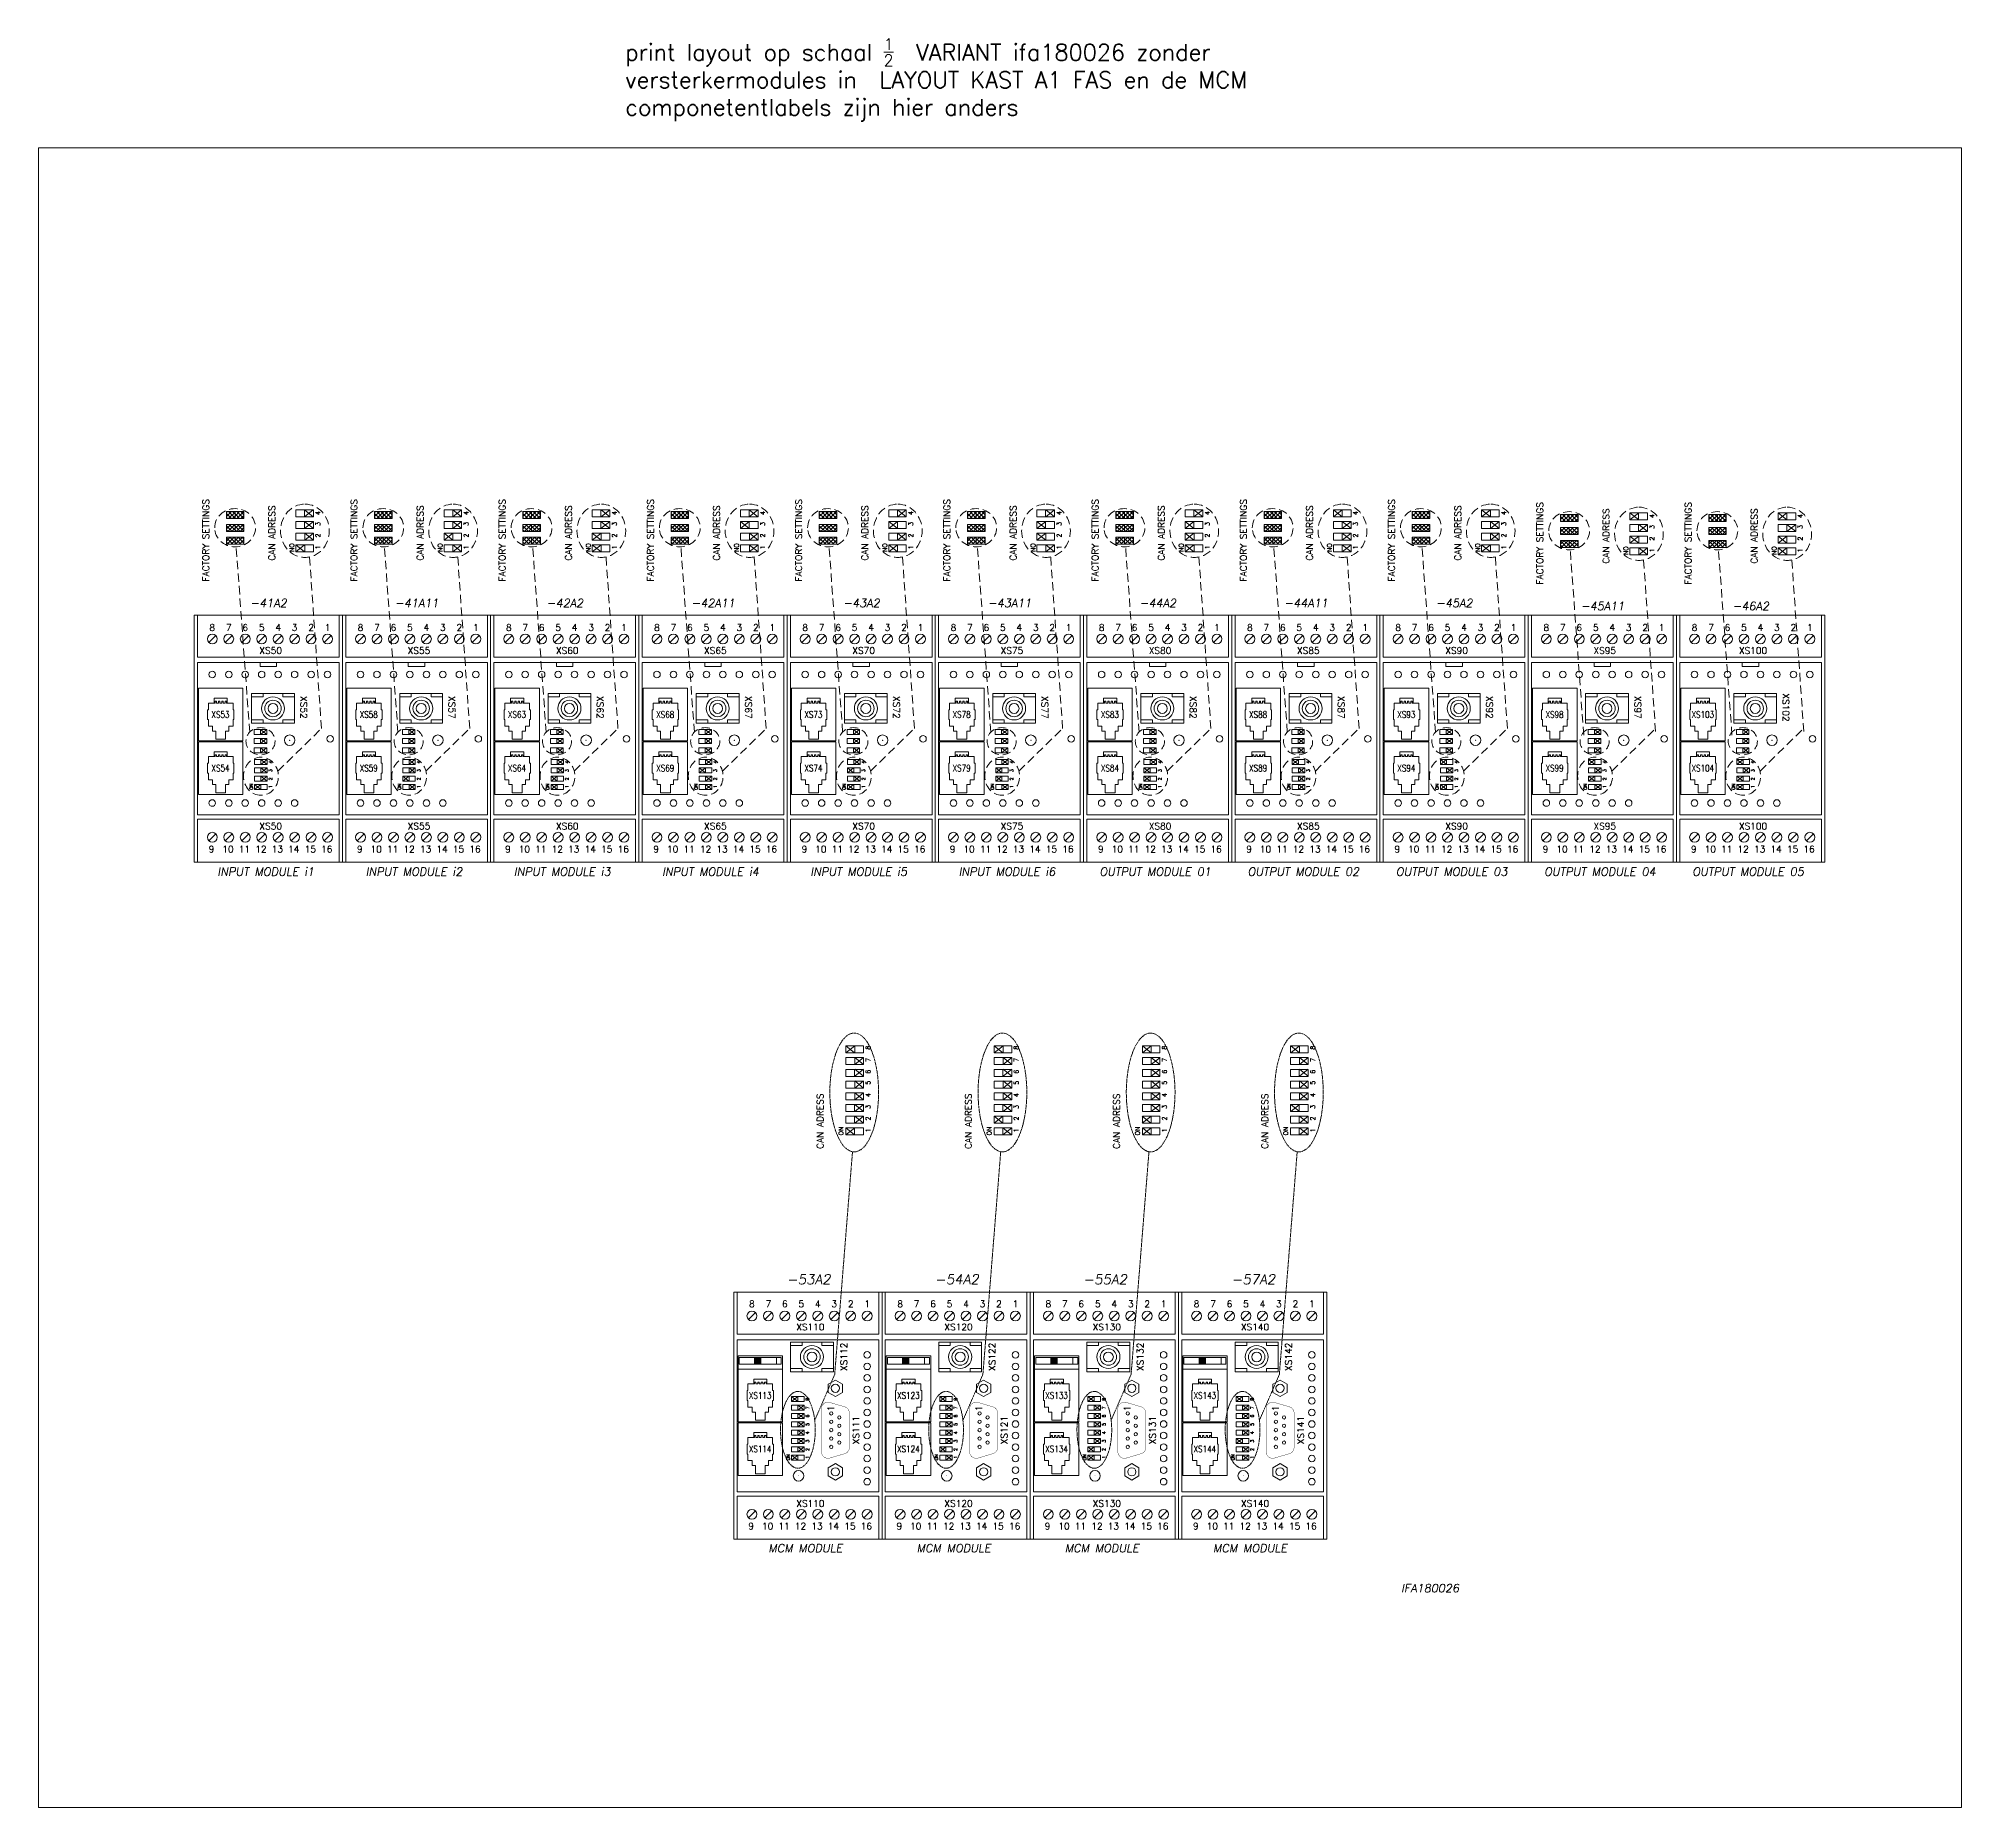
# Model space of a CAD drawing. Extents: x -2993 to 3661, y -4147 to -1441.
# Drawn here: x 2462 to 3046, y -3722 to -3185 of the extents above; entities that cross this region are included whole.
import ezdxf
from ezdxf.enums import TextEntityAlignment as Align

# ---------------------------------------------------------------- set-up
doc = ezdxf.new("R2010")
doc.units = 0
doc.header["$LTSCALE"] = 0.1
doc.header["$MEASUREMENT"] = 0
doc.linetypes.add('DASHED', pattern=[19.05, 12.7, -6.35])
doc.layers.get('0').update_dxf_attribs({"linetype": 'CONTINUOUS'})
doc.layers.add('DIM', color=5, linetype='CONTINUOUS')
doc.styles.get("Standard").update_dxf_attribs({"font": 'simplex.shx'})

msp = doc.modelspace()

# ---------------------------------------------------------------- texts
at = {"lineweight": 13, "text_generation_flag": 6}
for s, p in [('FACTORY SETTINGS', (2514.24, -3349.95)), ('CAN ADRESS', (2534.33, -3343.61)), ('FACTORY SETTINGS', (2559.24, -3349.95)), ('CAN ADRESS', (2579.33, -3343.61)), ('FACTORY SETTINGS', (2604.24, -3349.95)), ('CAN ADRESS', (2624.33, -3343.61)), ('FACTORY SETTINGS', (2649.24, -3349.95)), ('CAN ADRESS', (2669.33, -3343.61)), ('FACTORY SETTINGS', (2694.24, -3349.95)), ('CAN ADRESS', (2714.33, -3343.61)), ('FACTORY SETTINGS', (2739.24, -3349.95)), ('CAN ADRESS', (2759.33, -3343.61)), ('FACTORY SETTINGS', (2784.24, -3349.95)), ('CAN ADRESS', (2804.33, -3343.61)), ('FACTORY SETTINGS', (2829.24, -3349.95)), ('CAN ADRESS', (2849.33, -3343.61)), ('FACTORY SETTINGS', (2874.24, -3349.95)), ('CAN ADRESS', (2894.33, -3343.61)), ('FACTORY SETTINGS', (2919.24, -3350.87)), ('FACTORY SETTINGS', (2964.24, -3350.87)), ('CAN ADRESS', (2939.33, -3344.53)), ('CAN ADRESS', (2984.33, -3344.53))]:
    msp.add_text(s, height=2, rotation=270, dxfattribs=at).set_placement(p)
at = {"linetype": 'Continuous', "lineweight": 13, "text_generation_flag": 6}
for s, p in [('4', (2548, -3329.76)), ('3', (2548, -3333.05)), ('4', (2593, -3329.76)), ('3', (2593, -3333.05)), ('4', (2638, -3329.76)), ('3', (2638, -3333.05)), ('4', (2683, -3329.76)), ('3', (2683, -3333.05)), ('4', (2728, -3329.76)), ('3', (2728, -3333.05)), ('4', (2773, -3329.76)), ('3', (2773, -3333.05)), ('4', (2818, -3329.76)), ('3', (2818, -3333.05)), ('4', (2863, -3329.76)), ('3', (2863, -3333.05)), ('4', (2908, -3329.76)), ('3', (2908, -3333.05)), ('4', (2953, -3330.68)), ('3', (2953, -3333.97)), ('4', (2998, -3330.68)), ('3', (2998, -3333.97)), ('2', (2548, -3336.6)), ('2', (2593, -3336.6)), ('2', (2638, -3336.6)), ('2', (2683, -3336.6)), ('2', (2728, -3336.6)), ('2', (2773, -3336.6)), ('2', (2818, -3336.6)), ('2', (2863, -3336.6)), ('2', (2908, -3336.6)), ('2', (2953, -3337.52)), ('2', (2998, -3337.52)), ('1', (2548, -3340.16)), ('1', (2593, -3340.16)), ('1', (2638, -3340.16)), ('1', (2683, -3340.16)), ('1', (2728, -3340.16)), ('1', (2773, -3340.16)), ('1', (2818, -3340.16)), ('1', (2863, -3340.16)), ('1', (2908, -3340.16)), ('1', (2953, -3341.08)), ('1', (2998, -3341.08))]:
    msp.add_text(s, height=1.4, rotation=270, dxfattribs=at).set_placement(p)
at = {"linetype": 'Continuous', "lineweight": 13}
for s, height, rotation, p in [('ON', 1.4, 270, (2538.69, -3338.35)), ('ON', 1.4, 270, (2583.69, -3338.35)), ('ON', 1.4, 270, (2628.69, -3338.35)), ('ON', 1.4, 270, (2673.69, -3338.35)), ('ON', 1.4, 270, (2718.69, -3338.35)), ('ON', 1.4, 270, (2763.69, -3338.35)), ('ON', 1.4, 270, (2808.69, -3338.35)), ('ON', 1.4, 270, (2853.69, -3338.35)), ('ON', 1.4, 270, (2898.69, -3338.35)), ('ON', 1.4, 270, (2943.69, -3339.27)), ('ON', 1.4, 270, (2988.69, -3339.27)), ('4', 1, 90, (2533.39, -3405.21)), ('3', 1, 90, (2533.39, -3407.75)), ('4', 1, 90, (2578.39, -3405.21)), ('3', 1, 90, (2578.39, -3407.75)), ('4', 1, 90, (2623.39, -3405.21)), ('3', 1, 90, (2623.39, -3407.75)), ('4', 1, 90, (2668.39, -3405.21)), ('3', 1, 90, (2668.39, -3407.75)), ('4', 1, 90, (2713.39, -3405.21)), ('3', 1, 90, (2713.39, -3407.75)), ('4', 1, 90, (2758.39, -3405.21)), ('3', 1, 90, (2758.39, -3407.75)), ('4', 1, 90, (2803.39, -3405.21)), ('3', 1, 90, (2803.39, -3407.75)), ('4', 1, 90, (2848.39, -3405.21)), ('3', 1, 90, (2848.39, -3407.75)), ('4', 1, 90, (2893.39, -3405.21)), ('3', 1, 90, (2893.39, -3407.75)), ('4', 1, 90, (2938.39, -3405.21)), ('3', 1, 90, (2938.39, -3407.75)), ('4', 1, 90, (2983.39, -3405.21)), ('3', 1, 90, (2983.39, -3407.75)), ('ON', 1, 90, (2527.53, -3413.16)), ('2', 1, 90, (2533.39, -3410.29)), ('1', 1, 90, (2533.39, -3412.64)), ('ON', 1, 90, (2572.53, -3413.16)), ('2', 1, 90, (2578.39, -3410.29)), ('1', 1, 90, (2578.39, -3412.64)), ('ON', 1, 90, (2617.53, -3413.16)), ('2', 1, 90, (2623.39, -3410.29)), ('1', 1, 90, (2623.39, -3412.64)), ('ON', 1, 90, (2662.53, -3413.16)), ('2', 1, 90, (2668.39, -3410.29)), ('1', 1, 90, (2668.39, -3412.64)), ('ON', 1, 90, (2707.53, -3413.16)), ('2', 1, 90, (2713.39, -3410.29)), ('1', 1, 90, (2713.39, -3412.64)), ('ON', 1, 90, (2752.53, -3413.16)), ('2', 1, 90, (2758.39, -3410.29)), ('1', 1, 90, (2758.39, -3412.64)), ('ON', 1, 90, (2797.53, -3413.16)), ('2', 1, 90, (2803.39, -3410.29)), ('1', 1, 90, (2803.39, -3412.64)), ('ON', 1, 90, (2842.53, -3413.16)), ('2', 1, 90, (2848.39, -3410.29)), ('1', 1, 90, (2848.39, -3412.64)), ('ON', 1, 90, (2887.53, -3413.16)), ('2', 1, 90, (2893.39, -3410.29)), ('1', 1, 90, (2893.39, -3412.64)), ('ON', 1, 90, (2932.53, -3413.16)), ('2', 1, 90, (2938.39, -3410.29)), ('1', 1, 90, (2938.39, -3412.64)), ('ON', 1, 90, (2977.53, -3413.16)), ('2', 1, 90, (2983.39, -3410.29)), ('1', 1, 90, (2983.39, -3412.64)), ('8', 1.4, 90, (2715, -3492.03)), ('8', 1.4, 90, (2760, -3492.03)), ('8', 1.4, 90, (2805, -3492.03)), ('8', 1.4, 90, (2850, -3492.03)), ('7', 1.4, 90, (2715, -3495.78)), ('7', 1.4, 90, (2760, -3495.78)), ('7', 1.4, 90, (2805, -3495.78)), ('7', 1.4, 90, (2850, -3495.78)), ('6', 1.4, 90, (2715, -3499.34)), ('5', 1.4, 90, (2715, -3502.7)), ('6', 1.4, 90, (2760, -3499.34)), ('5', 1.4, 90, (2760, -3502.7)), ('6', 1.4, 90, (2805, -3499.34)), ('5', 1.4, 90, (2805, -3502.7)), ('6', 1.4, 90, (2850, -3499.34)), ('5', 1.4, 90, (2850, -3502.7)), ('4', 1.4, 90, (2715, -3506.45)), ('4', 1.4, 90, (2760, -3506.45)), ('4', 1.4, 90, (2805, -3506.45)), ('4', 1.4, 90, (2850, -3506.45)), ('3', 1.4, 90, (2715, -3510.01)), ('2', 1.4, 90, (2715, -3513.56)), ('3', 1.4, 90, (2760, -3510.01)), ('2', 1.4, 90, (2760, -3513.56)), ('3', 1.4, 90, (2805, -3510.01)), ('2', 1.4, 90, (2805, -3513.56)), ('3', 1.4, 90, (2850, -3510.01)), ('2', 1.4, 90, (2850, -3513.56)), ('ON', 1.4, 90, (2706.79, -3518.06)), ('1', 1.4, 90, (2715, -3517.12)), ('ON', 1.4, 90, (2751.79, -3518.06)), ('1', 1.4, 90, (2760, -3517.12)), ('ON', 1.4, 90, (2796.79, -3518.06)), ('1', 1.4, 90, (2805, -3517.12)), ('ON', 1.4, 90, (2841.79, -3518.06)), ('1', 1.4, 90, (2850, -3517.12)), ('8', 1, 90, (2696.39, -3598.6)), ('7', 1, 90, (2696.39, -3601.14)), ('8', 1, 90, (2741.39, -3598.6)), ('7', 1, 90, (2741.39, -3601.14)), ('8', 1, 90, (2786.39, -3598.6)), ('7', 1, 90, (2786.39, -3601.14)), ('8', 1, 90, (2831.39, -3598.6)), ('7', 1, 90, (2831.39, -3601.14)), ('6', 1, 90, (2696.39, -3603.68)), ('5', 1, 90, (2696.39, -3606.22)), ('4', 1, 90, (2696.39, -3608.76)), ('6', 1, 90, (2741.39, -3603.68)), ('5', 1, 90, (2741.39, -3606.22)), ('4', 1, 90, (2741.39, -3608.76)), ('6', 1, 90, (2786.39, -3603.68)), ('5', 1, 90, (2786.39, -3606.22)), ('4', 1, 90, (2786.39, -3608.76)), ('6', 1, 90, (2831.39, -3603.68)), ('5', 1, 90, (2831.39, -3606.22)), ('4', 1, 90, (2831.39, -3608.76)), ('3', 1, 90, (2696.39, -3611.3)), ('2', 1, 90, (2696.39, -3613.84)), ('3', 1, 90, (2741.39, -3611.3)), ('2', 1, 90, (2741.39, -3613.84)), ('3', 1, 90, (2786.39, -3611.3)), ('2', 1, 90, (2786.39, -3613.84)), ('3', 1, 90, (2831.39, -3611.3)), ('2', 1, 90, (2831.39, -3613.84)), ('ON', 1, 90, (2690.53, -3616.71)), ('1', 1, 90, (2696.39, -3616.19)), ('ON', 1, 90, (2735.53, -3616.71)), ('1', 1, 90, (2741.39, -3616.19)), ('ON', 1, 90, (2780.53, -3616.71)), ('1', 1, 90, (2786.39, -3616.19)), ('ON', 1, 90, (2825.53, -3616.71)), ('1', 1, 90, (2831.39, -3616.19))]:
    msp.add_text(s, height=height, rotation=rotation, dxfattribs=at).set_placement(p)
at = {"lineweight": 13, "oblique": 10, "text_generation_flag": 6}
for s, p in [('-41A2', (2532.28, -3357.71)), ('-41A11', (2577.28, -3357.71)), ('-42A2', (2622.28, -3357.71)), ('-42A11', (2667.28, -3357.71)), ('-43A2', (2712.28, -3357.71)), ('-43A11', (2757.28, -3357.71)), ('-44A2', (2802.28, -3357.71)), ('-44A11', (2847.28, -3357.71)), ('-45A2', (2892.28, -3357.71)), ('-45A11', (2937.28, -3358.63)), ('-46A2', (2982.28, -3358.63)), ('INPUT MODULE i1', (2531.47, -3439.25)), ('INPUT MODULE i2', (2576.47, -3439.25)), ('INPUT MODULE i3', (2621.47, -3439.25)), ('INPUT MODULE i4', (2666.47, -3439.25)), ('INPUT MODULE i5', (2711.47, -3439.25)), ('INPUT MODULE i6', (2756.47, -3439.25)), ('OUTPUT MODULE 01', (2801.47, -3439.25)), ('OUTPUT MODULE 02', (2846.47, -3439.25)), ('OUTPUT MODULE 03', (2891.47, -3439.25)), ('OUTPUT MODULE 04', (2936.47, -3439.25)), ('OUTPUT MODULE 05', (2981.47, -3439.25)), ('IFA180026', (2884.95, -3656.75))]:
    msp.add_text(s, height=2.5, rotation=180, dxfattribs=at).set_placement(p, align=Align.CENTER)
at = {"lineweight": 13, "text_generation_flag": 6}
for s, p in [('8', (2515.22, -3364.91)), ('7', (2520.22, -3364.91)), ('6', (2525.22, -3364.91)), ('5', (2530.22, -3364.91)), ('4', (2535.22, -3364.91)), ('3', (2540.22, -3364.91)), ('2', (2545.22, -3364.91)), ('1', (2550.22, -3364.91)), ('8', (2560.22, -3364.91)), ('7', (2565.22, -3364.91)), ('6', (2570.22, -3364.91)), ('5', (2575.22, -3364.91)), ('4', (2580.22, -3364.91)), ('3', (2585.22, -3364.91)), ('2', (2590.22, -3364.91)), ('1', (2595.22, -3364.91)), ('8', (2605.22, -3364.91)), ('7', (2610.22, -3364.91)), ('6', (2615.22, -3364.91)), ('5', (2620.22, -3364.91)), ('4', (2625.22, -3364.91)), ('3', (2630.22, -3364.91)), ('2', (2635.22, -3364.91)), ('1', (2640.22, -3364.91)), ('8', (2650.22, -3364.91)), ('7', (2655.22, -3364.91)), ('6', (2660.22, -3364.91)), ('5', (2665.22, -3364.91)), ('4', (2670.22, -3364.91)), ('3', (2675.22, -3364.91)), ('2', (2680.22, -3364.91)), ('1', (2685.22, -3364.91)), ('8', (2695.22, -3364.91)), ('7', (2700.22, -3364.91)), ('6', (2705.22, -3364.91)), ('5', (2710.22, -3364.91)), ('4', (2715.22, -3364.91)), ('3', (2720.22, -3364.91)), ('2', (2725.22, -3364.91)), ('1', (2730.22, -3364.91)), ('8', (2740.22, -3364.91)), ('7', (2745.22, -3364.91)), ('6', (2750.22, -3364.91)), ('5', (2755.22, -3364.91)), ('4', (2760.22, -3364.91)), ('3', (2765.22, -3364.91)), ('2', (2770.22, -3364.91)), ('1', (2775.22, -3364.91)), ('8', (2785.22, -3364.91)), ('7', (2790.22, -3364.91)), ('6', (2795.22, -3364.91)), ('5', (2800.22, -3364.91)), ('4', (2805.22, -3364.91)), ('3', (2810.22, -3364.91)), ('2', (2815.22, -3364.91)), ('1', (2820.22, -3364.91)), ('8', (2830.22, -3364.91)), ('7', (2835.22, -3364.91)), ('6', (2840.22, -3364.91)), ('5', (2845.22, -3364.91)), ('4', (2850.22, -3364.91)), ('3', (2855.22, -3364.91)), ('2', (2860.22, -3364.91)), ('1', (2865.22, -3364.91)), ('8', (2875.22, -3364.91)), ('7', (2880.22, -3364.91)), ('6', (2885.22, -3364.91)), ('5', (2890.22, -3364.91)), ('4', (2895.22, -3364.91)), ('3', (2900.22, -3364.91)), ('2', (2905.22, -3364.91)), ('1', (2910.22, -3364.91)), ('8', (2920.22, -3364.91)), ('7', (2925.22, -3364.91)), ('6', (2930.22, -3364.91)), ('5', (2935.22, -3364.91)), ('4', (2940.22, -3364.91)), ('3', (2945.22, -3364.91)), ('2', (2950.22, -3364.91)), ('1', (2955.22, -3364.91)), ('8', (2965.22, -3364.91)), ('7', (2970.22, -3364.91)), ('6', (2975.22, -3364.91)), ('5', (2980.22, -3364.91)), ('4', (2985.22, -3364.91)), ('3', (2990.22, -3364.91)), ('2', (2995.22, -3364.91)), ('1', (3000.22, -3364.91)), ('XS50', (2532.97, -3371.91)), ('XS55', (2577.97, -3371.91)), ('XS60', (2622.97, -3371.91)), ('XS65', (2667.97, -3371.91)), ('XS70', (2712.97, -3371.91)), ('XS75', (2757.97, -3371.91)), ('XS80', (2802.97, -3371.91)), ('XS85', (2847.97, -3371.91)), ('XS90', (2892.97, -3371.91)), ('XS95', (2937.97, -3371.91)), ('XS100', (2982.97, -3371.91)), ('XS50', (2532.97, -3425.16)), ('XS55', (2577.97, -3425.16)), ('XS60', (2622.97, -3425.16)), ('XS65', (2667.97, -3425.16)), ('XS70', (2712.97, -3425.16)), ('XS75', (2757.97, -3425.16)), ('XS80', (2802.97, -3425.16)), ('XS85', (2847.97, -3425.16)), ('XS90', (2892.97, -3425.16)), ('XS95', (2937.97, -3425.16)), ('XS100', (2982.97, -3425.16)), ('9', (2514.97, -3432.17)), ('10', (2519.97, -3432.17)), ('11', (2524.97, -3432.17)), ('12', (2529.97, -3432.17)), ('13', (2534.97, -3432.17)), ('14', (2539.97, -3432.17)), ('15', (2544.97, -3432.17)), ('16', (2549.97, -3432.17)), ('9', (2559.97, -3432.17)), ('10', (2564.97, -3432.17)), ('11', (2569.97, -3432.17)), ('12', (2574.97, -3432.17)), ('13', (2579.97, -3432.17)), ('14', (2584.97, -3432.17)), ('15', (2589.97, -3432.17)), ('16', (2594.97, -3432.17)), ('9', (2604.97, -3432.17)), ('10', (2609.97, -3432.17)), ('11', (2614.97, -3432.17)), ('12', (2619.97, -3432.17)), ('13', (2624.97, -3432.17)), ('14', (2629.97, -3432.17)), ('15', (2634.97, -3432.17)), ('16', (2639.97, -3432.17)), ('9', (2649.97, -3432.17)), ('10', (2654.97, -3432.17)), ('11', (2659.97, -3432.17)), ('12', (2664.97, -3432.17)), ('13', (2669.97, -3432.17)), ('14', (2674.97, -3432.17)), ('15', (2679.97, -3432.17)), ('16', (2684.97, -3432.17)), ('9', (2694.97, -3432.17)), ('10', (2699.97, -3432.17)), ('11', (2704.97, -3432.17)), ('12', (2709.97, -3432.17)), ('13', (2714.97, -3432.17)), ('14', (2719.97, -3432.17)), ('15', (2724.97, -3432.17)), ('16', (2729.97, -3432.17)), ('9', (2739.97, -3432.17)), ('10', (2744.97, -3432.17)), ('11', (2749.97, -3432.17)), ('12', (2754.97, -3432.17)), ('13', (2759.97, -3432.17)), ('14', (2764.97, -3432.17)), ('15', (2769.97, -3432.17)), ('16', (2774.97, -3432.17)), ('9', (2784.97, -3432.17)), ('10', (2789.97, -3432.17)), ('11', (2794.97, -3432.17)), ('12', (2799.97, -3432.17)), ('13', (2804.97, -3432.17)), ('14', (2809.97, -3432.17)), ('15', (2814.97, -3432.17)), ('16', (2819.97, -3432.17)), ('9', (2829.97, -3432.17)), ('10', (2834.97, -3432.17)), ('11', (2839.97, -3432.17)), ('12', (2844.97, -3432.17)), ('13', (2849.97, -3432.17)), ('14', (2854.97, -3432.17)), ('15', (2859.97, -3432.17)), ('16', (2864.97, -3432.17)), ('9', (2874.97, -3432.17)), ('10', (2879.97, -3432.17)), ('11', (2884.97, -3432.17)), ('12', (2889.97, -3432.17)), ('13', (2894.97, -3432.17)), ('14', (2899.97, -3432.17)), ('15', (2904.97, -3432.17)), ('16', (2909.97, -3432.17)), ('9', (2919.97, -3432.17)), ('10', (2924.97, -3432.17)), ('11', (2929.97, -3432.17)), ('12', (2934.97, -3432.17)), ('13', (2939.97, -3432.17)), ('14', (2944.97, -3432.17)), ('15', (2949.97, -3432.17)), ('16', (2954.97, -3432.17)), ('9', (2964.97, -3432.17)), ('10', (2969.97, -3432.17)), ('11', (2974.97, -3432.17)), ('12', (2979.97, -3432.17)), ('13', (2984.97, -3432.17)), ('14', (2989.97, -3432.17)), ('15', (2994.97, -3432.17)), ('16', (2999.97, -3432.17)), ('9', (2678.79, -3637.67)), ('10', (2683.79, -3637.67)), ('11', (2688.79, -3637.67)), ('12', (2693.79, -3637.67)), ('13', (2698.79, -3637.67)), ('14', (2703.79, -3637.67)), ('15', (2708.79, -3637.67)), ('16', (2713.79, -3637.67)), ('9', (2723.79, -3637.67)), ('10', (2728.79, -3637.67)), ('11', (2733.79, -3637.67)), ('12', (2738.79, -3637.67)), ('13', (2743.79, -3637.67)), ('14', (2748.79, -3637.67)), ('15', (2753.79, -3637.67)), ('16', (2758.79, -3637.67)), ('9', (2768.79, -3637.67)), ('10', (2773.79, -3637.67)), ('11', (2778.79, -3637.67)), ('12', (2783.79, -3637.67)), ('13', (2788.79, -3637.67)), ('14', (2793.79, -3637.67)), ('15', (2798.79, -3637.67)), ('16', (2803.79, -3637.67)), ('9', (2813.79, -3637.67)), ('10', (2818.79, -3637.67)), ('11', (2823.79, -3637.67)), ('12', (2828.79, -3637.67)), ('13', (2833.79, -3637.67)), ('14', (2838.79, -3637.67)), ('15', (2843.79, -3637.67)), ('16', (2848.79, -3637.67))]:
    msp.add_text(s, height=2, rotation=180, dxfattribs=at).set_placement(p, align=Align.CENTER)
at = {"lineweight": 13}
for s, rotation, p in [('XS52', 270, (2542.97, -3388.16)), ('XS57', 270, (2587.97, -3388.16)), ('XS62', 270, (2632.97, -3388.16)), ('XS67', 270, (2677.97, -3388.16)), ('XS72', 270, (2722.97, -3388.16)), ('XS77', 270, (2767.97, -3388.16)), ('XS82', 270, (2812.97, -3388.16)), ('XS87', 270, (2857.97, -3388.16)), ('XS92', 270, (2902.97, -3388.16)), ('XS97', 270, (2947.97, -3388.16)), ('XS102', 270, (2992.97, -3388.16)), ('XS112', 90, (2706.94, -3585.26)), ('XS122', 90, (2751.94, -3585.26)), ('XS132', 90, (2796.94, -3585.26)), ('XS142', 90, (2841.94, -3585.26)), ('XS111', 90, (2710.64, -3607.52)), ('XS121', 90, (2755.64, -3607.52)), ('XS131', 90, (2800.64, -3607.52)), ('XS141', 90, (2845.64, -3607.52))]:
    msp.add_text(s, height=2, rotation=rotation, dxfattribs=at).set_placement(p, align=Align.MIDDLE_CENTER)
at = {"lineweight": 13, "text_generation_flag": 6, "width": 0.8}
for s, p in [('XS53', (2517.72, -3390.32)), ('XS58', (2562.72, -3390.32)), ('XS63', (2607.72, -3390.32)), ('XS68', (2652.72, -3390.32)), ('XS73', (2697.72, -3390.32)), ('XS78', (2742.72, -3390.32)), ('XS83', (2787.72, -3390.32)), ('XS88', (2832.72, -3390.32)), ('XS93', (2877.72, -3390.32)), ('XS98', (2922.72, -3390.32)), ('XS103', (2967.72, -3390.32)), ('XS54', (2517.72, -3406.57)), ('XS59', (2562.72, -3406.57)), ('XS64', (2607.72, -3406.57)), ('XS69', (2652.72, -3406.57)), ('XS74', (2697.72, -3406.57)), ('XS79', (2742.72, -3406.57)), ('XS84', (2787.72, -3406.57)), ('XS89', (2832.72, -3406.57)), ('XS94', (2877.72, -3406.57)), ('XS99', (2922.72, -3406.57)), ('XS104', (2967.72, -3406.57))]:
    msp.add_text(s, height=2, rotation=180, dxfattribs=at).set_placement(p, align=Align.MIDDLE_CENTER)
at = {"lineweight": 13}
for p in [(2700.75, -3522.15), (2745.75, -3522.15), (2790.75, -3522.15), (2835.75, -3522.15)]:
    msp.add_text('CAN ADRESS', height=2, rotation=90, dxfattribs=at).set_placement(p)
at = {"lineweight": 13, "oblique": 10}
for s, height, p in [('-53A2', 3, (2696.27, -3563.25)), ('-54A2', 3, (2741.27, -3563.25)), ('-55A2', 3, (2786.27, -3563.25)), ('-57A2', 3, (2831.27, -3563.25)), ('MCM MODULE', 2.5, (2695.29, -3644.6)), ('MCM MODULE', 2.5, (2740.29, -3644.6)), ('MCM MODULE', 2.5, (2785.29, -3644.6)), ('MCM MODULE', 2.5, (2830.29, -3644.6))]:
    msp.add_text(s, height=height, dxfattribs=at).set_placement(p, align=Align.CENTER)
at = {"lineweight": 13}
for s, p in [('8', (2679.04, -3570.22)), ('7', (2684.04, -3570.22)), ('6', (2689.04, -3570.22)), ('5', (2694.04, -3570.22)), ('4', (2699.04, -3570.22)), ('3', (2704.04, -3570.22)), ('2', (2709.04, -3570.22)), ('1', (2714.04, -3570.22)), ('8', (2724.04, -3570.22)), ('7', (2729.04, -3570.22)), ('6', (2734.04, -3570.22)), ('5', (2739.04, -3570.22)), ('4', (2744.04, -3570.22)), ('3', (2749.04, -3570.22)), ('2', (2754.04, -3570.22)), ('1', (2759.04, -3570.22)), ('8', (2769.04, -3570.22)), ('7', (2774.04, -3570.22)), ('6', (2779.04, -3570.22)), ('5', (2784.04, -3570.22)), ('4', (2789.04, -3570.22)), ('3', (2794.04, -3570.22)), ('2', (2799.04, -3570.22)), ('1', (2804.04, -3570.22)), ('8', (2814.04, -3570.22)), ('7', (2819.04, -3570.22)), ('6', (2824.04, -3570.22)), ('5', (2829.04, -3570.22)), ('4', (2834.04, -3570.22)), ('3', (2839.04, -3570.22)), ('2', (2844.04, -3570.22)), ('1', (2849.04, -3570.22)), ('XS110', (2696.79, -3577.22)), ('XS120', (2741.79, -3577.22)), ('XS130', (2786.79, -3577.22)), ('XS140', (2831.79, -3577.22)), ('XS110', (2696.79, -3630.76)), ('XS120', (2741.79, -3630.76)), ('XS130', (2786.79, -3630.76)), ('XS140', (2831.79, -3630.76))]:
    msp.add_text(s, height=2, dxfattribs=at).set_placement(p, align=Align.CENTER)
at = {"lineweight": 13, "width": 0.8}
for s, p in [('XS113', (2681.54, -3596.99)), ('XS123', (2726.54, -3596.99)), ('XS133', (2771.54, -3596.99)), ('XS143', (2816.54, -3596.99)), ('XS114', (2681.54, -3613.24)), ('XS124', (2726.54, -3613.24)), ('XS134', (2771.54, -3613.24)), ('XS144', (2816.54, -3613.24))]:
    msp.add_text(s, height=2, dxfattribs=at).set_placement(p, align=Align.MIDDLE_CENTER)
at = {"lineweight": 13}
for p in [(2703.97, -3600.91), (2748.97, -3600.91), (2793.97, -3600.91), (2838.97, -3600.91)]:
    msp.add_text('1', height=2, rotation=90, dxfattribs=at).set_placement(p, align=Align.CENTER)
at = {"layer": 'DIM', "lineweight": 13, "insert": (2640.62, -3185.1), "char_height": 5, "attachment_point": 1}
msp.add_mtext_dynamic_manual_height_columns('\\A1;print layout op schaal {\\H0.7x;\\S1/2;}  VARIANT ifa180026 zonder versterkermodules in  LAYOUT KAST A1 FAS en de MCM componetentlabels zijn hier anders', width=250.0738, gutter_width=25, heights=[0], dxfattribs=at)

# ---------------------------------------------------------------- hatches: boundary and pattern name
at = {"lineweight": 13}
h = msp.add_hatch(dxfattribs=at)
h.set_pattern_fill('ANSI37', color=256, angle=180, style=0)
h.set_pattern_definition([(225, (3953.07282, -1317.58516), (0.0883883476, -0.0883883476), []), (315, (3953.07282, -1317.58516), (0.0883883476, 0.0883883476), [])])
h.paths.add_polyline_path([(2679.8, -3587.47), (2681.71, -3587.47), (2681.71, -3585.45), (2679.8, -3585.45)])
h = msp.add_hatch(dxfattribs=at)
h.set_pattern_fill('ANSI37', color=256, angle=180, style=0)
h.set_pattern_definition([(225, (3998.07282, -1317.58516), (0.0883883476, -0.0883883476), []), (315, (3998.07282, -1317.58516), (0.0883883476, 0.0883883476), [])])
h.paths.add_polyline_path([(2724.8, -3587.47), (2726.71, -3587.47), (2726.71, -3585.45), (2724.8, -3585.45)])
h = msp.add_hatch(dxfattribs=at)
h.set_pattern_fill('ANSI37', color=256, angle=180, style=0)
h.set_pattern_definition([(225, (4043.07282, -1317.58516), (0.0883883476, -0.0883883476), []), (315, (4043.07282, -1317.58516), (0.0883883476, 0.0883883476), [])])
h.paths.add_polyline_path([(2769.8, -3587.47), (2771.71, -3587.47), (2771.71, -3585.45), (2769.8, -3585.45)])
h = msp.add_hatch(dxfattribs=at)
h.set_pattern_fill('ANSI37', color=256, angle=180, style=0)
h.set_pattern_definition([(225, (4088.07282, -1317.58516), (0.0883883476, -0.0883883476), []), (315, (4088.07282, -1317.58516), (0.0883883476, 0.0883883476), [])])
h.paths.add_polyline_path([(2814.8, -3587.47), (2816.71, -3587.47), (2816.71, -3585.45), (2814.8, -3585.45)])

# ---------------------------------------------------------------- linework, layer by layer
at = {"linetype": 'Continuous', "lineweight": 13}
for p, q in [((2519.51, -3328.7), (2524.84, -3328.7)), ((2519.51, -3330.83), (2519.51, -3328.7)), ((2524.84, -3330.83), (2519.51, -3330.83)), ((2519.51, -3332.61), (2524.84, -3332.61)), ((2519.51, -3334.74), (2519.51, -3332.61)), ((2522.14, -3330.83), (2522.14, -3328.7)), ((2522.14, -3334.74), (2522.14, -3332.61)), ((2524.84, -3328.7), (2524.84, -3330.83)), ((2524.84, -3332.61), (2524.84, -3334.74)), ((2540.58, -3328.13), (2545.92, -3328.13)), ((2540.58, -3330.26), (2540.58, -3328.13)), ((2545.92, -3330.26), (2540.58, -3330.26)), ((2540.58, -3331.68), (2545.92, -3331.68)), ((2540.58, -3333.82), (2540.58, -3331.68)), ((2543.22, -3330.26), (2543.22, -3328.13)), ((2543.22, -3333.82), (2543.22, -3331.68)), ((2545.92, -3328.13), (2545.92, -3330.26)), ((2545.92, -3331.68), (2545.92, -3333.82)), ((2564.51, -3328.7), (2569.84, -3328.7)), ((2564.51, -3330.83), (2564.51, -3328.7)), ((2569.84, -3330.83), (2564.51, -3330.83)), ((2564.51, -3332.61), (2569.84, -3332.61)), ((2564.51, -3334.74), (2564.51, -3332.61)), ((2567.14, -3330.83), (2567.14, -3328.7)), ((2567.14, -3334.74), (2567.14, -3332.61)), ((2569.84, -3328.7), (2569.84, -3330.83)), ((2569.84, -3332.61), (2569.84, -3334.74)), ((2585.58, -3328.13), (2590.92, -3328.13)), ((2585.58, -3330.26), (2585.58, -3328.13)), ((2590.92, -3330.26), (2585.58, -3330.26)), ((2585.58, -3331.68), (2590.92, -3331.68)), ((2585.58, -3333.82), (2585.58, -3331.68)), ((2588.22, -3330.26), (2588.22, -3328.13)), ((2588.22, -3333.82), (2588.22, -3331.68)), ((2590.92, -3328.13), (2590.92, -3330.26)), ((2590.92, -3331.68), (2590.92, -3333.82)), ((2609.51, -3328.7), (2614.84, -3328.7)), ((2609.51, -3330.83), (2609.51, -3328.7)), ((2614.84, -3330.83), (2609.51, -3330.83)), ((2609.51, -3332.61), (2614.84, -3332.61)), ((2609.51, -3334.74), (2609.51, -3332.61)), ((2612.14, -3330.83), (2612.14, -3328.7)), ((2612.14, -3334.74), (2612.14, -3332.61)), ((2614.84, -3328.7), (2614.84, -3330.83)), ((2614.84, -3332.61), (2614.84, -3334.74)), ((2630.58, -3328.13), (2635.92, -3328.13)), ((2630.58, -3330.26), (2630.58, -3328.13)), ((2635.92, -3330.26), (2630.58, -3330.26)), ((2630.58, -3331.68), (2635.92, -3331.68)), ((2630.58, -3333.82), (2630.58, -3331.68)), ((2633.22, -3330.26), (2633.22, -3328.13)), ((2633.22, -3333.82), (2633.22, -3331.68)), ((2635.92, -3328.13), (2635.92, -3330.26)), ((2635.92, -3331.68), (2635.92, -3333.82)), ((2654.51, -3328.7), (2659.84, -3328.7)), ((2654.51, -3330.83), (2654.51, -3328.7)), ((2659.84, -3330.83), (2654.51, -3330.83)), ((2654.51, -3332.61), (2659.84, -3332.61)), ((2654.51, -3334.74), (2654.51, -3332.61)), ((2657.14, -3330.83), (2657.14, -3328.7)), ((2657.14, -3334.74), (2657.14, -3332.61)), ((2659.84, -3328.7), (2659.84, -3330.83)), ((2659.84, -3332.61), (2659.84, -3334.74)), ((2675.58, -3328.13), (2680.92, -3328.13)), ((2675.58, -3330.26), (2675.58, -3328.13)), ((2680.92, -3330.26), (2675.58, -3330.26)), ((2675.58, -3331.68), (2680.92, -3331.68)), ((2675.58, -3333.82), (2675.58, -3331.68)), ((2678.22, -3330.26), (2678.22, -3328.13)), ((2678.22, -3333.82), (2678.22, -3331.68)), ((2680.92, -3328.13), (2680.92, -3330.26)), ((2680.92, -3331.68), (2680.92, -3333.82)), ((2699.51, -3328.7), (2704.84, -3328.7)), ((2699.51, -3330.83), (2699.51, -3328.7)), ((2704.84, -3330.83), (2699.51, -3330.83)), ((2699.51, -3332.61), (2704.84, -3332.61)), ((2699.51, -3334.74), (2699.51, -3332.61)), ((2702.14, -3330.83), (2702.14, -3328.7)), ((2702.14, -3334.74), (2702.14, -3332.61)), ((2704.84, -3328.7), (2704.84, -3330.83)), ((2704.84, -3332.61), (2704.84, -3334.74)), ((2720.58, -3328.13), (2725.92, -3328.13)), ((2720.58, -3330.26), (2720.58, -3328.13)), ((2725.92, -3330.26), (2720.58, -3330.26)), ((2720.58, -3331.68), (2725.92, -3331.68)), ((2720.58, -3333.82), (2720.58, -3331.68)), ((2723.22, -3330.26), (2723.22, -3328.13)), ((2723.22, -3333.82), (2723.22, -3331.68)), ((2725.92, -3328.13), (2725.92, -3330.26)), ((2725.92, -3331.68), (2725.92, -3333.82)), ((2744.51, -3328.7), (2749.84, -3328.7)), ((2744.51, -3330.83), (2744.51, -3328.7)), ((2749.84, -3330.83), (2744.51, -3330.83)), ((2744.51, -3332.61), (2749.84, -3332.61)), ((2744.51, -3334.74), (2744.51, -3332.61)), ((2747.14, -3330.83), (2747.14, -3328.7)), ((2747.14, -3334.74), (2747.14, -3332.61)), ((2749.84, -3328.7), (2749.84, -3330.83)), ((2749.84, -3332.61), (2749.84, -3334.74)), ((2765.58, -3328.13), (2770.92, -3328.13)), ((2765.58, -3330.26), (2765.58, -3328.13)), ((2770.92, -3330.26), (2765.58, -3330.26)), ((2765.58, -3331.68), (2770.92, -3331.68)), ((2765.58, -3333.82), (2765.58, -3331.68)), ((2768.22, -3330.26), (2768.22, -3328.13)), ((2768.22, -3333.82), (2768.22, -3331.68)), ((2770.92, -3328.13), (2770.92, -3330.26)), ((2770.92, -3331.68), (2770.92, -3333.82)), ((2789.51, -3328.7), (2794.84, -3328.7)), ((2789.51, -3330.83), (2789.51, -3328.7)), ((2794.84, -3330.83), (2789.51, -3330.83)), ((2789.51, -3332.61), (2794.84, -3332.61)), ((2789.51, -3334.74), (2789.51, -3332.61)), ((2792.14, -3330.83), (2792.14, -3328.7)), ((2792.14, -3334.74), (2792.14, -3332.61)), ((2794.84, -3328.7), (2794.84, -3330.83)), ((2794.84, -3332.61), (2794.84, -3334.74)), ((2810.58, -3328.13), (2815.92, -3328.13)), ((2810.58, -3330.26), (2810.58, -3328.13)), ((2815.92, -3330.26), (2810.58, -3330.26)), ((2810.58, -3331.68), (2815.92, -3331.68)), ((2810.58, -3333.82), (2810.58, -3331.68)), ((2813.22, -3330.26), (2813.22, -3328.13)), ((2813.22, -3333.82), (2813.22, -3331.68)), ((2815.92, -3328.13), (2815.92, -3330.26)), ((2815.92, -3331.68), (2815.92, -3333.82)), ((2834.51, -3328.7), (2839.84, -3328.7)), ((2834.51, -3330.83), (2834.51, -3328.7)), ((2839.84, -3330.83), (2834.51, -3330.83)), ((2834.51, -3332.61), (2839.84, -3332.61)), ((2834.51, -3334.74), (2834.51, -3332.61)), ((2837.14, -3330.83), (2837.14, -3328.7)), ((2837.14, -3334.74), (2837.14, -3332.61)), ((2839.84, -3328.7), (2839.84, -3330.83)), ((2839.84, -3332.61), (2839.84, -3334.74)), ((2855.58, -3328.13), (2860.92, -3328.13)), ((2855.58, -3330.26), (2855.58, -3328.13)), ((2860.92, -3330.26), (2855.58, -3330.26)), ((2855.58, -3331.68), (2860.92, -3331.68)), ((2855.58, -3333.82), (2855.58, -3331.68)), ((2858.22, -3330.26), (2858.22, -3328.13)), ((2858.22, -3333.82), (2858.22, -3331.68)), ((2860.92, -3328.13), (2860.92, -3330.26)), ((2860.92, -3331.68), (2860.92, -3333.82)), ((2879.51, -3328.7), (2884.84, -3328.7)), ((2879.51, -3330.83), (2879.51, -3328.7)), ((2884.84, -3330.83), (2879.51, -3330.83)), ((2879.51, -3332.61), (2884.84, -3332.61)), ((2879.51, -3334.74), (2879.51, -3332.61)), ((2882.14, -3330.83), (2882.14, -3328.7)), ((2882.14, -3334.74), (2882.14, -3332.61)), ((2884.84, -3328.7), (2884.84, -3330.83)), ((2884.84, -3332.61), (2884.84, -3334.74)), ((2900.58, -3328.13), (2905.92, -3328.13)), ((2900.58, -3330.26), (2900.58, -3328.13)), ((2905.92, -3330.26), (2900.58, -3330.26)), ((2900.58, -3331.68), (2905.92, -3331.68)), ((2900.58, -3333.82), (2900.58, -3331.68)), ((2903.22, -3330.26), (2903.22, -3328.13)), ((2903.22, -3333.82), (2903.22, -3331.68)), ((2905.92, -3328.13), (2905.92, -3330.26)), ((2905.92, -3331.68), (2905.92, -3333.82)), ((2924.51, -3329.62), (2929.84, -3329.62)), ((2924.51, -3331.75), (2924.51, -3329.62)), ((2929.84, -3331.75), (2924.51, -3331.75)), ((2924.51, -3333.53), (2929.84, -3333.53)), ((2924.51, -3335.66), (2924.51, -3333.53)), ((2927.14, -3331.75), (2927.14, -3329.62)), ((2927.14, -3335.66), (2927.14, -3333.53)), ((2929.84, -3329.62), (2929.84, -3331.75)), ((2929.84, -3333.53), (2929.84, -3335.66)), ((2945.58, -3329.05), (2950.92, -3329.05)), ((2945.58, -3331.18), (2945.58, -3329.05)), ((2950.92, -3331.18), (2945.58, -3331.18)), ((2945.58, -3332.6), (2950.92, -3332.6)), ((2945.58, -3334.74), (2945.58, -3332.6)), ((2948.22, -3331.18), (2948.22, -3329.05)), ((2948.22, -3334.74), (2948.22, -3332.6)), ((2950.92, -3329.05), (2950.92, -3331.18)), ((2950.92, -3332.6), (2950.92, -3334.74)), ((2969.51, -3329.62), (2974.84, -3329.62)), ((2969.51, -3331.75), (2969.51, -3329.62)), ((2974.84, -3331.75), (2969.51, -3331.75)), ((2969.51, -3333.53), (2974.84, -3333.53)), ((2969.51, -3335.66), (2969.51, -3333.53)), ((2972.14, -3331.75), (2972.14, -3329.62)), ((2972.14, -3335.66), (2972.14, -3333.53)), ((2974.84, -3329.62), (2974.84, -3331.75)), ((2974.84, -3333.53), (2974.84, -3335.66)), ((2990.58, -3329.05), (2995.92, -3329.05)), ((2990.58, -3331.18), (2990.58, -3329.05)), ((2995.92, -3331.18), (2990.58, -3331.18)), ((2990.58, -3332.6), (2995.92, -3332.6)), ((2990.58, -3334.74), (2990.58, -3332.6)), ((2993.22, -3331.18), (2993.22, -3329.05)), ((2993.22, -3334.74), (2993.22, -3332.6)), ((2995.92, -3329.05), (2995.92, -3331.18)), ((2995.92, -3332.6), (2995.92, -3334.74)), ((2524.84, -3334.74), (2519.51, -3334.74)), ((2519.51, -3336.52), (2524.84, -3336.52)), ((2519.51, -3338.65), (2519.51, -3336.52)), ((2524.84, -3338.65), (2519.51, -3338.65)), ((2522.14, -3338.65), (2522.14, -3336.52)), ((2524.84, -3336.52), (2524.84, -3338.65)), ((2545.92, -3333.82), (2540.58, -3333.82)), ((2545.92, -3335.24), (2540.58, -3335.24)), ((2540.58, -3335.24), (2540.58, -3337.37)), ((2540.58, -3337.37), (2545.92, -3337.37)), ((2545.92, -3338.79), (2540.58, -3338.79)), ((2540.58, -3338.79), (2540.58, -3340.93)), ((2543.28, -3337.37), (2543.28, -3335.24)), ((2543.28, -3340.93), (2543.28, -3338.79)), ((2545.92, -3337.37), (2545.92, -3335.24)), ((2545.92, -3340.93), (2545.92, -3338.79)), ((2569.84, -3334.74), (2564.51, -3334.74)), ((2564.51, -3336.52), (2569.84, -3336.52)), ((2564.51, -3338.65), (2564.51, -3336.52)), ((2569.84, -3338.65), (2564.51, -3338.65)), ((2567.14, -3338.65), (2567.14, -3336.52)), ((2569.84, -3336.52), (2569.84, -3338.65)), ((2590.92, -3333.82), (2585.58, -3333.82)), ((2590.92, -3335.24), (2585.58, -3335.24)), ((2585.58, -3335.24), (2585.58, -3337.37)), ((2585.58, -3337.37), (2590.92, -3337.37)), ((2590.92, -3338.79), (2585.58, -3338.79)), ((2585.58, -3338.79), (2585.58, -3340.93)), ((2588.28, -3337.37), (2588.28, -3335.24)), ((2588.28, -3340.93), (2588.28, -3338.79)), ((2590.92, -3337.37), (2590.92, -3335.24)), ((2590.92, -3340.93), (2590.92, -3338.79)), ((2614.84, -3334.74), (2609.51, -3334.74)), ((2609.51, -3336.52), (2614.84, -3336.52)), ((2609.51, -3338.65), (2609.51, -3336.52)), ((2614.84, -3338.65), (2609.51, -3338.65)), ((2612.14, -3338.65), (2612.14, -3336.52)), ((2614.84, -3336.52), (2614.84, -3338.65)), ((2635.92, -3333.82), (2630.58, -3333.82)), ((2635.92, -3335.24), (2630.58, -3335.24)), ((2630.58, -3335.24), (2630.58, -3337.37)), ((2630.58, -3337.37), (2635.92, -3337.37)), ((2635.92, -3338.79), (2630.58, -3338.79)), ((2630.58, -3338.79), (2630.58, -3340.93)), ((2633.28, -3337.37), (2633.28, -3335.24)), ((2633.28, -3340.93), (2633.28, -3338.79)), ((2635.92, -3337.37), (2635.92, -3335.24)), ((2635.92, -3340.93), (2635.92, -3338.79)), ((2659.84, -3334.74), (2654.51, -3334.74)), ((2654.51, -3336.52), (2659.84, -3336.52)), ((2654.51, -3338.65), (2654.51, -3336.52)), ((2659.84, -3338.65), (2654.51, -3338.65)), ((2657.14, -3338.65), (2657.14, -3336.52)), ((2659.84, -3336.52), (2659.84, -3338.65)), ((2680.92, -3333.82), (2675.58, -3333.82)), ((2680.92, -3335.24), (2675.58, -3335.24)), ((2675.58, -3335.24), (2675.58, -3337.37)), ((2675.58, -3337.37), (2680.92, -3337.37)), ((2680.92, -3338.79), (2675.58, -3338.79)), ((2675.58, -3338.79), (2675.58, -3340.93)), ((2678.28, -3337.37), (2678.28, -3335.24)), ((2678.28, -3340.93), (2678.28, -3338.79)), ((2680.92, -3337.37), (2680.92, -3335.24)), ((2680.92, -3340.93), (2680.92, -3338.79)), ((2704.84, -3334.74), (2699.51, -3334.74)), ((2699.51, -3336.52), (2704.84, -3336.52)), ((2699.51, -3338.65), (2699.51, -3336.52)), ((2704.84, -3338.65), (2699.51, -3338.65)), ((2702.14, -3338.65), (2702.14, -3336.52)), ((2704.84, -3336.52), (2704.84, -3338.65)), ((2725.92, -3333.82), (2720.58, -3333.82)), ((2725.92, -3335.24), (2720.58, -3335.24)), ((2720.58, -3335.24), (2720.58, -3337.37)), ((2720.58, -3337.37), (2725.92, -3337.37)), ((2725.92, -3338.79), (2720.58, -3338.79)), ((2720.58, -3338.79), (2720.58, -3340.93)), ((2723.28, -3337.37), (2723.28, -3335.24)), ((2723.28, -3340.93), (2723.28, -3338.79)), ((2725.92, -3337.37), (2725.92, -3335.24)), ((2725.92, -3340.93), (2725.92, -3338.79)), ((2749.84, -3334.74), (2744.51, -3334.74)), ((2744.51, -3336.52), (2749.84, -3336.52)), ((2744.51, -3338.65), (2744.51, -3336.52)), ((2749.84, -3338.65), (2744.51, -3338.65)), ((2747.14, -3338.65), (2747.14, -3336.52)), ((2749.84, -3336.52), (2749.84, -3338.65)), ((2770.92, -3333.82), (2765.58, -3333.82)), ((2770.92, -3335.24), (2765.58, -3335.24)), ((2765.58, -3335.24), (2765.58, -3337.37)), ((2765.58, -3337.37), (2770.92, -3337.37)), ((2770.92, -3338.79), (2765.58, -3338.79)), ((2765.58, -3338.79), (2765.58, -3340.93)), ((2768.28, -3337.37), (2768.28, -3335.24)), ((2768.28, -3340.93), (2768.28, -3338.79)), ((2770.92, -3337.37), (2770.92, -3335.24)), ((2770.92, -3340.93), (2770.92, -3338.79)), ((2794.84, -3334.74), (2789.51, -3334.74)), ((2789.51, -3336.52), (2794.84, -3336.52)), ((2789.51, -3338.65), (2789.51, -3336.52)), ((2794.84, -3338.65), (2789.51, -3338.65)), ((2792.14, -3338.65), (2792.14, -3336.52)), ((2794.84, -3336.52), (2794.84, -3338.65)), ((2815.92, -3333.82), (2810.58, -3333.82)), ((2815.92, -3335.24), (2810.58, -3335.24)), ((2810.58, -3335.24), (2810.58, -3337.37)), ((2810.58, -3337.37), (2815.92, -3337.37)), ((2815.92, -3338.79), (2810.58, -3338.79)), ((2810.58, -3338.79), (2810.58, -3340.93)), ((2813.28, -3337.37), (2813.28, -3335.24)), ((2813.28, -3340.93), (2813.28, -3338.79)), ((2815.92, -3337.37), (2815.92, -3335.24)), ((2815.92, -3340.93), (2815.92, -3338.79)), ((2839.84, -3334.74), (2834.51, -3334.74)), ((2834.51, -3336.52), (2839.84, -3336.52)), ((2834.51, -3338.65), (2834.51, -3336.52)), ((2839.84, -3338.65), (2834.51, -3338.65)), ((2837.14, -3338.65), (2837.14, -3336.52)), ((2839.84, -3336.52), (2839.84, -3338.65)), ((2860.92, -3333.82), (2855.58, -3333.82)), ((2860.92, -3335.24), (2855.58, -3335.24)), ((2855.58, -3335.24), (2855.58, -3337.37)), ((2855.58, -3337.37), (2860.92, -3337.37)), ((2860.92, -3338.79), (2855.58, -3338.79)), ((2855.58, -3338.79), (2855.58, -3340.93)), ((2858.28, -3337.37), (2858.28, -3335.24)), ((2858.28, -3340.93), (2858.28, -3338.79)), ((2860.92, -3337.37), (2860.92, -3335.24)), ((2860.92, -3340.93), (2860.92, -3338.79)), ((2884.84, -3334.74), (2879.51, -3334.74)), ((2879.51, -3336.52), (2884.84, -3336.52)), ((2879.51, -3338.65), (2879.51, -3336.52)), ((2884.84, -3338.65), (2879.51, -3338.65)), ((2882.14, -3338.65), (2882.14, -3336.52)), ((2884.84, -3336.52), (2884.84, -3338.65)), ((2905.92, -3333.82), (2900.58, -3333.82)), ((2905.92, -3335.24), (2900.58, -3335.24)), ((2900.58, -3335.24), (2900.58, -3337.37)), ((2900.58, -3337.37), (2905.92, -3337.37)), ((2905.92, -3338.79), (2900.58, -3338.79)), ((2900.58, -3338.79), (2900.58, -3340.93)), ((2903.28, -3337.37), (2903.28, -3335.24)), ((2903.28, -3340.93), (2903.28, -3338.79)), ((2905.92, -3337.37), (2905.92, -3335.24)), ((2905.92, -3340.93), (2905.92, -3338.79)), ((2929.84, -3335.66), (2924.51, -3335.66)), ((2924.51, -3337.44), (2929.84, -3337.44)), ((2924.51, -3339.57), (2924.51, -3337.44)), ((2927.14, -3339.57), (2927.14, -3337.44)), ((2929.84, -3337.44), (2929.84, -3339.57)), ((2950.92, -3334.74), (2945.58, -3334.74)), ((2950.92, -3336.16), (2945.58, -3336.16)), ((2945.58, -3336.16), (2945.58, -3338.29)), ((2945.58, -3338.29), (2950.92, -3338.29)), ((2948.28, -3338.29), (2948.28, -3336.16)), ((2950.92, -3338.29), (2950.92, -3336.16)), ((2974.84, -3335.66), (2969.51, -3335.66)), ((2969.51, -3337.44), (2974.84, -3337.44)), ((2969.51, -3339.57), (2969.51, -3337.44)), ((2972.14, -3339.57), (2972.14, -3337.44)), ((2974.84, -3337.44), (2974.84, -3339.57)), ((2995.92, -3334.74), (2990.58, -3334.74)), ((2995.92, -3336.16), (2990.58, -3336.16)), ((2990.58, -3336.16), (2990.58, -3338.29)), ((2990.58, -3338.29), (2995.92, -3338.29)), ((2993.28, -3338.29), (2993.28, -3336.16)), ((2995.92, -3338.29), (2995.92, -3336.16)), ((2540.58, -3340.93), (2545.92, -3340.93)), ((2585.58, -3340.93), (2590.92, -3340.93)), ((2630.58, -3340.93), (2635.92, -3340.93)), ((2675.58, -3340.93), (2680.92, -3340.93)), ((2720.58, -3340.93), (2725.92, -3340.93)), ((2765.58, -3340.93), (2770.92, -3340.93)), ((2810.58, -3340.93), (2815.92, -3340.93)), ((2855.58, -3340.93), (2860.92, -3340.93)), ((2900.58, -3340.93), (2905.92, -3340.93)), ((2929.84, -3339.57), (2924.51, -3339.57)), ((2950.92, -3339.71), (2945.58, -3339.71)), ((2945.58, -3339.71), (2945.58, -3341.85)), ((2945.58, -3341.85), (2950.92, -3341.85)), ((2948.28, -3341.85), (2948.28, -3339.71)), ((2950.92, -3341.85), (2950.92, -3339.71)), ((2974.84, -3339.57), (2969.51, -3339.57)), ((2995.92, -3339.71), (2990.58, -3339.71)), ((2990.58, -3339.71), (2990.58, -3341.85)), ((2990.58, -3341.85), (2995.92, -3341.85)), ((2993.28, -3341.85), (2993.28, -3339.71)), ((2995.92, -3341.85), (2995.92, -3339.71)), ((2516.05, -3386.26), (2516.46, -3386.26)), ((2516.05, -3386.84), (2516.05, -3386.26)), ((2516.46, -3386.26), (2516.46, -3386.84)), ((2516.46, -3386.84), (2517.07, -3386.84)), ((2517.07, -3386.26), (2517.48, -3386.26)), ((2517.07, -3386.84), (2517.07, -3386.26)), ((2517.48, -3386.26), (2517.48, -3386.84)), ((2517.48, -3386.84), (2518.09, -3386.84)), ((2518.09, -3386.84), (2518.09, -3386.26)), ((2518.09, -3386.26), (2518.49, -3386.26)), ((2518.49, -3386.26), (2518.49, -3386.84)), ((2518.49, -3386.84), (2519.1, -3386.84)), ((2519.1, -3386.26), (2519.51, -3386.26)), ((2519.1, -3386.84), (2519.1, -3386.26)), ((2519.51, -3386.26), (2519.51, -3386.84)), ((2561.05, -3386.26), (2561.46, -3386.26)), ((2561.05, -3386.84), (2561.05, -3386.26)), ((2561.46, -3386.26), (2561.46, -3386.84)), ((2561.46, -3386.84), (2562.07, -3386.84)), ((2562.07, -3386.26), (2562.48, -3386.26)), ((2562.07, -3386.84), (2562.07, -3386.26)), ((2562.48, -3386.26), (2562.48, -3386.84)), ((2562.48, -3386.84), (2563.09, -3386.84)), ((2563.09, -3386.84), (2563.09, -3386.26)), ((2563.09, -3386.26), (2563.49, -3386.26)), ((2563.49, -3386.26), (2563.49, -3386.84)), ((2563.49, -3386.84), (2564.1, -3386.84)), ((2564.1, -3386.26), (2564.51, -3386.26)), ((2564.1, -3386.84), (2564.1, -3386.26)), ((2564.51, -3386.26), (2564.51, -3386.84)), ((2606.05, -3386.26), (2606.46, -3386.26)), ((2606.05, -3386.84), (2606.05, -3386.26)), ((2606.46, -3386.26), (2606.46, -3386.84)), ((2606.46, -3386.84), (2607.07, -3386.84)), ((2607.07, -3386.26), (2607.48, -3386.26)), ((2607.07, -3386.84), (2607.07, -3386.26)), ((2607.48, -3386.26), (2607.48, -3386.84)), ((2607.48, -3386.84), (2608.09, -3386.84)), ((2608.09, -3386.84), (2608.09, -3386.26)), ((2608.09, -3386.26), (2608.49, -3386.26)), ((2608.49, -3386.26), (2608.49, -3386.84)), ((2608.49, -3386.84), (2609.1, -3386.84)), ((2609.1, -3386.26), (2609.51, -3386.26)), ((2609.1, -3386.84), (2609.1, -3386.26)), ((2609.51, -3386.26), (2609.51, -3386.84)), ((2651.05, -3386.26), (2651.46, -3386.26)), ((2651.05, -3386.84), (2651.05, -3386.26)), ((2651.46, -3386.26), (2651.46, -3386.84)), ((2651.46, -3386.84), (2652.07, -3386.84)), ((2652.07, -3386.26), (2652.48, -3386.26)), ((2652.07, -3386.84), (2652.07, -3386.26)), ((2652.48, -3386.26), (2652.48, -3386.84)), ((2652.48, -3386.84), (2653.09, -3386.84)), ((2653.09, -3386.84), (2653.09, -3386.26)), ((2653.09, -3386.26), (2653.49, -3386.26)), ((2653.49, -3386.26), (2653.49, -3386.84)), ((2653.49, -3386.84), (2654.1, -3386.84)), ((2654.1, -3386.26), (2654.51, -3386.26)), ((2654.1, -3386.84), (2654.1, -3386.26)), ((2654.51, -3386.26), (2654.51, -3386.84)), ((2696.05, -3386.26), (2696.46, -3386.26)), ((2696.05, -3386.84), (2696.05, -3386.26)), ((2696.46, -3386.26), (2696.46, -3386.84)), ((2696.46, -3386.84), (2697.07, -3386.84)), ((2697.07, -3386.26), (2697.48, -3386.26)), ((2697.07, -3386.84), (2697.07, -3386.26)), ((2697.48, -3386.26), (2697.48, -3386.84)), ((2697.48, -3386.84), (2698.09, -3386.84)), ((2698.09, -3386.84), (2698.09, -3386.26)), ((2698.09, -3386.26), (2698.49, -3386.26)), ((2698.49, -3386.26), (2698.49, -3386.84)), ((2698.49, -3386.84), (2699.1, -3386.84)), ((2699.1, -3386.26), (2699.51, -3386.26)), ((2699.1, -3386.84), (2699.1, -3386.26)), ((2699.51, -3386.26), (2699.51, -3386.84)), ((2741.05, -3386.26), (2741.46, -3386.26)), ((2741.05, -3386.84), (2741.05, -3386.26)), ((2741.46, -3386.26), (2741.46, -3386.84)), ((2741.46, -3386.84), (2742.07, -3386.84)), ((2742.07, -3386.26), (2742.48, -3386.26)), ((2742.07, -3386.84), (2742.07, -3386.26)), ((2742.48, -3386.26), (2742.48, -3386.84)), ((2742.48, -3386.84), (2743.09, -3386.84)), ((2743.09, -3386.84), (2743.09, -3386.26)), ((2743.09, -3386.26), (2743.49, -3386.26)), ((2743.49, -3386.26), (2743.49, -3386.84)), ((2743.49, -3386.84), (2744.1, -3386.84)), ((2744.1, -3386.26), (2744.51, -3386.26)), ((2744.1, -3386.84), (2744.1, -3386.26)), ((2744.51, -3386.26), (2744.51, -3386.84)), ((2786.05, -3386.26), (2786.46, -3386.26)), ((2786.05, -3386.84), (2786.05, -3386.26)), ((2786.46, -3386.26), (2786.46, -3386.84)), ((2786.46, -3386.84), (2787.07, -3386.84)), ((2787.07, -3386.26), (2787.48, -3386.26)), ((2787.07, -3386.84), (2787.07, -3386.26)), ((2787.48, -3386.26), (2787.48, -3386.84)), ((2787.48, -3386.84), (2788.09, -3386.84)), ((2788.09, -3386.84), (2788.09, -3386.26)), ((2788.09, -3386.26), (2788.49, -3386.26)), ((2788.49, -3386.26), (2788.49, -3386.84)), ((2788.49, -3386.84), (2789.1, -3386.84)), ((2789.1, -3386.26), (2789.51, -3386.26)), ((2789.1, -3386.84), (2789.1, -3386.26)), ((2789.51, -3386.26), (2789.51, -3386.84)), ((2831.05, -3386.26), (2831.46, -3386.26)), ((2831.05, -3386.84), (2831.05, -3386.26)), ((2831.46, -3386.26), (2831.46, -3386.84)), ((2831.46, -3386.84), (2832.07, -3386.84)), ((2832.07, -3386.26), (2832.48, -3386.26)), ((2832.07, -3386.84), (2832.07, -3386.26)), ((2832.48, -3386.26), (2832.48, -3386.84)), ((2832.48, -3386.84), (2833.09, -3386.84)), ((2833.09, -3386.84), (2833.09, -3386.26)), ((2833.09, -3386.26), (2833.49, -3386.26)), ((2833.49, -3386.26), (2833.49, -3386.84)), ((2833.49, -3386.84), (2834.1, -3386.84)), ((2834.1, -3386.26), (2834.51, -3386.26)), ((2834.1, -3386.84), (2834.1, -3386.26)), ((2834.51, -3386.26), (2834.51, -3386.84)), ((2876.05, -3386.26), (2876.46, -3386.26)), ((2876.05, -3386.84), (2876.05, -3386.26)), ((2876.46, -3386.26), (2876.46, -3386.84)), ((2876.46, -3386.84), (2877.07, -3386.84)), ((2877.07, -3386.26), (2877.48, -3386.26)), ((2877.07, -3386.84), (2877.07, -3386.26)), ((2877.48, -3386.26), (2877.48, -3386.84)), ((2877.48, -3386.84), (2878.09, -3386.84)), ((2878.09, -3386.84), (2878.09, -3386.26)), ((2878.09, -3386.26), (2878.49, -3386.26)), ((2878.49, -3386.26), (2878.49, -3386.84)), ((2878.49, -3386.84), (2879.1, -3386.84)), ((2879.1, -3386.26), (2879.51, -3386.26)), ((2879.1, -3386.84), (2879.1, -3386.26)), ((2879.51, -3386.26), (2879.51, -3386.84)), ((2921.05, -3386.26), (2921.46, -3386.26)), ((2921.05, -3386.84), (2921.05, -3386.26)), ((2921.46, -3386.26), (2921.46, -3386.84)), ((2921.46, -3386.84), (2922.07, -3386.84)), ((2922.07, -3386.26), (2922.48, -3386.26)), ((2922.07, -3386.84), (2922.07, -3386.26)), ((2922.48, -3386.26), (2922.48, -3386.84)), ((2922.48, -3386.84), (2923.09, -3386.84)), ((2923.09, -3386.84), (2923.09, -3386.26)), ((2923.09, -3386.26), (2923.49, -3386.26)), ((2923.49, -3386.26), (2923.49, -3386.84)), ((2923.49, -3386.84), (2924.1, -3386.84)), ((2924.1, -3386.26), (2924.51, -3386.26)), ((2924.1, -3386.84), (2924.1, -3386.26)), ((2924.51, -3386.26), (2924.51, -3386.84)), ((2966.05, -3386.26), (2966.46, -3386.26)), ((2966.05, -3386.84), (2966.05, -3386.26)), ((2966.46, -3386.26), (2966.46, -3386.84)), ((2966.46, -3386.84), (2967.07, -3386.84)), ((2967.07, -3386.26), (2967.48, -3386.26)), ((2967.07, -3386.84), (2967.07, -3386.26)), ((2967.48, -3386.26), (2967.48, -3386.84)), ((2967.48, -3386.84), (2968.09, -3386.84)), ((2968.09, -3386.84), (2968.09, -3386.26)), ((2968.09, -3386.26), (2968.49, -3386.26)), ((2968.49, -3386.26), (2968.49, -3386.84)), ((2968.49, -3386.84), (2969.1, -3386.84)), ((2969.1, -3386.26), (2969.51, -3386.26)), ((2969.1, -3386.84), (2969.1, -3386.26)), ((2969.51, -3386.26), (2969.51, -3386.84)), ((2527.92, -3396.35), (2527.92, -3394.82)), ((2527.92, -3394.82), (2531.73, -3394.82)), ((2531.73, -3396.35), (2527.92, -3396.35)), ((2527.92, -3399.14), (2527.92, -3397.62)), ((2527.92, -3397.62), (2531.73, -3397.62)), ((2529.85, -3394.82), (2529.85, -3396.35)), ((2529.85, -3397.62), (2529.85, -3399.14)), ((2531.73, -3394.82), (2531.73, -3396.35)), ((2531.73, -3397.62), (2531.73, -3399.14)), ((2572.92, -3396.35), (2572.92, -3394.82)), ((2572.92, -3394.82), (2576.73, -3394.82)), ((2576.73, -3396.35), (2572.92, -3396.35)), ((2572.92, -3399.14), (2572.92, -3397.62)), ((2572.92, -3397.62), (2576.73, -3397.62)), ((2574.85, -3394.82), (2574.85, -3396.35)), ((2574.85, -3397.62), (2574.85, -3399.14)), ((2576.73, -3394.82), (2576.73, -3396.35)), ((2576.73, -3397.62), (2576.73, -3399.14)), ((2617.92, -3396.35), (2617.92, -3394.82)), ((2617.92, -3394.82), (2621.73, -3394.82)), ((2617.92, -3394.82), (2621.73, -3394.82)), ((2621.73, -3396.35), (2617.92, -3396.35)), ((2621.73, -3396.35), (2617.92, -3396.35)), ((2617.92, -3399.14), (2617.92, -3397.62)), ((2617.92, -3397.62), (2621.73, -3397.62)), ((2617.92, -3397.62), (2621.73, -3397.62)), ((2619.85, -3394.82), (2619.85, -3396.35)), ((2619.85, -3397.62), (2619.85, -3399.14)), ((2621.73, -3394.82), (2621.73, -3396.35)), ((2621.73, -3397.62), (2621.73, -3399.14)), ((2662.92, -3396.35), (2662.92, -3394.82)), ((2662.92, -3394.82), (2666.73, -3394.82)), ((2662.92, -3394.82), (2666.73, -3394.82)), ((2666.73, -3396.35), (2662.92, -3396.35)), ((2666.73, -3396.35), (2662.92, -3396.35)), ((2662.92, -3399.14), (2662.92, -3397.62)), ((2662.92, -3397.62), (2666.73, -3397.62)), ((2662.92, -3397.62), (2666.73, -3397.62)), ((2664.85, -3394.82), (2664.85, -3396.35)), ((2664.85, -3397.62), (2664.85, -3399.14)), ((2666.73, -3394.82), (2666.73, -3396.35)), ((2666.73, -3397.62), (2666.73, -3399.14)), ((2707.92, -3396.35), (2707.92, -3394.82)), ((2707.92, -3394.82), (2711.73, -3394.82)), ((2707.92, -3394.82), (2711.73, -3394.82)), ((2711.73, -3396.35), (2707.92, -3396.35)), ((2711.73, -3396.35), (2707.92, -3396.35)), ((2707.92, -3399.14), (2707.92, -3397.62)), ((2707.92, -3397.62), (2711.73, -3397.62)), ((2707.92, -3397.62), (2711.73, -3397.62)), ((2709.85, -3394.82), (2709.85, -3396.35)), ((2709.85, -3397.62), (2709.85, -3399.14)), ((2711.73, -3394.82), (2711.73, -3396.35)), ((2711.73, -3397.62), (2711.73, -3399.14)), ((2752.92, -3396.35), (2752.92, -3394.82)), ((2752.92, -3394.82), (2756.73, -3394.82)), ((2752.92, -3394.82), (2756.73, -3394.82)), ((2756.73, -3396.35), (2752.92, -3396.35)), ((2756.73, -3396.35), (2752.92, -3396.35)), ((2752.92, -3399.14), (2752.92, -3397.62)), ((2752.92, -3397.62), (2756.73, -3397.62)), ((2752.92, -3397.62), (2756.73, -3397.62)), ((2754.85, -3394.82), (2754.85, -3396.35)), ((2754.85, -3397.62), (2754.85, -3399.14)), ((2756.73, -3394.82), (2756.73, -3396.35)), ((2756.73, -3397.62), (2756.73, -3399.14)), ((2797.92, -3396.35), (2797.92, -3394.82)), ((2797.92, -3394.82), (2801.73, -3394.82)), ((2797.92, -3394.82), (2801.73, -3394.82)), ((2801.73, -3396.35), (2797.92, -3396.35)), ((2801.73, -3396.35), (2797.92, -3396.35)), ((2797.92, -3399.14), (2797.92, -3397.62)), ((2797.92, -3397.62), (2801.73, -3397.62)), ((2797.92, -3397.62), (2801.73, -3397.62)), ((2799.85, -3394.82), (2799.85, -3396.35)), ((2799.85, -3397.62), (2799.85, -3399.14)), ((2801.73, -3394.82), (2801.73, -3396.35)), ((2801.73, -3397.62), (2801.73, -3399.14)), ((2842.92, -3396.35), (2842.92, -3394.82)), ((2842.92, -3394.82), (2846.73, -3394.82)), ((2842.92, -3394.82), (2846.73, -3394.82)), ((2846.73, -3396.35), (2842.92, -3396.35)), ((2846.73, -3396.35), (2842.92, -3396.35)), ((2842.92, -3399.14), (2842.92, -3397.62)), ((2842.92, -3397.62), (2846.73, -3397.62)), ((2842.92, -3397.62), (2846.73, -3397.62)), ((2844.85, -3394.82), (2844.85, -3396.35)), ((2844.85, -3397.62), (2844.85, -3399.14)), ((2846.73, -3394.82), (2846.73, -3396.35)), ((2846.73, -3397.62), (2846.73, -3399.14)), ((2887.92, -3396.35), (2887.92, -3394.82)), ((2887.92, -3394.82), (2891.73, -3394.82)), ((2887.92, -3394.82), (2891.73, -3394.82)), ((2891.73, -3396.35), (2887.92, -3396.35)), ((2891.73, -3396.35), (2887.92, -3396.35)), ((2887.92, -3399.14), (2887.92, -3397.62)), ((2887.92, -3397.62), (2891.73, -3397.62)), ((2887.92, -3397.62), (2891.73, -3397.62)), ((2889.85, -3394.82), (2889.85, -3396.35)), ((2889.85, -3397.62), (2889.85, -3399.14)), ((2891.73, -3394.82), (2891.73, -3396.35)), ((2891.73, -3397.62), (2891.73, -3399.14)), ((2932.92, -3396.35), (2932.92, -3394.82)), ((2932.92, -3394.82), (2936.73, -3394.82)), ((2932.92, -3394.82), (2936.73, -3394.82)), ((2936.73, -3396.35), (2932.92, -3396.35)), ((2936.73, -3396.35), (2932.92, -3396.35)), ((2932.92, -3399.14), (2932.92, -3397.62)), ((2932.92, -3397.62), (2936.73, -3397.62)), ((2932.92, -3397.62), (2936.73, -3397.62)), ((2934.85, -3394.82), (2934.85, -3396.35)), ((2934.85, -3397.62), (2934.85, -3399.14)), ((2936.73, -3394.82), (2936.73, -3396.35)), ((2936.73, -3397.62), (2936.73, -3399.14)), ((2977.92, -3396.35), (2977.92, -3394.82)), ((2977.92, -3394.82), (2981.73, -3394.82)), ((2977.92, -3394.82), (2981.73, -3394.82)), ((2981.73, -3396.35), (2977.92, -3396.35)), ((2981.73, -3396.35), (2977.92, -3396.35)), ((2977.92, -3399.14), (2977.92, -3397.62)), ((2977.92, -3397.62), (2981.73, -3397.62)), ((2977.92, -3397.62), (2981.73, -3397.62)), ((2979.85, -3394.82), (2979.85, -3396.35)), ((2979.85, -3397.62), (2979.85, -3399.14)), ((2981.73, -3394.82), (2981.73, -3396.35)), ((2981.73, -3397.62), (2981.73, -3399.14)), ((2516.05, -3403.09), (2516.05, -3402.51)), ((2516.05, -3402.51), (2516.46, -3402.51)), ((2516.46, -3402.51), (2516.46, -3403.09)), ((2516.46, -3403.09), (2517.07, -3403.09)), ((2517.07, -3402.51), (2517.48, -3402.51)), ((2517.07, -3403.09), (2517.07, -3402.51)), ((2517.48, -3402.51), (2517.48, -3403.09)), ((2517.48, -3403.09), (2518.09, -3403.09)), ((2518.09, -3403.09), (2518.09, -3402.51)), ((2518.09, -3402.51), (2518.49, -3402.51)), ((2518.49, -3402.51), (2518.49, -3403.09)), ((2518.49, -3403.09), (2519.1, -3403.09)), ((2519.1, -3403.09), (2519.1, -3402.51)), ((2519.1, -3402.51), (2519.51, -3402.51)), ((2519.51, -3402.51), (2519.51, -3403.09)), ((2531.73, -3399.14), (2527.92, -3399.14)), ((2527.92, -3401.93), (2527.92, -3400.41)), ((2527.92, -3400.41), (2531.73, -3400.41)), ((2531.73, -3401.93), (2527.92, -3401.93)), ((2529.85, -3400.41), (2529.85, -3401.93)), ((2531.73, -3400.41), (2531.73, -3401.93)), ((2561.05, -3403.09), (2561.05, -3402.51)), ((2561.05, -3402.51), (2561.46, -3402.51)), ((2561.46, -3402.51), (2561.46, -3403.09)), ((2561.46, -3403.09), (2562.07, -3403.09)), ((2562.07, -3402.51), (2562.48, -3402.51)), ((2562.07, -3403.09), (2562.07, -3402.51)), ((2562.48, -3402.51), (2562.48, -3403.09)), ((2562.48, -3403.09), (2563.09, -3403.09)), ((2563.09, -3403.09), (2563.09, -3402.51)), ((2563.09, -3402.51), (2563.49, -3402.51)), ((2563.49, -3402.51), (2563.49, -3403.09)), ((2563.49, -3403.09), (2564.1, -3403.09)), ((2564.1, -3403.09), (2564.1, -3402.51)), ((2564.1, -3402.51), (2564.51, -3402.51)), ((2564.51, -3402.51), (2564.51, -3403.09)), ((2576.73, -3399.14), (2572.92, -3399.14)), ((2572.92, -3401.93), (2572.92, -3400.41)), ((2572.92, -3400.41), (2576.73, -3400.41)), ((2576.73, -3401.93), (2572.92, -3401.93)), ((2574.85, -3400.41), (2574.85, -3401.93)), ((2576.73, -3400.41), (2576.73, -3401.93)), ((2606.05, -3403.09), (2606.05, -3402.51)), ((2606.05, -3402.51), (2606.46, -3402.51)), ((2606.46, -3402.51), (2606.46, -3403.09)), ((2606.46, -3403.09), (2607.07, -3403.09)), ((2607.07, -3402.51), (2607.48, -3402.51)), ((2607.07, -3403.09), (2607.07, -3402.51)), ((2607.48, -3402.51), (2607.48, -3403.09)), ((2607.48, -3403.09), (2608.09, -3403.09)), ((2608.09, -3403.09), (2608.09, -3402.51)), ((2608.09, -3402.51), (2608.49, -3402.51)), ((2608.49, -3402.51), (2608.49, -3403.09)), ((2608.49, -3403.09), (2609.1, -3403.09)), ((2609.1, -3403.09), (2609.1, -3402.51)), ((2609.1, -3402.51), (2609.51, -3402.51)), ((2609.51, -3402.51), (2609.51, -3403.09)), ((2621.73, -3399.14), (2617.92, -3399.14)), ((2621.73, -3399.14), (2617.92, -3399.14)), ((2617.92, -3401.93), (2617.92, -3400.41)), ((2617.92, -3400.41), (2621.73, -3400.41)), ((2617.92, -3400.41), (2621.73, -3400.41)), ((2621.73, -3401.93), (2617.92, -3401.93)), ((2621.73, -3401.93), (2617.92, -3401.93)), ((2619.85, -3400.41), (2619.85, -3401.93)), ((2621.73, -3400.41), (2621.73, -3401.93)), ((2651.05, -3403.09), (2651.05, -3402.51)), ((2651.05, -3402.51), (2651.46, -3402.51)), ((2651.46, -3402.51), (2651.46, -3403.09)), ((2651.46, -3403.09), (2652.07, -3403.09)), ((2652.07, -3402.51), (2652.48, -3402.51)), ((2652.07, -3403.09), (2652.07, -3402.51)), ((2652.48, -3402.51), (2652.48, -3403.09)), ((2652.48, -3403.09), (2653.09, -3403.09)), ((2653.09, -3403.09), (2653.09, -3402.51)), ((2653.09, -3402.51), (2653.49, -3402.51)), ((2653.49, -3402.51), (2653.49, -3403.09)), ((2653.49, -3403.09), (2654.1, -3403.09)), ((2654.1, -3403.09), (2654.1, -3402.51)), ((2654.1, -3402.51), (2654.51, -3402.51)), ((2654.51, -3402.51), (2654.51, -3403.09)), ((2666.73, -3399.14), (2662.92, -3399.14)), ((2666.73, -3399.14), (2662.92, -3399.14)), ((2662.92, -3401.93), (2662.92, -3400.41)), ((2662.92, -3400.41), (2666.73, -3400.41)), ((2662.92, -3400.41), (2666.73, -3400.41)), ((2666.73, -3401.93), (2662.92, -3401.93)), ((2666.73, -3401.93), (2662.92, -3401.93)), ((2664.85, -3400.41), (2664.85, -3401.93)), ((2666.73, -3400.41), (2666.73, -3401.93)), ((2696.05, -3403.09), (2696.05, -3402.51)), ((2696.05, -3402.51), (2696.46, -3402.51)), ((2696.46, -3402.51), (2696.46, -3403.09)), ((2696.46, -3403.09), (2697.07, -3403.09)), ((2697.07, -3402.51), (2697.48, -3402.51)), ((2697.07, -3403.09), (2697.07, -3402.51)), ((2697.48, -3402.51), (2697.48, -3403.09)), ((2697.48, -3403.09), (2698.09, -3403.09)), ((2698.09, -3403.09), (2698.09, -3402.51)), ((2698.09, -3402.51), (2698.49, -3402.51)), ((2698.49, -3402.51), (2698.49, -3403.09)), ((2698.49, -3403.09), (2699.1, -3403.09)), ((2699.1, -3403.09), (2699.1, -3402.51)), ((2699.1, -3402.51), (2699.51, -3402.51)), ((2699.51, -3402.51), (2699.51, -3403.09)), ((2711.73, -3399.14), (2707.92, -3399.14)), ((2711.73, -3399.14), (2707.92, -3399.14)), ((2707.92, -3401.93), (2707.92, -3400.41)), ((2707.92, -3400.41), (2711.73, -3400.41)), ((2707.92, -3400.41), (2711.73, -3400.41)), ((2711.73, -3401.93), (2707.92, -3401.93)), ((2711.73, -3401.93), (2707.92, -3401.93)), ((2709.85, -3400.41), (2709.85, -3401.93)), ((2711.73, -3400.41), (2711.73, -3401.93)), ((2741.05, -3403.09), (2741.05, -3402.51)), ((2741.05, -3402.51), (2741.46, -3402.51)), ((2741.46, -3402.51), (2741.46, -3403.09)), ((2741.46, -3403.09), (2742.07, -3403.09)), ((2742.07, -3402.51), (2742.48, -3402.51)), ((2742.07, -3403.09), (2742.07, -3402.51)), ((2742.48, -3402.51), (2742.48, -3403.09)), ((2742.48, -3403.09), (2743.09, -3403.09)), ((2743.09, -3403.09), (2743.09, -3402.51)), ((2743.09, -3402.51), (2743.49, -3402.51)), ((2743.49, -3402.51), (2743.49, -3403.09)), ((2743.49, -3403.09), (2744.1, -3403.09)), ((2744.1, -3403.09), (2744.1, -3402.51)), ((2744.1, -3402.51), (2744.51, -3402.51)), ((2744.51, -3402.51), (2744.51, -3403.09)), ((2756.73, -3399.14), (2752.92, -3399.14)), ((2756.73, -3399.14), (2752.92, -3399.14)), ((2752.92, -3401.93), (2752.92, -3400.41)), ((2752.92, -3400.41), (2756.73, -3400.41)), ((2752.92, -3400.41), (2756.73, -3400.41)), ((2756.73, -3401.93), (2752.92, -3401.93)), ((2756.73, -3401.93), (2752.92, -3401.93)), ((2754.85, -3400.41), (2754.85, -3401.93)), ((2756.73, -3400.41), (2756.73, -3401.93)), ((2786.05, -3403.09), (2786.05, -3402.51)), ((2786.05, -3402.51), (2786.46, -3402.51)), ((2786.46, -3402.51), (2786.46, -3403.09)), ((2786.46, -3403.09), (2787.07, -3403.09)), ((2787.07, -3402.51), (2787.48, -3402.51)), ((2787.07, -3403.09), (2787.07, -3402.51)), ((2787.48, -3402.51), (2787.48, -3403.09)), ((2787.48, -3403.09), (2788.09, -3403.09)), ((2788.09, -3403.09), (2788.09, -3402.51)), ((2788.09, -3402.51), (2788.49, -3402.51)), ((2788.49, -3402.51), (2788.49, -3403.09)), ((2788.49, -3403.09), (2789.1, -3403.09)), ((2789.1, -3403.09), (2789.1, -3402.51)), ((2789.1, -3402.51), (2789.51, -3402.51)), ((2789.51, -3402.51), (2789.51, -3403.09)), ((2801.73, -3399.14), (2797.92, -3399.14)), ((2801.73, -3399.14), (2797.92, -3399.14)), ((2797.92, -3401.93), (2797.92, -3400.41)), ((2797.92, -3400.41), (2801.73, -3400.41)), ((2797.92, -3400.41), (2801.73, -3400.41)), ((2801.73, -3401.93), (2797.92, -3401.93)), ((2801.73, -3401.93), (2797.92, -3401.93)), ((2799.85, -3400.41), (2799.85, -3401.93)), ((2801.73, -3400.41), (2801.73, -3401.93)), ((2831.05, -3403.09), (2831.05, -3402.51)), ((2831.05, -3402.51), (2831.46, -3402.51)), ((2831.46, -3402.51), (2831.46, -3403.09)), ((2831.46, -3403.09), (2832.07, -3403.09)), ((2832.07, -3402.51), (2832.48, -3402.51)), ((2832.07, -3403.09), (2832.07, -3402.51)), ((2832.48, -3402.51), (2832.48, -3403.09)), ((2832.48, -3403.09), (2833.09, -3403.09)), ((2833.09, -3403.09), (2833.09, -3402.51)), ((2833.09, -3402.51), (2833.49, -3402.51)), ((2833.49, -3402.51), (2833.49, -3403.09)), ((2833.49, -3403.09), (2834.1, -3403.09)), ((2834.1, -3403.09), (2834.1, -3402.51)), ((2834.1, -3402.51), (2834.51, -3402.51)), ((2834.51, -3402.51), (2834.51, -3403.09)), ((2846.73, -3399.14), (2842.92, -3399.14)), ((2846.73, -3399.14), (2842.92, -3399.14)), ((2842.92, -3401.93), (2842.92, -3400.41)), ((2842.92, -3400.41), (2846.73, -3400.41)), ((2842.92, -3400.41), (2846.73, -3400.41)), ((2846.73, -3401.93), (2842.92, -3401.93)), ((2846.73, -3401.93), (2842.92, -3401.93)), ((2844.85, -3400.41), (2844.85, -3401.93)), ((2846.73, -3400.41), (2846.73, -3401.93)), ((2876.05, -3403.09), (2876.05, -3402.51)), ((2876.05, -3402.51), (2876.46, -3402.51)), ((2876.46, -3402.51), (2876.46, -3403.09)), ((2876.46, -3403.09), (2877.07, -3403.09)), ((2877.07, -3402.51), (2877.48, -3402.51)), ((2877.07, -3403.09), (2877.07, -3402.51)), ((2877.48, -3402.51), (2877.48, -3403.09)), ((2877.48, -3403.09), (2878.09, -3403.09)), ((2878.09, -3403.09), (2878.09, -3402.51)), ((2878.09, -3402.51), (2878.49, -3402.51)), ((2878.49, -3402.51), (2878.49, -3403.09)), ((2878.49, -3403.09), (2879.1, -3403.09)), ((2879.1, -3403.09), (2879.1, -3402.51)), ((2879.1, -3402.51), (2879.51, -3402.51)), ((2879.51, -3402.51), (2879.51, -3403.09)), ((2891.73, -3399.14), (2887.92, -3399.14)), ((2891.73, -3399.14), (2887.92, -3399.14)), ((2887.92, -3401.93), (2887.92, -3400.41)), ((2887.92, -3400.41), (2891.73, -3400.41)), ((2887.92, -3400.41), (2891.73, -3400.41)), ((2891.73, -3401.93), (2887.92, -3401.93)), ((2891.73, -3401.93), (2887.92, -3401.93)), ((2889.85, -3400.41), (2889.85, -3401.93)), ((2891.73, -3400.41), (2891.73, -3401.93)), ((2921.05, -3403.09), (2921.05, -3402.51)), ((2921.05, -3402.51), (2921.46, -3402.51)), ((2921.46, -3402.51), (2921.46, -3403.09)), ((2921.46, -3403.09), (2922.07, -3403.09)), ((2922.07, -3402.51), (2922.48, -3402.51)), ((2922.07, -3403.09), (2922.07, -3402.51)), ((2922.48, -3402.51), (2922.48, -3403.09)), ((2922.48, -3403.09), (2923.09, -3403.09)), ((2923.09, -3403.09), (2923.09, -3402.51)), ((2923.09, -3402.51), (2923.49, -3402.51)), ((2923.49, -3402.51), (2923.49, -3403.09)), ((2923.49, -3403.09), (2924.1, -3403.09)), ((2924.1, -3403.09), (2924.1, -3402.51)), ((2924.1, -3402.51), (2924.51, -3402.51)), ((2924.51, -3402.51), (2924.51, -3403.09)), ((2936.73, -3399.14), (2932.92, -3399.14)), ((2936.73, -3399.14), (2932.92, -3399.14)), ((2932.92, -3401.93), (2932.92, -3400.41)), ((2932.92, -3400.41), (2936.73, -3400.41)), ((2932.92, -3400.41), (2936.73, -3400.41)), ((2936.73, -3401.93), (2932.92, -3401.93)), ((2936.73, -3401.93), (2932.92, -3401.93)), ((2934.85, -3400.41), (2934.85, -3401.93)), ((2936.73, -3400.41), (2936.73, -3401.93)), ((2966.05, -3403.09), (2966.05, -3402.51)), ((2966.05, -3402.51), (2966.46, -3402.51)), ((2966.46, -3402.51), (2966.46, -3403.09)), ((2966.46, -3403.09), (2967.07, -3403.09)), ((2967.07, -3402.51), (2967.48, -3402.51)), ((2967.07, -3403.09), (2967.07, -3402.51)), ((2967.48, -3402.51), (2967.48, -3403.09)), ((2967.48, -3403.09), (2968.09, -3403.09)), ((2968.09, -3403.09), (2968.09, -3402.51)), ((2968.09, -3402.51), (2968.49, -3402.51)), ((2968.49, -3402.51), (2968.49, -3403.09)), ((2968.49, -3403.09), (2969.1, -3403.09)), ((2969.1, -3403.09), (2969.1, -3402.51)), ((2969.1, -3402.51), (2969.51, -3402.51)), ((2969.51, -3402.51), (2969.51, -3403.09)), ((2981.73, -3399.14), (2977.92, -3399.14)), ((2981.73, -3399.14), (2977.92, -3399.14)), ((2977.92, -3401.93), (2977.92, -3400.41)), ((2977.92, -3400.41), (2981.73, -3400.41)), ((2977.92, -3400.41), (2981.73, -3400.41)), ((2981.73, -3401.93), (2977.92, -3401.93)), ((2981.73, -3401.93), (2977.92, -3401.93)), ((2979.85, -3400.41), (2979.85, -3401.93)), ((2981.73, -3400.41), (2981.73, -3401.93)), ((2528.05, -3403.97), (2528.05, -3405.49)), ((2531.86, -3403.97), (2528.05, -3403.97)), ((2528.05, -3405.49), (2531.86, -3405.49)), ((2531.86, -3406.51), (2528.05, -3406.51)), ((2528.05, -3406.51), (2528.05, -3408.03)), ((2528.05, -3408.03), (2531.86, -3408.03)), ((2528.05, -3410.57), (2528.05, -3409.05)), ((2528.05, -3409.05), (2531.86, -3409.05)), ((2529.96, -3403.97), (2529.96, -3405.49)), ((2529.96, -3406.51), (2529.96, -3408.03)), ((2529.96, -3409.05), (2529.96, -3410.57)), ((2531.86, -3405.49), (2531.86, -3403.97)), ((2531.86, -3408.03), (2531.86, -3406.51)), ((2531.86, -3409.05), (2531.86, -3410.57)), ((2573.05, -3403.97), (2573.05, -3405.49)), ((2576.86, -3403.97), (2573.05, -3403.97)), ((2573.05, -3405.49), (2576.86, -3405.49)), ((2576.86, -3406.51), (2573.05, -3406.51)), ((2573.05, -3406.51), (2573.05, -3408.03)), ((2573.05, -3408.03), (2576.86, -3408.03)), ((2573.05, -3410.57), (2573.05, -3409.05)), ((2573.05, -3409.05), (2576.86, -3409.05)), ((2574.96, -3403.97), (2574.96, -3405.49)), ((2574.96, -3406.51), (2574.96, -3408.03)), ((2574.96, -3409.05), (2574.96, -3410.57)), ((2576.86, -3405.49), (2576.86, -3403.97)), ((2576.86, -3408.03), (2576.86, -3406.51)), ((2576.86, -3409.05), (2576.86, -3410.57)), ((2618.05, -3403.97), (2618.05, -3405.49)), ((2621.86, -3403.97), (2618.05, -3403.97)), ((2618.05, -3405.49), (2621.86, -3405.49)), ((2621.86, -3406.51), (2618.05, -3406.51)), ((2618.05, -3406.51), (2618.05, -3408.03)), ((2618.05, -3408.03), (2621.86, -3408.03)), ((2618.05, -3410.57), (2618.05, -3409.05)), ((2618.05, -3409.05), (2621.86, -3409.05)), ((2619.96, -3403.97), (2619.96, -3405.49)), ((2619.96, -3406.51), (2619.96, -3408.03)), ((2619.96, -3409.05), (2619.96, -3410.57)), ((2621.86, -3405.49), (2621.86, -3403.97)), ((2621.86, -3408.03), (2621.86, -3406.51)), ((2621.86, -3409.05), (2621.86, -3410.57)), ((2663.05, -3403.97), (2663.05, -3405.49)), ((2666.86, -3403.97), (2663.05, -3403.97)), ((2663.05, -3405.49), (2666.86, -3405.49)), ((2666.86, -3406.51), (2663.05, -3406.51)), ((2663.05, -3406.51), (2663.05, -3408.03)), ((2663.05, -3408.03), (2666.86, -3408.03)), ((2663.05, -3410.57), (2663.05, -3409.05)), ((2663.05, -3409.05), (2666.86, -3409.05)), ((2664.96, -3403.97), (2664.96, -3405.49)), ((2664.96, -3406.51), (2664.96, -3408.03)), ((2664.96, -3409.05), (2664.96, -3410.57)), ((2666.86, -3405.49), (2666.86, -3403.97)), ((2666.86, -3408.03), (2666.86, -3406.51)), ((2666.86, -3409.05), (2666.86, -3410.57)), ((2708.05, -3403.97), (2708.05, -3405.49)), ((2711.86, -3403.97), (2708.05, -3403.97)), ((2708.05, -3405.49), (2711.86, -3405.49)), ((2711.86, -3406.51), (2708.05, -3406.51)), ((2708.05, -3406.51), (2708.05, -3408.03)), ((2708.05, -3408.03), (2711.86, -3408.03)), ((2708.05, -3410.57), (2708.05, -3409.05)), ((2708.05, -3409.05), (2711.86, -3409.05)), ((2709.96, -3403.97), (2709.96, -3405.49)), ((2709.96, -3406.51), (2709.96, -3408.03)), ((2709.96, -3409.05), (2709.96, -3410.57)), ((2711.86, -3405.49), (2711.86, -3403.97)), ((2711.86, -3408.03), (2711.86, -3406.51)), ((2711.86, -3409.05), (2711.86, -3410.57)), ((2753.05, -3403.97), (2753.05, -3405.49)), ((2756.86, -3403.97), (2753.05, -3403.97)), ((2753.05, -3405.49), (2756.86, -3405.49)), ((2756.86, -3406.51), (2753.05, -3406.51)), ((2753.05, -3406.51), (2753.05, -3408.03)), ((2753.05, -3408.03), (2756.86, -3408.03)), ((2753.05, -3410.57), (2753.05, -3409.05)), ((2753.05, -3409.05), (2756.86, -3409.05)), ((2754.96, -3403.97), (2754.96, -3405.49)), ((2754.96, -3406.51), (2754.96, -3408.03)), ((2754.96, -3409.05), (2754.96, -3410.57)), ((2756.86, -3405.49), (2756.86, -3403.97)), ((2756.86, -3408.03), (2756.86, -3406.51)), ((2756.86, -3409.05), (2756.86, -3410.57)), ((2798.05, -3403.97), (2798.05, -3405.49)), ((2801.86, -3403.97), (2798.05, -3403.97)), ((2798.05, -3405.49), (2801.86, -3405.49)), ((2801.86, -3406.51), (2798.05, -3406.51)), ((2798.05, -3406.51), (2798.05, -3408.03)), ((2798.05, -3408.03), (2801.86, -3408.03)), ((2798.05, -3410.57), (2798.05, -3409.05)), ((2798.05, -3409.05), (2801.86, -3409.05)), ((2799.96, -3403.97), (2799.96, -3405.49)), ((2799.96, -3406.51), (2799.96, -3408.03)), ((2799.96, -3409.05), (2799.96, -3410.57)), ((2801.86, -3405.49), (2801.86, -3403.97)), ((2801.86, -3408.03), (2801.86, -3406.51)), ((2801.86, -3409.05), (2801.86, -3410.57)), ((2843.05, -3403.97), (2843.05, -3405.49)), ((2846.86, -3403.97), (2843.05, -3403.97)), ((2843.05, -3405.49), (2846.86, -3405.49)), ((2846.86, -3406.51), (2843.05, -3406.51)), ((2843.05, -3406.51), (2843.05, -3408.03)), ((2843.05, -3408.03), (2846.86, -3408.03)), ((2843.05, -3410.57), (2843.05, -3409.05)), ((2843.05, -3409.05), (2846.86, -3409.05)), ((2844.96, -3403.97), (2844.96, -3405.49)), ((2844.96, -3406.51), (2844.96, -3408.03)), ((2844.96, -3409.05), (2844.96, -3410.57)), ((2846.86, -3405.49), (2846.86, -3403.97)), ((2846.86, -3408.03), (2846.86, -3406.51)), ((2846.86, -3409.05), (2846.86, -3410.57)), ((2888.05, -3403.97), (2888.05, -3405.49)), ((2891.86, -3403.97), (2888.05, -3403.97)), ((2888.05, -3405.49), (2891.86, -3405.49)), ((2891.86, -3406.51), (2888.05, -3406.51)), ((2888.05, -3406.51), (2888.05, -3408.03)), ((2888.05, -3408.03), (2891.86, -3408.03)), ((2888.05, -3410.57), (2888.05, -3409.05)), ((2888.05, -3409.05), (2891.86, -3409.05)), ((2889.96, -3403.97), (2889.96, -3405.49)), ((2889.96, -3406.51), (2889.96, -3408.03)), ((2889.96, -3409.05), (2889.96, -3410.57)), ((2891.86, -3405.49), (2891.86, -3403.97)), ((2891.86, -3408.03), (2891.86, -3406.51)), ((2891.86, -3409.05), (2891.86, -3410.57)), ((2933.05, -3403.97), (2933.05, -3405.49)), ((2936.86, -3403.97), (2933.05, -3403.97)), ((2933.05, -3405.49), (2936.86, -3405.49)), ((2936.86, -3406.51), (2933.05, -3406.51)), ((2933.05, -3406.51), (2933.05, -3408.03)), ((2933.05, -3408.03), (2936.86, -3408.03)), ((2933.05, -3410.57), (2933.05, -3409.05)), ((2933.05, -3409.05), (2936.86, -3409.05)), ((2934.96, -3403.97), (2934.96, -3405.49)), ((2934.96, -3406.51), (2934.96, -3408.03)), ((2934.96, -3409.05), (2934.96, -3410.57)), ((2936.86, -3405.49), (2936.86, -3403.97)), ((2936.86, -3408.03), (2936.86, -3406.51)), ((2936.86, -3409.05), (2936.86, -3410.57)), ((2978.05, -3403.97), (2978.05, -3405.49)), ((2981.86, -3403.97), (2978.05, -3403.97)), ((2978.05, -3405.49), (2981.86, -3405.49)), ((2981.86, -3406.51), (2978.05, -3406.51)), ((2978.05, -3406.51), (2978.05, -3408.03)), ((2978.05, -3408.03), (2981.86, -3408.03)), ((2978.05, -3410.57), (2978.05, -3409.05)), ((2978.05, -3409.05), (2981.86, -3409.05)), ((2979.96, -3403.97), (2979.96, -3405.49)), ((2979.96, -3406.51), (2979.96, -3408.03)), ((2979.96, -3409.05), (2979.96, -3410.57)), ((2981.86, -3405.49), (2981.86, -3403.97)), ((2981.86, -3408.03), (2981.86, -3406.51)), ((2981.86, -3409.05), (2981.86, -3410.57)), ((2531.86, -3410.57), (2528.05, -3410.57)), ((2528.05, -3411.59), (2531.86, -3411.59)), ((2528.05, -3413.11), (2528.05, -3411.59)), ((2531.86, -3413.11), (2528.05, -3413.11)), ((2529.96, -3411.59), (2529.96, -3413.11)), ((2531.86, -3411.59), (2531.86, -3413.11)), ((2576.86, -3410.57), (2573.05, -3410.57)), ((2573.05, -3411.59), (2576.86, -3411.59)), ((2573.05, -3413.11), (2573.05, -3411.59)), ((2576.86, -3413.11), (2573.05, -3413.11)), ((2574.96, -3411.59), (2574.96, -3413.11)), ((2576.86, -3411.59), (2576.86, -3413.11)), ((2621.86, -3410.57), (2618.05, -3410.57)), ((2618.05, -3411.59), (2621.86, -3411.59)), ((2618.05, -3413.11), (2618.05, -3411.59)), ((2621.86, -3413.11), (2618.05, -3413.11)), ((2619.96, -3411.59), (2619.96, -3413.11)), ((2621.86, -3411.59), (2621.86, -3413.11)), ((2666.86, -3410.57), (2663.05, -3410.57)), ((2663.05, -3411.59), (2666.86, -3411.59)), ((2663.05, -3413.11), (2663.05, -3411.59)), ((2666.86, -3413.11), (2663.05, -3413.11)), ((2664.96, -3411.59), (2664.96, -3413.11)), ((2666.86, -3411.59), (2666.86, -3413.11)), ((2711.86, -3410.57), (2708.05, -3410.57)), ((2708.05, -3411.59), (2711.86, -3411.59)), ((2708.05, -3413.11), (2708.05, -3411.59)), ((2711.86, -3413.11), (2708.05, -3413.11)), ((2709.96, -3411.59), (2709.96, -3413.11)), ((2711.86, -3411.59), (2711.86, -3413.11)), ((2756.86, -3410.57), (2753.05, -3410.57)), ((2753.05, -3411.59), (2756.86, -3411.59)), ((2753.05, -3413.11), (2753.05, -3411.59)), ((2756.86, -3413.11), (2753.05, -3413.11)), ((2754.96, -3411.59), (2754.96, -3413.11)), ((2756.86, -3411.59), (2756.86, -3413.11)), ((2801.86, -3410.57), (2798.05, -3410.57)), ((2798.05, -3411.59), (2801.86, -3411.59)), ((2798.05, -3413.11), (2798.05, -3411.59)), ((2801.86, -3413.11), (2798.05, -3413.11)), ((2799.96, -3411.59), (2799.96, -3413.11)), ((2801.86, -3411.59), (2801.86, -3413.11)), ((2846.86, -3410.57), (2843.05, -3410.57)), ((2843.05, -3411.59), (2846.86, -3411.59)), ((2843.05, -3413.11), (2843.05, -3411.59)), ((2846.86, -3413.11), (2843.05, -3413.11)), ((2844.96, -3411.59), (2844.96, -3413.11)), ((2846.86, -3411.59), (2846.86, -3413.11)), ((2891.86, -3410.57), (2888.05, -3410.57)), ((2888.05, -3411.59), (2891.86, -3411.59)), ((2888.05, -3413.11), (2888.05, -3411.59)), ((2891.86, -3413.11), (2888.05, -3413.11)), ((2889.96, -3411.59), (2889.96, -3413.11)), ((2891.86, -3411.59), (2891.86, -3413.11)), ((2936.86, -3410.57), (2933.05, -3410.57)), ((2933.05, -3411.59), (2936.86, -3411.59)), ((2933.05, -3413.11), (2933.05, -3411.59)), ((2936.86, -3413.11), (2933.05, -3413.11)), ((2934.96, -3411.59), (2934.96, -3413.11)), ((2936.86, -3411.59), (2936.86, -3413.11)), ((2981.86, -3410.57), (2978.05, -3410.57)), ((2978.05, -3411.59), (2981.86, -3411.59)), ((2978.05, -3413.11), (2978.05, -3411.59)), ((2981.86, -3413.11), (2978.05, -3413.11)), ((2979.96, -3411.59), (2979.96, -3413.11)), ((2981.86, -3411.59), (2981.86, -3413.11)), ((2707.59, -3490.9), (2707.59, -3493.04)), ((2712.93, -3490.9), (2707.59, -3490.9)), ((2710.29, -3493.04), (2710.29, -3490.9)), ((2712.93, -3493.04), (2712.93, -3490.9)), ((2752.59, -3490.9), (2752.59, -3493.04)), ((2757.93, -3490.9), (2752.59, -3490.9)), ((2755.29, -3493.04), (2755.29, -3490.9)), ((2757.93, -3493.04), (2757.93, -3490.9)), ((2757.93, -3493.04), (2757.93, -3490.9)), ((2797.59, -3490.9), (2797.59, -3493.04)), ((2802.93, -3490.9), (2797.59, -3490.9)), ((2800.29, -3493.04), (2800.29, -3490.9)), ((2802.93, -3493.04), (2802.93, -3490.9)), ((2802.93, -3493.04), (2802.93, -3490.9)), ((2842.59, -3490.9), (2842.59, -3493.04)), ((2847.93, -3490.9), (2842.59, -3490.9)), ((2845.29, -3493.04), (2845.29, -3490.9)), ((2847.93, -3493.04), (2847.93, -3490.9)), ((2847.93, -3493.04), (2847.93, -3490.9)), ((2707.59, -3493.04), (2712.93, -3493.04)), ((2712.93, -3494.46), (2707.59, -3494.46)), ((2707.59, -3494.46), (2707.59, -3496.59)), ((2707.59, -3496.59), (2712.93, -3496.59)), ((2710.29, -3496.59), (2710.29, -3494.46)), ((2712.93, -3496.59), (2712.93, -3494.46)), ((2752.59, -3493.04), (2757.93, -3493.04)), ((2752.59, -3493.04), (2757.93, -3493.04)), ((2757.93, -3494.46), (2752.59, -3494.46)), ((2752.59, -3494.46), (2752.59, -3496.59)), ((2757.93, -3494.46), (2752.59, -3494.46)), ((2752.59, -3496.59), (2757.93, -3496.59)), ((2752.59, -3496.59), (2757.93, -3496.59)), ((2755.29, -3496.59), (2755.29, -3494.46)), ((2757.93, -3496.59), (2757.93, -3494.46)), ((2757.93, -3496.59), (2757.93, -3494.46)), ((2797.59, -3493.04), (2802.93, -3493.04)), ((2797.59, -3493.04), (2802.93, -3493.04)), ((2802.93, -3494.46), (2797.59, -3494.46)), ((2797.59, -3494.46), (2797.59, -3496.59)), ((2802.93, -3494.46), (2797.59, -3494.46)), ((2797.59, -3496.59), (2802.93, -3496.59)), ((2797.59, -3496.59), (2802.93, -3496.59)), ((2800.29, -3496.59), (2800.29, -3494.46)), ((2802.93, -3496.59), (2802.93, -3494.46)), ((2802.93, -3496.59), (2802.93, -3494.46)), ((2842.59, -3493.04), (2847.93, -3493.04)), ((2842.59, -3493.04), (2847.93, -3493.04)), ((2847.93, -3494.46), (2842.59, -3494.46)), ((2842.59, -3494.46), (2842.59, -3496.59)), ((2847.93, -3494.46), (2842.59, -3494.46)), ((2842.59, -3496.59), (2847.93, -3496.59)), ((2842.59, -3496.59), (2847.93, -3496.59)), ((2845.29, -3496.59), (2845.29, -3494.46)), ((2847.93, -3496.59), (2847.93, -3494.46)), ((2847.93, -3496.59), (2847.93, -3494.46)), ((2707.59, -3500.15), (2707.59, -3498.02)), ((2707.59, -3498.02), (2712.93, -3498.02)), ((2712.93, -3500.15), (2707.59, -3500.15)), ((2707.59, -3501.57), (2707.59, -3503.71)), ((2712.93, -3501.57), (2707.59, -3501.57)), ((2710.23, -3500.15), (2710.23, -3498.02)), ((2710.29, -3503.71), (2710.29, -3501.57)), ((2712.93, -3498.02), (2712.93, -3500.15)), ((2712.93, -3503.71), (2712.93, -3501.57)), ((2752.59, -3500.15), (2752.59, -3498.02)), ((2752.59, -3498.02), (2757.93, -3498.02)), ((2752.59, -3498.02), (2757.93, -3498.02)), ((2757.93, -3500.15), (2752.59, -3500.15)), ((2757.93, -3500.15), (2752.59, -3500.15)), ((2752.59, -3501.57), (2752.59, -3503.71)), ((2757.93, -3501.57), (2752.59, -3501.57)), ((2757.93, -3501.57), (2752.59, -3501.57)), ((2755.23, -3500.15), (2755.23, -3498.02)), ((2755.29, -3503.71), (2755.29, -3501.57)), ((2757.93, -3498.02), (2757.93, -3500.15)), ((2757.93, -3498.02), (2757.93, -3500.15)), ((2757.93, -3503.71), (2757.93, -3501.57)), ((2757.93, -3503.71), (2757.93, -3501.57)), ((2797.59, -3500.15), (2797.59, -3498.02)), ((2797.59, -3498.02), (2802.93, -3498.02)), ((2797.59, -3498.02), (2802.93, -3498.02)), ((2802.93, -3500.15), (2797.59, -3500.15)), ((2802.93, -3500.15), (2797.59, -3500.15)), ((2797.59, -3501.57), (2797.59, -3503.71)), ((2802.93, -3501.57), (2797.59, -3501.57)), ((2802.93, -3501.57), (2797.59, -3501.57)), ((2800.23, -3500.15), (2800.23, -3498.02)), ((2800.29, -3503.71), (2800.29, -3501.57)), ((2802.93, -3498.02), (2802.93, -3500.15)), ((2802.93, -3498.02), (2802.93, -3500.15)), ((2802.93, -3503.71), (2802.93, -3501.57)), ((2802.93, -3503.71), (2802.93, -3501.57)), ((2842.59, -3500.15), (2842.59, -3498.02)), ((2842.59, -3498.02), (2847.93, -3498.02)), ((2842.59, -3498.02), (2847.93, -3498.02)), ((2847.93, -3500.15), (2842.59, -3500.15)), ((2847.93, -3500.15), (2842.59, -3500.15)), ((2842.59, -3501.57), (2842.59, -3503.71)), ((2847.93, -3501.57), (2842.59, -3501.57)), ((2847.93, -3501.57), (2842.59, -3501.57)), ((2845.23, -3500.15), (2845.23, -3498.02)), ((2845.29, -3503.71), (2845.29, -3501.57)), ((2847.93, -3498.02), (2847.93, -3500.15)), ((2847.93, -3498.02), (2847.93, -3500.15)), ((2847.93, -3503.71), (2847.93, -3501.57)), ((2847.93, -3503.71), (2847.93, -3501.57)), ((2707.59, -3503.71), (2712.93, -3503.71)), ((2712.93, -3505.13), (2707.59, -3505.13)), ((2707.59, -3505.13), (2707.59, -3507.26)), ((2707.59, -3507.26), (2712.93, -3507.26)), ((2707.59, -3510.82), (2707.59, -3508.68)), ((2707.59, -3508.68), (2712.93, -3508.68)), ((2710.23, -3510.82), (2710.23, -3508.68)), ((2710.29, -3507.26), (2710.29, -3505.13)), ((2712.93, -3507.26), (2712.93, -3505.13)), ((2712.93, -3508.68), (2712.93, -3510.82)), ((2752.59, -3503.71), (2757.93, -3503.71)), ((2752.59, -3503.71), (2757.93, -3503.71)), ((2757.93, -3505.13), (2752.59, -3505.13)), ((2752.59, -3505.13), (2752.59, -3507.26)), ((2757.93, -3505.13), (2752.59, -3505.13)), ((2752.59, -3507.26), (2757.93, -3507.26)), ((2752.59, -3507.26), (2757.93, -3507.26)), ((2752.59, -3510.82), (2752.59, -3508.68)), ((2752.59, -3508.68), (2757.93, -3508.68)), ((2752.59, -3508.68), (2757.93, -3508.68)), ((2755.23, -3510.82), (2755.23, -3508.68)), ((2755.29, -3507.26), (2755.29, -3505.13)), ((2757.93, -3507.26), (2757.93, -3505.13)), ((2757.93, -3507.26), (2757.93, -3505.13)), ((2757.93, -3508.68), (2757.93, -3510.82)), ((2757.93, -3508.68), (2757.93, -3510.82)), ((2797.59, -3503.71), (2802.93, -3503.71)), ((2797.59, -3503.71), (2802.93, -3503.71)), ((2802.93, -3505.13), (2797.59, -3505.13)), ((2797.59, -3505.13), (2797.59, -3507.26)), ((2802.93, -3505.13), (2797.59, -3505.13)), ((2797.59, -3507.26), (2802.93, -3507.26)), ((2797.59, -3507.26), (2802.93, -3507.26)), ((2797.59, -3510.82), (2797.59, -3508.68)), ((2797.59, -3508.68), (2802.93, -3508.68)), ((2797.59, -3508.68), (2802.93, -3508.68)), ((2800.23, -3510.82), (2800.23, -3508.68)), ((2800.29, -3507.26), (2800.29, -3505.13)), ((2802.93, -3507.26), (2802.93, -3505.13)), ((2802.93, -3507.26), (2802.93, -3505.13)), ((2802.93, -3508.68), (2802.93, -3510.82)), ((2802.93, -3508.68), (2802.93, -3510.82)), ((2842.59, -3503.71), (2847.93, -3503.71)), ((2842.59, -3503.71), (2847.93, -3503.71)), ((2847.93, -3505.13), (2842.59, -3505.13)), ((2842.59, -3505.13), (2842.59, -3507.26)), ((2847.93, -3505.13), (2842.59, -3505.13)), ((2842.59, -3507.26), (2847.93, -3507.26)), ((2842.59, -3507.26), (2847.93, -3507.26)), ((2842.59, -3510.82), (2842.59, -3508.68)), ((2842.59, -3508.68), (2847.93, -3508.68)), ((2842.59, -3508.68), (2847.93, -3508.68)), ((2845.23, -3510.82), (2845.23, -3508.68)), ((2845.29, -3507.26), (2845.29, -3505.13)), ((2847.93, -3507.26), (2847.93, -3505.13)), ((2847.93, -3507.26), (2847.93, -3505.13)), ((2847.93, -3508.68), (2847.93, -3510.82)), ((2847.93, -3508.68), (2847.93, -3510.82)), ((2712.93, -3510.82), (2707.59, -3510.82)), ((2707.59, -3512.24), (2712.93, -3512.24)), ((2707.59, -3514.37), (2707.59, -3512.24)), ((2712.93, -3514.37), (2707.59, -3514.37)), ((2710.23, -3514.37), (2710.23, -3512.24)), ((2712.93, -3512.24), (2712.93, -3514.37)), ((2757.93, -3510.82), (2752.59, -3510.82)), ((2757.93, -3510.82), (2752.59, -3510.82)), ((2752.59, -3512.24), (2757.93, -3512.24)), ((2752.59, -3514.37), (2752.59, -3512.24)), ((2752.59, -3512.24), (2757.93, -3512.24)), ((2757.93, -3514.37), (2752.59, -3514.37)), ((2757.93, -3514.37), (2752.59, -3514.37)), ((2755.23, -3514.37), (2755.23, -3512.24)), ((2757.93, -3512.24), (2757.93, -3514.37)), ((2757.93, -3512.24), (2757.93, -3514.37)), ((2802.93, -3510.82), (2797.59, -3510.82)), ((2802.93, -3510.82), (2797.59, -3510.82)), ((2797.59, -3512.24), (2802.93, -3512.24)), ((2797.59, -3514.37), (2797.59, -3512.24)), ((2797.59, -3512.24), (2802.93, -3512.24)), ((2802.93, -3514.37), (2797.59, -3514.37)), ((2802.93, -3514.37), (2797.59, -3514.37)), ((2800.23, -3514.37), (2800.23, -3512.24)), ((2802.93, -3512.24), (2802.93, -3514.37)), ((2802.93, -3512.24), (2802.93, -3514.37)), ((2847.93, -3510.82), (2842.59, -3510.82)), ((2847.93, -3510.82), (2842.59, -3510.82)), ((2842.59, -3512.24), (2847.93, -3512.24)), ((2842.59, -3514.37), (2842.59, -3512.24)), ((2842.59, -3512.24), (2847.93, -3512.24)), ((2847.93, -3514.37), (2842.59, -3514.37)), ((2847.93, -3514.37), (2842.59, -3514.37)), ((2845.23, -3514.37), (2845.23, -3512.24)), ((2847.93, -3512.24), (2847.93, -3514.37)), ((2847.93, -3512.24), (2847.93, -3514.37)), ((2707.59, -3515.8), (2712.93, -3515.8)), ((2707.59, -3517.93), (2707.59, -3515.8)), ((2712.93, -3517.93), (2707.59, -3517.93)), ((2710.23, -3517.93), (2710.23, -3515.8)), ((2712.93, -3515.8), (2712.93, -3517.93)), ((2752.59, -3515.8), (2757.93, -3515.8)), ((2752.59, -3517.93), (2752.59, -3515.8)), ((2752.59, -3515.8), (2757.93, -3515.8)), ((2757.93, -3517.93), (2752.59, -3517.93)), ((2757.93, -3517.93), (2752.59, -3517.93)), ((2755.23, -3517.93), (2755.23, -3515.8)), ((2757.93, -3515.8), (2757.93, -3517.93)), ((2757.93, -3515.8), (2757.93, -3517.93)), ((2797.59, -3515.8), (2802.93, -3515.8)), ((2797.59, -3517.93), (2797.59, -3515.8)), ((2797.59, -3515.8), (2802.93, -3515.8)), ((2802.93, -3517.93), (2797.59, -3517.93)), ((2802.93, -3517.93), (2797.59, -3517.93)), ((2800.23, -3517.93), (2800.23, -3515.8)), ((2802.93, -3515.8), (2802.93, -3517.93)), ((2802.93, -3515.8), (2802.93, -3517.93)), ((2842.59, -3515.8), (2847.93, -3515.8)), ((2842.59, -3517.93), (2842.59, -3515.8)), ((2842.59, -3515.8), (2847.93, -3515.8)), ((2847.93, -3517.93), (2842.59, -3517.93)), ((2847.93, -3517.93), (2842.59, -3517.93)), ((2845.23, -3517.93), (2845.23, -3515.8)), ((2847.93, -3515.8), (2847.93, -3517.93)), ((2847.93, -3515.8), (2847.93, -3517.93)), ((2687.96, -3585.45), (2675.21, -3585.45)), ((2675.21, -3587.47), (2675.21, -3585.45)), ((2675.21, -3587.47), (2687.96, -3587.47)), ((2679.8, -3585.45), (2679.8, -3587.47)), ((2681.71, -3585.45), (2681.71, -3587.47)), ((2686.46, -3587.47), (2686.46, -3585.45)), ((2687.96, -3587.47), (2687.96, -3585.45)), ((2732.96, -3585.45), (2720.21, -3585.45)), ((2720.21, -3587.47), (2720.21, -3585.45)), ((2720.21, -3587.47), (2732.96, -3587.47)), ((2724.8, -3585.45), (2724.8, -3587.47)), ((2726.71, -3585.45), (2726.71, -3587.47)), ((2731.46, -3587.47), (2731.46, -3585.45)), ((2732.96, -3587.47), (2732.96, -3585.45)), ((2777.96, -3585.45), (2765.21, -3585.45)), ((2765.21, -3587.47), (2765.21, -3585.45)), ((2765.21, -3587.47), (2777.96, -3587.47)), ((2769.8, -3585.45), (2769.8, -3587.47)), ((2771.71, -3585.45), (2771.71, -3587.47)), ((2776.46, -3587.47), (2776.46, -3585.45)), ((2777.96, -3587.47), (2777.96, -3585.45)), ((2822.96, -3585.45), (2810.21, -3585.45)), ((2810.21, -3587.47), (2810.21, -3585.45)), ((2810.21, -3587.47), (2822.96, -3587.47)), ((2814.8, -3585.45), (2814.8, -3587.47)), ((2816.71, -3585.45), (2816.71, -3587.47)), ((2821.46, -3587.47), (2821.46, -3585.45)), ((2822.96, -3587.47), (2822.96, -3585.45)), ((2679.87, -3592.93), (2680.27, -3592.93)), ((2679.87, -3593.52), (2679.87, -3592.93)), ((2680.27, -3592.93), (2680.27, -3593.52)), ((2680.27, -3593.52), (2680.88, -3593.52)), ((2680.88, -3592.93), (2681.29, -3592.93)), ((2680.88, -3593.52), (2680.88, -3592.93)), ((2681.29, -3592.93), (2681.29, -3593.52)), ((2681.29, -3593.52), (2681.9, -3593.52)), ((2681.9, -3593.52), (2681.9, -3592.93)), ((2681.9, -3592.93), (2682.31, -3592.93)), ((2682.31, -3592.93), (2682.31, -3593.52)), ((2682.31, -3593.52), (2682.91, -3593.52)), ((2682.91, -3592.93), (2683.32, -3592.93)), ((2682.91, -3593.52), (2682.91, -3592.93)), ((2683.32, -3592.93), (2683.32, -3593.52)), ((2724.87, -3592.93), (2725.27, -3592.93)), ((2724.87, -3593.52), (2724.87, -3592.93)), ((2725.27, -3592.93), (2725.27, -3593.52)), ((2725.27, -3593.52), (2725.88, -3593.52)), ((2725.88, -3592.93), (2726.29, -3592.93)), ((2725.88, -3593.52), (2725.88, -3592.93)), ((2726.29, -3592.93), (2726.29, -3593.52)), ((2726.29, -3593.52), (2726.9, -3593.52)), ((2726.9, -3593.52), (2726.9, -3592.93)), ((2726.9, -3592.93), (2727.31, -3592.93)), ((2727.31, -3592.93), (2727.31, -3593.52)), ((2727.31, -3593.52), (2727.91, -3593.52)), ((2727.91, -3592.93), (2728.32, -3592.93)), ((2727.91, -3593.52), (2727.91, -3592.93)), ((2728.32, -3592.93), (2728.32, -3593.52)), ((2769.87, -3592.93), (2770.27, -3592.93)), ((2769.87, -3593.52), (2769.87, -3592.93)), ((2770.27, -3592.93), (2770.27, -3593.52)), ((2770.27, -3593.52), (2770.88, -3593.52)), ((2770.88, -3592.93), (2771.29, -3592.93)), ((2770.88, -3593.52), (2770.88, -3592.93)), ((2771.29, -3592.93), (2771.29, -3593.52)), ((2771.29, -3593.52), (2771.9, -3593.52)), ((2771.9, -3593.52), (2771.9, -3592.93)), ((2771.9, -3592.93), (2772.31, -3592.93)), ((2772.31, -3592.93), (2772.31, -3593.52)), ((2772.31, -3593.52), (2772.91, -3593.52)), ((2772.91, -3592.93), (2773.32, -3592.93)), ((2772.91, -3593.52), (2772.91, -3592.93)), ((2773.32, -3592.93), (2773.32, -3593.52)), ((2814.87, -3592.93), (2815.27, -3592.93)), ((2814.87, -3593.52), (2814.87, -3592.93)), ((2815.27, -3592.93), (2815.27, -3593.52)), ((2815.27, -3593.52), (2815.88, -3593.52)), ((2815.88, -3592.93), (2816.29, -3592.93)), ((2815.88, -3593.52), (2815.88, -3592.93)), ((2816.29, -3592.93), (2816.29, -3593.52)), ((2816.29, -3593.52), (2816.9, -3593.52)), ((2816.9, -3593.52), (2816.9, -3592.93)), ((2816.9, -3592.93), (2817.31, -3592.93)), ((2817.31, -3592.93), (2817.31, -3593.52)), ((2817.31, -3593.52), (2817.91, -3593.52)), ((2817.91, -3592.93), (2818.32, -3592.93)), ((2817.91, -3593.52), (2817.91, -3592.93)), ((2818.32, -3592.93), (2818.32, -3593.52)), ((2694.86, -3597.36), (2691.05, -3597.36)), ((2691.05, -3597.36), (2691.05, -3598.88)), ((2691.05, -3598.88), (2694.86, -3598.88)), ((2694.86, -3599.9), (2691.05, -3599.9)), ((2691.05, -3599.9), (2691.05, -3601.42)), ((2691.05, -3601.42), (2694.86, -3601.42)), ((2692.96, -3597.36), (2692.96, -3598.88)), ((2692.96, -3599.9), (2692.96, -3601.42)), ((2694.86, -3598.88), (2694.86, -3597.36)), ((2694.86, -3601.42), (2694.86, -3599.9)), ((2739.86, -3597.36), (2736.05, -3597.36)), ((2736.05, -3597.36), (2736.05, -3598.88)), ((2736.05, -3598.88), (2739.86, -3598.88)), ((2739.86, -3599.9), (2736.05, -3599.9)), ((2736.05, -3599.9), (2736.05, -3601.42)), ((2736.05, -3601.42), (2739.86, -3601.42)), ((2737.96, -3597.36), (2737.96, -3598.88)), ((2737.96, -3599.9), (2737.96, -3601.42)), ((2739.86, -3598.88), (2739.86, -3597.36)), ((2739.86, -3601.42), (2739.86, -3599.9)), ((2784.86, -3597.36), (2781.05, -3597.36)), ((2781.05, -3597.36), (2781.05, -3598.88)), ((2781.05, -3598.88), (2784.86, -3598.88)), ((2784.86, -3599.9), (2781.05, -3599.9)), ((2781.05, -3599.9), (2781.05, -3601.42)), ((2781.05, -3601.42), (2784.86, -3601.42)), ((2782.96, -3597.36), (2782.96, -3598.88)), ((2782.96, -3599.9), (2782.96, -3601.42)), ((2784.86, -3598.88), (2784.86, -3597.36)), ((2784.86, -3601.42), (2784.86, -3599.9)), ((2829.86, -3597.36), (2826.05, -3597.36)), ((2826.05, -3597.36), (2826.05, -3598.88)), ((2826.05, -3598.88), (2829.86, -3598.88)), ((2829.86, -3599.9), (2826.05, -3599.9)), ((2826.05, -3599.9), (2826.05, -3601.42)), ((2826.05, -3601.42), (2829.86, -3601.42)), ((2827.96, -3597.36), (2827.96, -3598.88)), ((2827.96, -3599.9), (2827.96, -3601.42)), ((2829.86, -3598.88), (2829.86, -3597.36)), ((2829.86, -3601.42), (2829.86, -3599.9)), ((2694.86, -3602.44), (2691.05, -3602.44)), ((2691.05, -3602.44), (2691.05, -3603.96)), ((2691.05, -3603.96), (2694.86, -3603.96)), ((2694.86, -3604.98), (2691.05, -3604.98)), ((2691.05, -3604.98), (2691.05, -3606.5)), ((2691.05, -3606.5), (2694.86, -3606.5)), ((2694.86, -3607.52), (2691.05, -3607.52)), ((2691.05, -3607.52), (2691.05, -3609.04)), ((2692.96, -3602.44), (2692.96, -3603.96)), ((2692.96, -3604.98), (2692.96, -3606.5)), ((2692.96, -3607.52), (2692.96, -3609.04)), ((2694.86, -3603.96), (2694.86, -3602.44)), ((2694.86, -3606.5), (2694.86, -3604.98)), ((2694.86, -3609.04), (2694.86, -3607.52)), ((2739.86, -3602.44), (2736.05, -3602.44)), ((2736.05, -3602.44), (2736.05, -3603.96)), ((2736.05, -3603.96), (2739.86, -3603.96)), ((2739.86, -3604.98), (2736.05, -3604.98)), ((2736.05, -3604.98), (2736.05, -3606.5)), ((2736.05, -3606.5), (2739.86, -3606.5)), ((2739.86, -3607.52), (2736.05, -3607.52)), ((2736.05, -3607.52), (2736.05, -3609.04)), ((2737.96, -3602.44), (2737.96, -3603.96)), ((2737.96, -3604.98), (2737.96, -3606.5)), ((2737.96, -3607.52), (2737.96, -3609.04)), ((2739.86, -3603.96), (2739.86, -3602.44)), ((2739.86, -3606.5), (2739.86, -3604.98)), ((2739.86, -3609.04), (2739.86, -3607.52)), ((2784.86, -3602.44), (2781.05, -3602.44)), ((2781.05, -3602.44), (2781.05, -3603.96)), ((2781.05, -3603.96), (2784.86, -3603.96)), ((2784.86, -3604.98), (2781.05, -3604.98)), ((2781.05, -3604.98), (2781.05, -3606.5)), ((2781.05, -3606.5), (2784.86, -3606.5)), ((2784.86, -3607.52), (2781.05, -3607.52)), ((2781.05, -3607.52), (2781.05, -3609.04)), ((2782.96, -3602.44), (2782.96, -3603.96)), ((2782.96, -3604.98), (2782.96, -3606.5)), ((2782.96, -3607.52), (2782.96, -3609.04)), ((2784.86, -3603.96), (2784.86, -3602.44)), ((2784.86, -3606.5), (2784.86, -3604.98)), ((2784.86, -3609.04), (2784.86, -3607.52)), ((2829.86, -3602.44), (2826.05, -3602.44)), ((2826.05, -3602.44), (2826.05, -3603.96)), ((2826.05, -3603.96), (2829.86, -3603.96)), ((2829.86, -3604.98), (2826.05, -3604.98)), ((2826.05, -3604.98), (2826.05, -3606.5)), ((2826.05, -3606.5), (2829.86, -3606.5)), ((2829.86, -3607.52), (2826.05, -3607.52)), ((2826.05, -3607.52), (2826.05, -3609.04)), ((2827.96, -3602.44), (2827.96, -3603.96)), ((2827.96, -3604.98), (2827.96, -3606.5)), ((2827.96, -3607.52), (2827.96, -3609.04)), ((2829.86, -3603.96), (2829.86, -3602.44)), ((2829.86, -3606.5), (2829.86, -3604.98)), ((2829.86, -3609.04), (2829.86, -3607.52)), ((2679.87, -3609.77), (2679.87, -3609.18)), ((2679.87, -3609.18), (2680.27, -3609.18)), ((2680.27, -3609.18), (2680.27, -3609.77)), ((2680.27, -3609.77), (2680.88, -3609.77)), ((2680.88, -3609.18), (2681.29, -3609.18)), ((2680.88, -3609.77), (2680.88, -3609.18)), ((2681.29, -3609.18), (2681.29, -3609.77)), ((2681.29, -3609.77), (2681.9, -3609.77)), ((2681.9, -3609.77), (2681.9, -3609.18)), ((2681.9, -3609.18), (2682.31, -3609.18)), ((2682.31, -3609.18), (2682.31, -3609.77)), ((2682.31, -3609.77), (2682.91, -3609.77)), ((2682.91, -3609.77), (2682.91, -3609.18)), ((2682.91, -3609.18), (2683.32, -3609.18)), ((2683.32, -3609.18), (2683.32, -3609.77)), ((2691.05, -3609.04), (2694.86, -3609.04)), ((2694.86, -3610.06), (2691.05, -3610.06)), ((2691.05, -3610.06), (2691.05, -3611.58)), ((2691.05, -3611.58), (2694.86, -3611.58)), ((2691.05, -3612.6), (2694.86, -3612.6)), ((2691.05, -3614.12), (2691.05, -3612.6)), ((2692.96, -3610.06), (2692.96, -3611.58)), ((2692.96, -3612.6), (2692.96, -3614.12)), ((2694.86, -3611.58), (2694.86, -3610.06)), ((2694.86, -3612.6), (2694.86, -3614.12)), ((2724.87, -3609.77), (2724.87, -3609.18)), ((2724.87, -3609.18), (2725.27, -3609.18)), ((2725.27, -3609.18), (2725.27, -3609.77)), ((2725.27, -3609.77), (2725.88, -3609.77)), ((2725.88, -3609.18), (2726.29, -3609.18)), ((2725.88, -3609.77), (2725.88, -3609.18)), ((2726.29, -3609.18), (2726.29, -3609.77)), ((2726.29, -3609.77), (2726.9, -3609.77)), ((2726.9, -3609.77), (2726.9, -3609.18)), ((2726.9, -3609.18), (2727.31, -3609.18)), ((2727.31, -3609.18), (2727.31, -3609.77)), ((2727.31, -3609.77), (2727.91, -3609.77)), ((2727.91, -3609.77), (2727.91, -3609.18)), ((2727.91, -3609.18), (2728.32, -3609.18)), ((2728.32, -3609.18), (2728.32, -3609.77)), ((2736.05, -3609.04), (2739.86, -3609.04)), ((2739.86, -3610.06), (2736.05, -3610.06)), ((2736.05, -3610.06), (2736.05, -3611.58)), ((2736.05, -3611.58), (2739.86, -3611.58)), ((2736.05, -3612.6), (2739.86, -3612.6)), ((2736.05, -3614.12), (2736.05, -3612.6)), ((2737.96, -3610.06), (2737.96, -3611.58)), ((2737.96, -3612.6), (2737.96, -3614.12)), ((2739.86, -3611.58), (2739.86, -3610.06)), ((2739.86, -3612.6), (2739.86, -3614.12)), ((2769.87, -3609.77), (2769.87, -3609.18)), ((2769.87, -3609.18), (2770.27, -3609.18)), ((2770.27, -3609.18), (2770.27, -3609.77)), ((2770.27, -3609.77), (2770.88, -3609.77)), ((2770.88, -3609.18), (2771.29, -3609.18)), ((2770.88, -3609.77), (2770.88, -3609.18)), ((2771.29, -3609.18), (2771.29, -3609.77)), ((2771.29, -3609.77), (2771.9, -3609.77)), ((2771.9, -3609.77), (2771.9, -3609.18)), ((2771.9, -3609.18), (2772.31, -3609.18)), ((2772.31, -3609.18), (2772.31, -3609.77)), ((2772.31, -3609.77), (2772.91, -3609.77)), ((2772.91, -3609.77), (2772.91, -3609.18)), ((2772.91, -3609.18), (2773.32, -3609.18)), ((2773.32, -3609.18), (2773.32, -3609.77)), ((2781.05, -3609.04), (2784.86, -3609.04)), ((2784.86, -3610.06), (2781.05, -3610.06)), ((2781.05, -3610.06), (2781.05, -3611.58)), ((2781.05, -3611.58), (2784.86, -3611.58)), ((2781.05, -3612.6), (2784.86, -3612.6)), ((2781.05, -3614.12), (2781.05, -3612.6)), ((2782.96, -3610.06), (2782.96, -3611.58)), ((2782.96, -3612.6), (2782.96, -3614.12)), ((2784.86, -3611.58), (2784.86, -3610.06)), ((2784.86, -3612.6), (2784.86, -3614.12)), ((2814.87, -3609.77), (2814.87, -3609.18)), ((2814.87, -3609.18), (2815.27, -3609.18)), ((2815.27, -3609.18), (2815.27, -3609.77)), ((2815.27, -3609.77), (2815.88, -3609.77)), ((2815.88, -3609.18), (2816.29, -3609.18)), ((2815.88, -3609.77), (2815.88, -3609.18)), ((2816.29, -3609.18), (2816.29, -3609.77)), ((2816.29, -3609.77), (2816.9, -3609.77)), ((2816.9, -3609.77), (2816.9, -3609.18)), ((2816.9, -3609.18), (2817.31, -3609.18)), ((2817.31, -3609.18), (2817.31, -3609.77)), ((2817.31, -3609.77), (2817.91, -3609.77)), ((2817.91, -3609.77), (2817.91, -3609.18)), ((2817.91, -3609.18), (2818.32, -3609.18)), ((2818.32, -3609.18), (2818.32, -3609.77)), ((2826.05, -3609.04), (2829.86, -3609.04)), ((2829.86, -3610.06), (2826.05, -3610.06)), ((2826.05, -3610.06), (2826.05, -3611.58)), ((2826.05, -3611.58), (2829.86, -3611.58)), ((2826.05, -3612.6), (2829.86, -3612.6)), ((2826.05, -3614.12), (2826.05, -3612.6)), ((2827.96, -3610.06), (2827.96, -3611.58)), ((2827.96, -3612.6), (2827.96, -3614.12)), ((2829.86, -3611.58), (2829.86, -3610.06)), ((2829.86, -3612.6), (2829.86, -3614.12)), ((2694.86, -3614.12), (2691.05, -3614.12)), ((2691.05, -3615.14), (2694.86, -3615.14)), ((2691.05, -3616.66), (2691.05, -3615.14)), ((2694.86, -3616.66), (2691.05, -3616.66)), ((2692.96, -3615.14), (2692.96, -3616.66)), ((2694.86, -3615.14), (2694.86, -3616.66)), ((2739.86, -3614.12), (2736.05, -3614.12)), ((2736.05, -3615.14), (2739.86, -3615.14)), ((2736.05, -3616.66), (2736.05, -3615.14)), ((2739.86, -3616.66), (2736.05, -3616.66)), ((2737.96, -3615.14), (2737.96, -3616.66)), ((2739.86, -3615.14), (2739.86, -3616.66)), ((2784.86, -3614.12), (2781.05, -3614.12)), ((2781.05, -3615.14), (2784.86, -3615.14)), ((2781.05, -3616.66), (2781.05, -3615.14)), ((2784.86, -3616.66), (2781.05, -3616.66)), ((2782.96, -3615.14), (2782.96, -3616.66)), ((2784.86, -3615.14), (2784.86, -3616.66)), ((2829.86, -3614.12), (2826.05, -3614.12)), ((2826.05, -3615.14), (2829.86, -3615.14)), ((2826.05, -3616.66), (2826.05, -3615.14)), ((2829.86, -3616.66), (2826.05, -3616.66)), ((2827.96, -3615.14), (2827.96, -3616.66)), ((2829.86, -3615.14), (2829.86, -3616.66))]:
    msp.add_line(p, q, dxfattribs=at)
at = {"lineweight": 13}
for p, q in [((2519.51, -3329), (2519.82, -3328.7)), ((2519.51, -3330.24), (2521.05, -3328.7)), ((2521.05, -3330.83), (2519.51, -3329.29)), ((2519.82, -3330.83), (2519.51, -3330.52)), ((2519.51, -3332.71), (2519.62, -3332.61)), ((2519.51, -3333.95), (2520.85, -3332.61)), ((2521.25, -3334.74), (2519.51, -3333)), ((2519.96, -3334.74), (2522.09, -3332.61)), ((2522.14, -3330.68), (2520.16, -3328.7)), ((2520.16, -3330.83), (2522.14, -3328.84)), ((2522.14, -3334.39), (2520.36, -3332.61)), ((2521.39, -3330.83), (2522.14, -3330.08)), ((2522.14, -3329.44), (2521.4, -3328.7)), ((2522.14, -3333.16), (2521.59, -3332.61)), ((2522.14, -3328.84), (2522.29, -3328.7)), ((2522.14, -3330.08), (2523.53, -3328.7)), ((2523.53, -3330.83), (2522.14, -3329.44)), ((2522.29, -3330.83), (2522.14, -3330.68)), ((2522.14, -3333.79), (2523.33, -3332.61)), ((2523.73, -3334.74), (2522.14, -3333.16)), ((2522.43, -3334.74), (2524.57, -3332.61)), ((2522.63, -3330.83), (2524.76, -3328.7)), ((2524.77, -3330.83), (2522.63, -3328.7)), ((2524.84, -3334.62), (2522.83, -3332.61)), ((2523.67, -3334.74), (2524.84, -3333.57)), ((2524.84, -3329.67), (2523.87, -3328.7)), ((2523.87, -3330.83), (2524.84, -3329.86)), ((2524.84, -3333.38), (2524.07, -3332.61)), ((2564.51, -3329), (2564.82, -3328.7)), ((2564.51, -3330.24), (2566.05, -3328.7)), ((2566.05, -3330.83), (2564.51, -3329.29)), ((2564.82, -3330.83), (2564.51, -3330.52)), ((2564.51, -3332.71), (2564.62, -3332.61)), ((2564.51, -3333.95), (2565.85, -3332.61)), ((2566.25, -3334.74), (2564.51, -3333)), ((2564.96, -3334.74), (2567.09, -3332.61)), ((2567.14, -3330.68), (2565.16, -3328.7)), ((2565.16, -3330.83), (2567.14, -3328.84)), ((2567.14, -3334.39), (2565.36, -3332.61)), ((2566.39, -3330.83), (2567.14, -3330.08)), ((2567.14, -3329.44), (2566.4, -3328.7)), ((2567.14, -3333.16), (2566.59, -3332.61)), ((2567.14, -3328.84), (2567.29, -3328.7)), ((2567.14, -3330.08), (2568.53, -3328.7)), ((2568.53, -3330.83), (2567.14, -3329.44)), ((2567.29, -3330.83), (2567.14, -3330.68)), ((2567.14, -3333.79), (2568.33, -3332.61)), ((2568.73, -3334.74), (2567.14, -3333.16)), ((2567.43, -3334.74), (2569.57, -3332.61)), ((2567.63, -3330.83), (2569.76, -3328.7)), ((2569.77, -3330.83), (2567.63, -3328.7)), ((2569.84, -3334.62), (2567.83, -3332.61)), ((2568.67, -3334.74), (2569.84, -3333.57)), ((2569.84, -3329.67), (2568.87, -3328.7)), ((2568.87, -3330.83), (2569.84, -3329.86)), ((2569.84, -3333.38), (2569.07, -3332.61)), ((2609.51, -3329), (2609.82, -3328.7)), ((2609.51, -3330.24), (2611.05, -3328.7)), ((2611.05, -3330.83), (2609.51, -3329.29)), ((2609.82, -3330.83), (2609.51, -3330.52)), ((2609.51, -3332.71), (2609.62, -3332.61)), ((2609.51, -3333.95), (2610.85, -3332.61)), ((2611.25, -3334.74), (2609.51, -3333)), ((2609.96, -3334.74), (2612.09, -3332.61)), ((2612.14, -3330.68), (2610.16, -3328.7)), ((2610.16, -3330.83), (2612.14, -3328.84)), ((2612.14, -3334.39), (2610.36, -3332.61)), ((2611.39, -3330.83), (2612.14, -3330.08)), ((2612.14, -3329.44), (2611.4, -3328.7)), ((2612.14, -3333.16), (2611.59, -3332.61)), ((2612.14, -3328.84), (2612.29, -3328.7)), ((2612.14, -3330.08), (2613.53, -3328.7)), ((2613.53, -3330.83), (2612.14, -3329.44)), ((2612.29, -3330.83), (2612.14, -3330.68)), ((2612.14, -3333.79), (2613.33, -3332.61)), ((2613.73, -3334.74), (2612.14, -3333.16)), ((2612.43, -3334.74), (2614.57, -3332.61)), ((2612.63, -3330.83), (2614.76, -3328.7)), ((2614.77, -3330.83), (2612.63, -3328.7)), ((2614.84, -3334.62), (2612.83, -3332.61)), ((2613.67, -3334.74), (2614.84, -3333.57)), ((2614.84, -3329.67), (2613.87, -3328.7)), ((2613.87, -3330.83), (2614.84, -3329.86)), ((2614.84, -3333.38), (2614.07, -3332.61)), ((2654.51, -3329), (2654.82, -3328.7)), ((2654.51, -3330.24), (2656.05, -3328.7)), ((2656.05, -3330.83), (2654.51, -3329.29)), ((2654.82, -3330.83), (2654.51, -3330.52)), ((2654.51, -3332.71), (2654.62, -3332.61)), ((2654.51, -3333.95), (2655.85, -3332.61)), ((2656.25, -3334.74), (2654.51, -3333)), ((2654.96, -3334.74), (2657.09, -3332.61)), ((2657.14, -3330.68), (2655.16, -3328.7)), ((2655.16, -3330.83), (2657.14, -3328.84)), ((2657.14, -3334.39), (2655.36, -3332.61)), ((2656.39, -3330.83), (2657.14, -3330.08)), ((2657.14, -3329.44), (2656.4, -3328.7)), ((2657.14, -3333.16), (2656.59, -3332.61)), ((2657.14, -3328.84), (2657.29, -3328.7)), ((2657.14, -3330.08), (2658.53, -3328.7)), ((2658.53, -3330.83), (2657.14, -3329.44)), ((2657.29, -3330.83), (2657.14, -3330.68)), ((2657.14, -3333.79), (2658.33, -3332.61)), ((2658.73, -3334.74), (2657.14, -3333.16)), ((2657.43, -3334.74), (2659.57, -3332.61)), ((2657.63, -3330.83), (2659.76, -3328.7)), ((2659.77, -3330.83), (2657.63, -3328.7)), ((2659.84, -3334.62), (2657.83, -3332.61)), ((2658.67, -3334.74), (2659.84, -3333.57)), ((2659.84, -3329.67), (2658.87, -3328.7)), ((2658.87, -3330.83), (2659.84, -3329.86)), ((2659.84, -3333.38), (2659.07, -3332.61)), ((2699.51, -3329), (2699.82, -3328.7)), ((2699.51, -3330.24), (2701.05, -3328.7)), ((2701.05, -3330.83), (2699.51, -3329.29)), ((2699.82, -3330.83), (2699.51, -3330.52)), ((2699.51, -3332.71), (2699.62, -3332.61)), ((2699.51, -3333.95), (2700.85, -3332.61)), ((2701.25, -3334.74), (2699.51, -3333)), ((2699.96, -3334.74), (2702.09, -3332.61)), ((2702.14, -3330.68), (2700.16, -3328.7)), ((2700.16, -3330.83), (2702.14, -3328.84)), ((2702.14, -3334.39), (2700.36, -3332.61)), ((2701.39, -3330.83), (2702.14, -3330.08)), ((2702.14, -3329.44), (2701.4, -3328.7)), ((2702.14, -3333.16), (2701.59, -3332.61)), ((2702.14, -3328.84), (2702.29, -3328.7)), ((2702.14, -3330.08), (2703.53, -3328.7)), ((2703.53, -3330.83), (2702.14, -3329.44)), ((2702.29, -3330.83), (2702.14, -3330.68)), ((2702.14, -3333.79), (2703.33, -3332.61)), ((2703.73, -3334.74), (2702.14, -3333.16)), ((2702.43, -3334.74), (2704.57, -3332.61)), ((2702.63, -3330.83), (2704.76, -3328.7)), ((2704.77, -3330.83), (2702.63, -3328.7)), ((2704.84, -3334.62), (2702.83, -3332.61)), ((2703.67, -3334.74), (2704.84, -3333.57)), ((2704.84, -3329.67), (2703.87, -3328.7)), ((2703.87, -3330.83), (2704.84, -3329.86)), ((2704.84, -3333.38), (2704.07, -3332.61)), ((2744.51, -3329), (2744.82, -3328.7)), ((2744.51, -3330.24), (2746.05, -3328.7)), ((2746.05, -3330.83), (2744.51, -3329.29)), ((2744.82, -3330.83), (2744.51, -3330.52)), ((2744.51, -3332.71), (2744.62, -3332.61)), ((2744.51, -3333.95), (2745.85, -3332.61)), ((2746.25, -3334.74), (2744.51, -3333)), ((2744.96, -3334.74), (2747.09, -3332.61)), ((2747.14, -3330.68), (2745.16, -3328.7)), ((2745.16, -3330.83), (2747.14, -3328.84)), ((2747.14, -3334.39), (2745.36, -3332.61)), ((2746.39, -3330.83), (2747.14, -3330.08)), ((2747.14, -3329.44), (2746.4, -3328.7)), ((2747.14, -3333.16), (2746.59, -3332.61)), ((2747.14, -3328.84), (2747.29, -3328.7)), ((2747.14, -3330.08), (2748.53, -3328.7)), ((2748.53, -3330.83), (2747.14, -3329.44)), ((2747.29, -3330.83), (2747.14, -3330.68)), ((2747.14, -3333.79), (2748.33, -3332.61)), ((2748.73, -3334.74), (2747.14, -3333.16)), ((2747.43, -3334.74), (2749.57, -3332.61)), ((2747.63, -3330.83), (2749.76, -3328.7)), ((2749.77, -3330.83), (2747.63, -3328.7)), ((2749.84, -3334.62), (2747.83, -3332.61)), ((2748.67, -3334.74), (2749.84, -3333.57)), ((2749.84, -3329.67), (2748.87, -3328.7)), ((2748.87, -3330.83), (2749.84, -3329.86)), ((2749.84, -3333.38), (2749.07, -3332.61)), ((2789.51, -3329), (2789.82, -3328.7)), ((2789.51, -3330.24), (2791.05, -3328.7)), ((2791.05, -3330.83), (2789.51, -3329.29)), ((2789.82, -3330.83), (2789.51, -3330.52)), ((2789.51, -3332.71), (2789.62, -3332.61)), ((2789.51, -3333.95), (2790.85, -3332.61)), ((2791.25, -3334.74), (2789.51, -3333)), ((2789.96, -3334.74), (2792.09, -3332.61)), ((2792.14, -3330.68), (2790.16, -3328.7)), ((2790.16, -3330.83), (2792.14, -3328.84)), ((2792.14, -3334.39), (2790.36, -3332.61)), ((2791.39, -3330.83), (2792.14, -3330.08)), ((2792.14, -3329.44), (2791.4, -3328.7)), ((2792.14, -3333.16), (2791.59, -3332.61)), ((2792.14, -3328.84), (2792.29, -3328.7)), ((2792.14, -3330.08), (2793.53, -3328.7)), ((2793.53, -3330.83), (2792.14, -3329.44)), ((2792.29, -3330.83), (2792.14, -3330.68)), ((2792.14, -3333.79), (2793.33, -3332.61)), ((2793.73, -3334.74), (2792.14, -3333.16)), ((2792.43, -3334.74), (2794.57, -3332.61)), ((2792.63, -3330.83), (2794.76, -3328.7)), ((2794.77, -3330.83), (2792.63, -3328.7)), ((2794.84, -3334.62), (2792.83, -3332.61)), ((2793.67, -3334.74), (2794.84, -3333.57)), ((2794.84, -3329.67), (2793.87, -3328.7)), ((2793.87, -3330.83), (2794.84, -3329.86)), ((2794.84, -3333.38), (2794.07, -3332.61)), ((2834.51, -3329), (2834.82, -3328.7)), ((2834.51, -3330.24), (2836.05, -3328.7)), ((2836.05, -3330.83), (2834.51, -3329.29)), ((2834.82, -3330.83), (2834.51, -3330.52)), ((2834.51, -3332.71), (2834.62, -3332.61)), ((2834.51, -3333.95), (2835.85, -3332.61)), ((2836.25, -3334.74), (2834.51, -3333)), ((2834.96, -3334.74), (2837.09, -3332.61)), ((2837.14, -3330.68), (2835.16, -3328.7)), ((2835.16, -3330.83), (2837.14, -3328.84)), ((2837.14, -3334.39), (2835.36, -3332.61)), ((2836.39, -3330.83), (2837.14, -3330.08)), ((2837.14, -3329.44), (2836.4, -3328.7)), ((2837.14, -3333.16), (2836.59, -3332.61)), ((2837.14, -3328.84), (2837.29, -3328.7)), ((2837.14, -3330.08), (2838.53, -3328.7)), ((2838.53, -3330.83), (2837.14, -3329.44)), ((2837.29, -3330.83), (2837.14, -3330.68)), ((2837.14, -3333.79), (2838.33, -3332.61)), ((2838.73, -3334.74), (2837.14, -3333.16)), ((2837.43, -3334.74), (2839.57, -3332.61)), ((2837.63, -3330.83), (2839.76, -3328.7)), ((2839.77, -3330.83), (2837.63, -3328.7)), ((2839.84, -3334.62), (2837.83, -3332.61)), ((2838.67, -3334.74), (2839.84, -3333.57)), ((2839.84, -3329.67), (2838.87, -3328.7)), ((2838.87, -3330.83), (2839.84, -3329.86)), ((2839.84, -3333.38), (2839.07, -3332.61)), ((2879.51, -3329), (2879.82, -3328.7)), ((2879.51, -3330.24), (2881.05, -3328.7)), ((2881.05, -3330.83), (2879.51, -3329.29)), ((2879.82, -3330.83), (2879.51, -3330.52)), ((2879.51, -3332.71), (2879.62, -3332.61)), ((2879.51, -3333.95), (2880.85, -3332.61)), ((2881.25, -3334.74), (2879.51, -3333)), ((2879.96, -3334.74), (2882.09, -3332.61)), ((2882.14, -3330.68), (2880.16, -3328.7)), ((2880.16, -3330.83), (2882.14, -3328.84)), ((2882.14, -3334.39), (2880.36, -3332.61)), ((2881.39, -3330.83), (2882.14, -3330.08)), ((2882.14, -3329.44), (2881.4, -3328.7)), ((2882.14, -3333.16), (2881.59, -3332.61)), ((2882.14, -3328.84), (2882.29, -3328.7)), ((2882.14, -3330.08), (2883.53, -3328.7)), ((2883.53, -3330.83), (2882.14, -3329.44)), ((2882.29, -3330.83), (2882.14, -3330.68)), ((2882.14, -3333.79), (2883.33, -3332.61)), ((2883.73, -3334.74), (2882.14, -3333.16)), ((2882.43, -3334.74), (2884.57, -3332.61)), ((2882.63, -3330.83), (2884.76, -3328.7)), ((2884.77, -3330.83), (2882.63, -3328.7)), ((2884.84, -3334.62), (2882.83, -3332.61)), ((2883.67, -3334.74), (2884.84, -3333.57)), ((2884.84, -3329.67), (2883.87, -3328.7)), ((2883.87, -3330.83), (2884.84, -3329.86)), ((2884.84, -3333.38), (2884.07, -3332.61)), ((2924.51, -3329.92), (2924.82, -3329.62)), ((2924.51, -3331.16), (2926.05, -3329.62)), ((2926.05, -3331.75), (2924.51, -3330.21)), ((2924.82, -3331.75), (2924.51, -3331.44)), ((2924.51, -3333.63), (2924.62, -3333.53)), ((2924.51, -3334.87), (2925.85, -3333.53)), ((2924.96, -3335.66), (2927.09, -3333.53)), ((2927.14, -3331.6), (2925.16, -3329.62)), ((2925.16, -3331.75), (2927.14, -3329.76)), ((2927.14, -3335.31), (2925.36, -3333.53)), ((2926.39, -3331.75), (2927.14, -3331)), ((2927.14, -3330.36), (2926.4, -3329.62)), ((2927.14, -3334.08), (2926.59, -3333.53)), ((2927.14, -3329.76), (2927.29, -3329.62)), ((2927.14, -3331), (2928.53, -3329.62)), ((2928.53, -3331.75), (2927.14, -3330.36)), ((2927.29, -3331.75), (2927.14, -3331.6)), ((2927.14, -3334.71), (2928.33, -3333.53)), ((2927.43, -3335.66), (2929.57, -3333.53)), ((2927.63, -3331.75), (2929.76, -3329.62)), ((2929.77, -3331.75), (2927.63, -3329.62)), ((2929.84, -3335.54), (2927.83, -3333.53)), ((2929.84, -3330.59), (2928.87, -3329.62)), ((2928.87, -3331.75), (2929.84, -3330.78)), ((2929.84, -3334.3), (2929.07, -3333.53)), ((2969.51, -3329.92), (2969.82, -3329.62)), ((2969.51, -3331.16), (2971.05, -3329.62)), ((2971.05, -3331.75), (2969.51, -3330.21)), ((2969.82, -3331.75), (2969.51, -3331.44)), ((2969.51, -3333.63), (2969.62, -3333.53)), ((2969.51, -3334.87), (2970.85, -3333.53)), ((2969.96, -3335.66), (2972.09, -3333.53)), ((2972.14, -3331.6), (2970.16, -3329.62)), ((2970.16, -3331.75), (2972.14, -3329.76)), ((2972.14, -3335.31), (2970.36, -3333.53)), ((2971.39, -3331.75), (2972.14, -3331)), ((2972.14, -3330.36), (2971.4, -3329.62)), ((2972.14, -3334.08), (2971.59, -3333.53)), ((2972.14, -3329.76), (2972.29, -3329.62)), ((2972.14, -3331), (2973.53, -3329.62)), ((2973.53, -3331.75), (2972.14, -3330.36)), ((2972.29, -3331.75), (2972.14, -3331.6)), ((2972.14, -3334.71), (2973.33, -3333.53)), ((2972.43, -3335.66), (2974.57, -3333.53)), ((2972.63, -3331.75), (2974.76, -3329.62)), ((2974.77, -3331.75), (2972.63, -3329.62)), ((2974.84, -3335.54), (2972.83, -3333.53)), ((2974.84, -3330.59), (2973.87, -3329.62)), ((2973.87, -3331.75), (2974.84, -3330.78)), ((2974.84, -3334.3), (2974.07, -3333.53)), ((2520.02, -3334.74), (2519.51, -3334.24)), ((2519.51, -3337.66), (2520.65, -3336.52)), ((2521.45, -3338.65), (2519.51, -3336.71)), ((2520.22, -3338.65), (2519.51, -3337.95)), ((2519.76, -3338.65), (2521.89, -3336.52)), ((2522.14, -3338.11), (2520.56, -3336.52)), ((2521, -3338.65), (2522.14, -3337.51)), ((2521.19, -3334.74), (2522.14, -3333.79)), ((2522.14, -3336.87), (2521.79, -3336.52)), ((2522.49, -3334.74), (2522.14, -3334.39)), ((2522.14, -3337.51), (2523.13, -3336.52)), ((2523.93, -3338.65), (2522.14, -3336.87)), ((2522.69, -3338.65), (2522.14, -3338.11)), ((2522.23, -3338.65), (2524.37, -3336.52)), ((2524.84, -3338.33), (2523.03, -3336.52)), ((2523.47, -3338.65), (2524.84, -3337.28)), ((2524.84, -3337.1), (2524.27, -3336.52)), ((2524.71, -3338.65), (2524.84, -3338.52)), ((2565.02, -3334.74), (2564.51, -3334.24)), ((2564.51, -3337.66), (2565.65, -3336.52)), ((2566.45, -3338.65), (2564.51, -3336.71)), ((2565.22, -3338.65), (2564.51, -3337.95)), ((2564.76, -3338.65), (2566.89, -3336.52)), ((2567.14, -3338.11), (2565.56, -3336.52)), ((2566, -3338.65), (2567.14, -3337.51)), ((2566.19, -3334.74), (2567.14, -3333.79)), ((2567.14, -3336.87), (2566.79, -3336.52)), ((2567.49, -3334.74), (2567.14, -3334.39)), ((2567.14, -3337.51), (2568.13, -3336.52)), ((2568.93, -3338.65), (2567.14, -3336.87)), ((2567.69, -3338.65), (2567.14, -3338.11)), ((2567.23, -3338.65), (2569.37, -3336.52)), ((2569.84, -3338.33), (2568.03, -3336.52)), ((2568.47, -3338.65), (2569.84, -3337.28)), ((2569.84, -3337.1), (2569.27, -3336.52)), ((2569.71, -3338.65), (2569.84, -3338.52)), ((2610.02, -3334.74), (2609.51, -3334.24)), ((2609.51, -3337.66), (2610.65, -3336.52)), ((2611.45, -3338.65), (2609.51, -3336.71)), ((2610.22, -3338.65), (2609.51, -3337.95)), ((2609.76, -3338.65), (2611.89, -3336.52)), ((2612.14, -3338.11), (2610.56, -3336.52)), ((2611, -3338.65), (2612.14, -3337.51)), ((2611.19, -3334.74), (2612.14, -3333.79)), ((2612.14, -3336.87), (2611.79, -3336.52)), ((2612.49, -3334.74), (2612.14, -3334.39)), ((2612.14, -3337.51), (2613.13, -3336.52)), ((2613.93, -3338.65), (2612.14, -3336.87)), ((2612.69, -3338.65), (2612.14, -3338.11)), ((2612.23, -3338.65), (2614.37, -3336.52)), ((2614.84, -3338.33), (2613.03, -3336.52)), ((2613.47, -3338.65), (2614.84, -3337.28)), ((2614.84, -3337.1), (2614.27, -3336.52)), ((2614.71, -3338.65), (2614.84, -3338.52)), ((2655.02, -3334.74), (2654.51, -3334.24)), ((2654.51, -3337.66), (2655.65, -3336.52)), ((2656.45, -3338.65), (2654.51, -3336.71)), ((2655.22, -3338.65), (2654.51, -3337.95)), ((2654.76, -3338.65), (2656.89, -3336.52)), ((2657.14, -3338.11), (2655.56, -3336.52)), ((2656, -3338.65), (2657.14, -3337.51)), ((2656.19, -3334.74), (2657.14, -3333.79)), ((2657.14, -3336.87), (2656.79, -3336.52)), ((2657.49, -3334.74), (2657.14, -3334.39)), ((2657.14, -3337.51), (2658.13, -3336.52)), ((2658.93, -3338.65), (2657.14, -3336.87)), ((2657.69, -3338.65), (2657.14, -3338.11)), ((2657.23, -3338.65), (2659.37, -3336.52)), ((2659.84, -3338.33), (2658.03, -3336.52)), ((2658.47, -3338.65), (2659.84, -3337.28)), ((2659.84, -3337.1), (2659.27, -3336.52)), ((2659.71, -3338.65), (2659.84, -3338.52)), ((2700.02, -3334.74), (2699.51, -3334.24)), ((2699.51, -3337.66), (2700.65, -3336.52)), ((2701.45, -3338.65), (2699.51, -3336.71)), ((2700.22, -3338.65), (2699.51, -3337.95)), ((2699.76, -3338.65), (2701.89, -3336.52)), ((2702.14, -3338.11), (2700.56, -3336.52)), ((2701, -3338.65), (2702.14, -3337.51)), ((2701.19, -3334.74), (2702.14, -3333.79)), ((2702.14, -3336.87), (2701.79, -3336.52)), ((2702.49, -3334.74), (2702.14, -3334.39)), ((2702.14, -3337.51), (2703.13, -3336.52)), ((2703.93, -3338.65), (2702.14, -3336.87)), ((2702.69, -3338.65), (2702.14, -3338.11)), ((2702.23, -3338.65), (2704.37, -3336.52)), ((2704.84, -3338.33), (2703.03, -3336.52)), ((2703.47, -3338.65), (2704.84, -3337.28)), ((2704.84, -3337.1), (2704.27, -3336.52)), ((2704.71, -3338.65), (2704.84, -3338.52)), ((2745.02, -3334.74), (2744.51, -3334.24)), ((2744.51, -3337.66), (2745.65, -3336.52)), ((2746.45, -3338.65), (2744.51, -3336.71)), ((2745.22, -3338.65), (2744.51, -3337.95)), ((2744.76, -3338.65), (2746.89, -3336.52)), ((2747.14, -3338.11), (2745.56, -3336.52)), ((2746, -3338.65), (2747.14, -3337.51)), ((2746.19, -3334.74), (2747.14, -3333.79)), ((2747.14, -3336.87), (2746.79, -3336.52)), ((2747.49, -3334.74), (2747.14, -3334.39)), ((2747.14, -3337.51), (2748.13, -3336.52)), ((2748.93, -3338.65), (2747.14, -3336.87)), ((2747.69, -3338.65), (2747.14, -3338.11)), ((2747.23, -3338.65), (2749.37, -3336.52)), ((2749.84, -3338.33), (2748.03, -3336.52)), ((2748.47, -3338.65), (2749.84, -3337.28)), ((2749.84, -3337.1), (2749.27, -3336.52)), ((2749.71, -3338.65), (2749.84, -3338.52)), ((2790.02, -3334.74), (2789.51, -3334.24)), ((2789.51, -3337.66), (2790.65, -3336.52)), ((2791.45, -3338.65), (2789.51, -3336.71)), ((2790.22, -3338.65), (2789.51, -3337.95)), ((2789.76, -3338.65), (2791.89, -3336.52)), ((2792.14, -3338.11), (2790.56, -3336.52)), ((2791, -3338.65), (2792.14, -3337.51)), ((2791.19, -3334.74), (2792.14, -3333.79)), ((2792.14, -3336.87), (2791.79, -3336.52)), ((2792.49, -3334.74), (2792.14, -3334.39)), ((2792.14, -3337.51), (2793.13, -3336.52)), ((2793.93, -3338.65), (2792.14, -3336.87)), ((2792.69, -3338.65), (2792.14, -3338.11)), ((2792.23, -3338.65), (2794.37, -3336.52)), ((2794.84, -3338.33), (2793.03, -3336.52)), ((2793.47, -3338.65), (2794.84, -3337.28)), ((2794.84, -3337.1), (2794.27, -3336.52)), ((2794.71, -3338.65), (2794.84, -3338.52)), ((2835.02, -3334.74), (2834.51, -3334.24)), ((2834.51, -3337.66), (2835.65, -3336.52)), ((2836.45, -3338.65), (2834.51, -3336.71)), ((2835.22, -3338.65), (2834.51, -3337.95)), ((2834.76, -3338.65), (2836.89, -3336.52)), ((2837.14, -3338.11), (2835.56, -3336.52)), ((2836, -3338.65), (2837.14, -3337.51)), ((2836.19, -3334.74), (2837.14, -3333.79)), ((2837.14, -3336.87), (2836.79, -3336.52)), ((2837.49, -3334.74), (2837.14, -3334.39)), ((2837.14, -3337.51), (2838.13, -3336.52)), ((2838.93, -3338.65), (2837.14, -3336.87)), ((2837.69, -3338.65), (2837.14, -3338.11)), ((2837.23, -3338.65), (2839.37, -3336.52)), ((2839.84, -3338.33), (2838.03, -3336.52)), ((2838.47, -3338.65), (2839.84, -3337.28)), ((2839.84, -3337.1), (2839.27, -3336.52)), ((2839.71, -3338.65), (2839.84, -3338.52)), ((2880.02, -3334.74), (2879.51, -3334.24)), ((2879.51, -3337.66), (2880.65, -3336.52)), ((2881.45, -3338.65), (2879.51, -3336.71)), ((2880.22, -3338.65), (2879.51, -3337.95)), ((2879.76, -3338.65), (2881.89, -3336.52)), ((2882.14, -3338.11), (2880.56, -3336.52)), ((2881, -3338.65), (2882.14, -3337.51)), ((2881.19, -3334.74), (2882.14, -3333.79)), ((2882.14, -3336.87), (2881.79, -3336.52)), ((2882.49, -3334.74), (2882.14, -3334.39)), ((2882.14, -3337.51), (2883.13, -3336.52)), ((2883.93, -3338.65), (2882.14, -3336.87)), ((2882.69, -3338.65), (2882.14, -3338.11)), ((2882.23, -3338.65), (2884.37, -3336.52)), ((2884.84, -3338.33), (2883.03, -3336.52)), ((2883.47, -3338.65), (2884.84, -3337.28)), ((2884.84, -3337.1), (2884.27, -3336.52)), ((2884.71, -3338.65), (2884.84, -3338.52)), ((2926.25, -3335.66), (2924.51, -3333.92)), ((2925.02, -3335.66), (2924.51, -3335.16)), ((2924.51, -3338.58), (2925.65, -3337.44)), ((2926.45, -3339.57), (2924.51, -3337.63)), ((2925.22, -3339.57), (2924.51, -3338.87)), ((2924.76, -3339.57), (2926.89, -3337.44)), ((2927.14, -3339.03), (2925.56, -3337.44)), ((2926, -3339.57), (2927.14, -3338.43)), ((2926.19, -3335.66), (2927.14, -3334.71)), ((2927.14, -3337.79), (2926.79, -3337.44)), ((2928.73, -3335.66), (2927.14, -3334.08)), ((2927.49, -3335.66), (2927.14, -3335.31)), ((2927.14, -3338.43), (2928.13, -3337.44)), ((2928.93, -3339.57), (2927.14, -3337.79)), ((2927.69, -3339.57), (2927.14, -3339.03)), ((2927.23, -3339.57), (2929.37, -3337.44)), ((2929.84, -3339.25), (2928.03, -3337.44)), ((2928.47, -3339.57), (2929.84, -3338.2)), ((2928.67, -3335.66), (2929.84, -3334.49)), ((2929.84, -3338.01), (2929.27, -3337.44)), ((2929.71, -3339.57), (2929.84, -3339.44)), ((2971.25, -3335.66), (2969.51, -3333.92)), ((2970.02, -3335.66), (2969.51, -3335.16)), ((2969.51, -3338.58), (2970.65, -3337.44)), ((2971.45, -3339.57), (2969.51, -3337.63)), ((2970.22, -3339.57), (2969.51, -3338.87)), ((2969.76, -3339.57), (2971.89, -3337.44)), ((2972.14, -3339.03), (2970.56, -3337.44)), ((2971, -3339.57), (2972.14, -3338.43)), ((2971.19, -3335.66), (2972.14, -3334.71)), ((2972.14, -3337.79), (2971.79, -3337.44)), ((2973.73, -3335.66), (2972.14, -3334.08)), ((2972.49, -3335.66), (2972.14, -3335.31)), ((2972.14, -3338.43), (2973.13, -3337.44)), ((2973.93, -3339.57), (2972.14, -3337.79)), ((2972.69, -3339.57), (2972.14, -3339.03)), ((2972.23, -3339.57), (2974.37, -3337.44)), ((2974.84, -3339.25), (2973.03, -3337.44)), ((2973.47, -3339.57), (2974.84, -3338.2)), ((2973.67, -3335.66), (2974.84, -3334.49)), ((2974.84, -3338.01), (2974.27, -3337.44)), ((2974.71, -3339.57), (2974.84, -3339.44)), ((2554.72, -3360.17), (2509.72, -3360.17)), ((2554.72, -3360.17), (2509.72, -3360.17)), ((2509.72, -3360.17), (2509.72, -3435.17)), ((2509.72, -3360.17), (2509.72, -3435.17)), ((2509.72, -3360.17), (2509.72, -3435.17)), ((2509.72, -3360.17), (2509.72, -3435.17)), ((2509.72, -3360.17), (2509.72, -3435.17)), ((2509.72, -3360.17), (2509.72, -3435.17)), ((2509.72, -3360.17), (2509.72, -3435.17)), ((2510.72, -3372.87), (2510.72, -3360.17)), ((2553.72, -3372.87), (2553.72, -3360.17)), ((2554.72, -3360.17), (2554.72, -3435.17)), ((2554.72, -3360.17), (2554.72, -3435.17)), ((2554.72, -3360.17), (2554.72, -3435.17)), ((2554.72, -3360.17), (2554.72, -3435.17)), ((2554.72, -3360.17), (2554.72, -3435.17)), ((2554.72, -3360.17), (2554.72, -3435.17)), ((2554.72, -3360.17), (2554.72, -3435.17)), ((2554.72, -3360.17), (2554.72, -3435.17)), ((2599.72, -3360.17), (2554.72, -3360.17)), ((2599.72, -3360.17), (2554.72, -3360.17)), ((2554.72, -3360.17), (2554.72, -3435.17)), ((2554.72, -3360.17), (2554.72, -3435.17)), ((2554.72, -3360.17), (2554.72, -3435.17)), ((2554.72, -3360.17), (2554.72, -3435.17)), ((2554.72, -3360.17), (2554.72, -3435.17)), ((2554.72, -3360.17), (2554.72, -3435.17)), ((2554.72, -3360.17), (2554.72, -3435.17)), ((2555.72, -3372.87), (2555.72, -3360.17)), ((2598.72, -3372.87), (2598.72, -3360.17)), ((2599.72, -3360.17), (2599.72, -3435.17)), ((2599.72, -3360.17), (2599.72, -3435.17)), ((2599.72, -3360.17), (2599.72, -3435.17)), ((2599.72, -3360.17), (2599.72, -3435.17)), ((2599.72, -3360.17), (2599.72, -3435.17)), ((2599.72, -3360.17), (2599.72, -3435.17)), ((2599.72, -3360.17), (2599.72, -3435.17)), ((2599.72, -3360.17), (2599.72, -3435.17)), ((2644.72, -3360.17), (2599.72, -3360.17)), ((2644.72, -3360.17), (2599.72, -3360.17)), ((2599.72, -3360.17), (2599.72, -3435.17)), ((2599.72, -3360.17), (2599.72, -3435.17)), ((2599.72, -3360.17), (2599.72, -3435.17)), ((2599.72, -3360.17), (2599.72, -3435.17)), ((2599.72, -3360.17), (2599.72, -3435.17)), ((2599.72, -3360.17), (2599.72, -3435.17)), ((2599.72, -3360.17), (2599.72, -3435.17)), ((2600.72, -3372.87), (2600.72, -3360.17)), ((2643.72, -3372.87), (2643.72, -3360.17)), ((2644.72, -3360.17), (2644.72, -3435.17)), ((2644.72, -3360.17), (2644.72, -3435.17)), ((2644.72, -3360.17), (2644.72, -3435.17)), ((2644.72, -3360.17), (2644.72, -3435.17)), ((2644.72, -3360.17), (2644.72, -3435.17)), ((2644.72, -3360.17), (2644.72, -3435.17)), ((2644.72, -3360.17), (2644.72, -3435.17)), ((2644.72, -3360.17), (2644.72, -3435.17)), ((2689.72, -3360.17), (2644.72, -3360.17)), ((2689.72, -3360.17), (2644.72, -3360.17)), ((2644.72, -3360.17), (2644.72, -3435.17)), ((2644.72, -3360.17), (2644.72, -3435.17)), ((2644.72, -3360.17), (2644.72, -3435.17)), ((2644.72, -3360.17), (2644.72, -3435.17)), ((2644.72, -3360.17), (2644.72, -3435.17)), ((2644.72, -3360.17), (2644.72, -3435.17)), ((2644.72, -3360.17), (2644.72, -3435.17)), ((2645.72, -3372.87), (2645.72, -3360.17)), ((2688.72, -3372.87), (2688.72, -3360.17)), ((2689.72, -3360.17), (2689.72, -3435.17)), ((2689.72, -3360.17), (2689.72, -3435.17)), ((2689.72, -3360.17), (2689.72, -3435.17)), ((2689.72, -3360.17), (2689.72, -3435.17)), ((2689.72, -3360.17), (2689.72, -3435.17)), ((2689.72, -3360.17), (2689.72, -3435.17)), ((2689.72, -3360.17), (2689.72, -3435.17)), ((2689.72, -3360.17), (2689.72, -3435.17)), ((2734.72, -3360.17), (2689.72, -3360.17)), ((2734.72, -3360.17), (2689.72, -3360.17)), ((2689.72, -3360.17), (2689.72, -3435.17)), ((2689.72, -3360.17), (2689.72, -3435.17)), ((2689.72, -3360.17), (2689.72, -3435.17)), ((2689.72, -3360.17), (2689.72, -3435.17)), ((2689.72, -3360.17), (2689.72, -3435.17)), ((2689.72, -3360.17), (2689.72, -3435.17)), ((2689.72, -3360.17), (2689.72, -3435.17)), ((2690.72, -3372.87), (2690.72, -3360.17)), ((2733.72, -3372.87), (2733.72, -3360.17)), ((2734.72, -3360.17), (2734.72, -3435.17)), ((2734.72, -3360.17), (2734.72, -3435.17)), ((2734.72, -3360.17), (2734.72, -3435.17)), ((2734.72, -3360.17), (2734.72, -3435.17)), ((2734.72, -3360.17), (2734.72, -3435.17)), ((2734.72, -3360.17), (2734.72, -3435.17)), ((2734.72, -3360.17), (2734.72, -3435.17)), ((2734.72, -3360.17), (2734.72, -3435.17)), ((2779.72, -3360.17), (2734.72, -3360.17)), ((2779.72, -3360.17), (2734.72, -3360.17)), ((2734.72, -3360.17), (2734.72, -3435.17)), ((2734.72, -3360.17), (2734.72, -3435.17)), ((2734.72, -3360.17), (2734.72, -3435.17)), ((2734.72, -3360.17), (2734.72, -3435.17)), ((2734.72, -3360.17), (2734.72, -3435.17)), ((2734.72, -3360.17), (2734.72, -3435.17)), ((2734.72, -3360.17), (2734.72, -3435.17)), ((2735.72, -3372.87), (2735.72, -3360.17)), ((2778.72, -3372.87), (2778.72, -3360.17)), ((2779.72, -3360.17), (2779.72, -3435.17)), ((2779.72, -3360.17), (2779.72, -3435.17)), ((2779.72, -3360.17), (2779.72, -3435.17)), ((2779.72, -3360.17), (2779.72, -3435.17)), ((2779.72, -3360.17), (2779.72, -3435.17)), ((2779.72, -3360.17), (2779.72, -3435.17)), ((2779.72, -3360.17), (2779.72, -3435.17)), ((2779.72, -3360.17), (2779.72, -3435.17)), ((2824.72, -3360.17), (2779.72, -3360.17)), ((2824.72, -3360.17), (2779.72, -3360.17)), ((2779.72, -3360.17), (2779.72, -3435.17)), ((2779.72, -3360.17), (2779.72, -3435.17)), ((2779.72, -3360.17), (2779.72, -3435.17)), ((2779.72, -3360.17), (2779.72, -3435.17)), ((2779.72, -3360.17), (2779.72, -3435.17)), ((2779.72, -3360.17), (2779.72, -3435.17)), ((2779.72, -3360.17), (2779.72, -3435.17)), ((2780.72, -3372.87), (2780.72, -3360.17)), ((2823.72, -3372.87), (2823.72, -3360.17)), ((2824.72, -3360.17), (2824.72, -3435.17)), ((2824.72, -3360.17), (2824.72, -3435.17)), ((2824.72, -3360.17), (2824.72, -3435.17)), ((2824.72, -3360.17), (2824.72, -3435.17)), ((2824.72, -3360.17), (2824.72, -3435.17)), ((2824.72, -3360.17), (2824.72, -3435.17)), ((2824.72, -3360.17), (2824.72, -3435.17)), ((2824.72, -3360.17), (2824.72, -3435.17)), ((2869.72, -3360.17), (2824.72, -3360.17)), ((2869.72, -3360.17), (2824.72, -3360.17)), ((2824.72, -3360.17), (2824.72, -3435.17)), ((2824.72, -3360.17), (2824.72, -3435.17)), ((2824.72, -3360.17), (2824.72, -3435.17)), ((2824.72, -3360.17), (2824.72, -3435.17)), ((2824.72, -3360.17), (2824.72, -3435.17)), ((2824.72, -3360.17), (2824.72, -3435.17)), ((2824.72, -3360.17), (2824.72, -3435.17)), ((2825.72, -3372.87), (2825.72, -3360.17)), ((2868.72, -3372.87), (2868.72, -3360.17)), ((2869.72, -3360.17), (2869.72, -3435.17)), ((2869.72, -3360.17), (2869.72, -3435.17)), ((2869.72, -3360.17), (2869.72, -3435.17)), ((2869.72, -3360.17), (2869.72, -3435.17)), ((2869.72, -3360.17), (2869.72, -3435.17)), ((2869.72, -3360.17), (2869.72, -3435.17)), ((2869.72, -3360.17), (2869.72, -3435.17)), ((2869.72, -3360.17), (2869.72, -3435.17)), ((2914.72, -3360.17), (2869.72, -3360.17)), ((2914.72, -3360.17), (2869.72, -3360.17)), ((2869.72, -3360.17), (2869.72, -3435.17)), ((2869.72, -3360.17), (2869.72, -3435.17)), ((2869.72, -3360.17), (2869.72, -3435.17)), ((2869.72, -3360.17), (2869.72, -3435.17)), ((2869.72, -3360.17), (2869.72, -3435.17)), ((2869.72, -3360.17), (2869.72, -3435.17)), ((2869.72, -3360.17), (2869.72, -3435.17)), ((2870.72, -3372.87), (2870.72, -3360.17)), ((2913.72, -3372.87), (2913.72, -3360.17)), ((2914.72, -3360.17), (2914.72, -3434.25)), ((2914.72, -3360.17), (2914.72, -3434.25)), ((2914.72, -3360.17), (2914.72, -3434.25)), ((2914.72, -3360.17), (2914.72, -3434.25)), ((2914.72, -3360.17), (2914.72, -3434.25)), ((2959.72, -3360.17), (2914.72, -3360.17)), ((2959.72, -3360.17), (2914.72, -3360.17)), ((2914.72, -3360.17), (2914.72, -3435.17)), ((2914.72, -3360.17), (2914.72, -3435.17)), ((2914.72, -3360.17), (2914.72, -3435.17)), ((2914.72, -3360.17), (2914.72, -3435.17)), ((2914.72, -3360.17), (2914.72, -3435.17)), ((2914.72, -3360.17), (2914.72, -3435.17)), ((2914.72, -3360.17), (2914.72, -3435.17)), ((2915.72, -3372.87), (2915.72, -3360.17)), ((2958.72, -3372.87), (2958.72, -3360.17)), ((2959.72, -3360.17), (2959.72, -3435.17)), ((2959.72, -3360.17), (2959.72, -3435.17)), ((2959.72, -3360.17), (2959.72, -3435.17)), ((2959.72, -3360.17), (2959.72, -3435.17)), ((2959.72, -3360.17), (2959.72, -3435.17)), ((2959.72, -3360.17), (2959.72, -3435.17)), ((2959.72, -3360.17), (2959.72, -3435.17)), ((2959.72, -3360.17), (2959.72, -3435.17)), ((3004.72, -3360.17), (2959.72, -3360.17)), ((3004.72, -3360.17), (2959.72, -3360.17)), ((2959.72, -3360.17), (2959.72, -3435.17)), ((2959.72, -3360.17), (2959.72, -3435.17)), ((2959.72, -3360.17), (2959.72, -3435.17)), ((2959.72, -3360.17), (2959.72, -3435.17)), ((2959.72, -3360.17), (2959.72, -3435.17)), ((2959.72, -3360.17), (2959.72, -3435.17)), ((2959.72, -3360.17), (2959.72, -3435.17)), ((2960.72, -3372.87), (2960.72, -3360.17)), ((3003.72, -3372.87), (3003.72, -3360.17)), ((3004.72, -3360.17), (3004.72, -3435.17)), ((3004.72, -3360.17), (3004.72, -3435.17)), ((3004.72, -3360.17), (3004.72, -3435.17)), ((3004.72, -3360.17), (3004.72, -3435.17)), ((3004.72, -3360.17), (3004.72, -3435.17)), ((3004.72, -3360.17), (3004.72, -3435.17)), ((3004.72, -3360.17), (3004.72, -3435.17)), ((3004.72, -3360.17), (3004.72, -3435.17)), ((2516.29, -3366.31), (2514.16, -3368.43)), ((2521.29, -3366.31), (2519.16, -3368.43)), ((2526.29, -3366.31), (2524.16, -3368.43)), ((2531.29, -3366.31), (2529.16, -3368.43)), ((2536.29, -3366.31), (2534.16, -3368.43)), ((2541.29, -3366.31), (2539.16, -3368.43)), ((2546.29, -3366.31), (2544.16, -3368.43)), ((2551.29, -3366.31), (2549.16, -3368.43)), ((2561.29, -3366.31), (2559.16, -3368.43)), ((2566.29, -3366.31), (2564.16, -3368.43)), ((2571.29, -3366.31), (2569.16, -3368.43)), ((2576.29, -3366.31), (2574.16, -3368.43)), ((2581.29, -3366.31), (2579.16, -3368.43)), ((2586.29, -3366.31), (2584.16, -3368.43)), ((2591.29, -3366.31), (2589.16, -3368.43)), ((2596.29, -3366.31), (2594.16, -3368.43)), ((2606.29, -3366.31), (2604.16, -3368.43)), ((2611.29, -3366.31), (2609.16, -3368.43)), ((2616.29, -3366.31), (2614.16, -3368.43)), ((2621.29, -3366.31), (2619.16, -3368.43)), ((2626.29, -3366.31), (2624.16, -3368.43)), ((2631.29, -3366.31), (2629.16, -3368.43)), ((2636.29, -3366.31), (2634.16, -3368.43)), ((2641.29, -3366.31), (2639.16, -3368.43)), ((2651.29, -3366.31), (2649.16, -3368.43)), ((2656.29, -3366.31), (2654.16, -3368.43)), ((2661.29, -3366.31), (2659.16, -3368.43)), ((2666.29, -3366.31), (2664.16, -3368.43)), ((2671.29, -3366.31), (2669.16, -3368.43)), ((2676.29, -3366.31), (2674.16, -3368.43)), ((2681.29, -3366.31), (2679.16, -3368.43)), ((2686.29, -3366.31), (2684.16, -3368.43)), ((2696.29, -3366.31), (2694.16, -3368.43)), ((2701.29, -3366.31), (2699.16, -3368.43)), ((2706.29, -3366.31), (2704.16, -3368.43)), ((2711.29, -3366.31), (2709.16, -3368.43)), ((2716.29, -3366.31), (2714.16, -3368.43)), ((2721.29, -3366.31), (2719.16, -3368.43)), ((2726.29, -3366.31), (2724.16, -3368.43)), ((2731.29, -3366.31), (2729.16, -3368.43)), ((2741.29, -3366.31), (2739.16, -3368.43)), ((2746.29, -3366.31), (2744.16, -3368.43)), ((2751.29, -3366.31), (2749.16, -3368.43)), ((2756.29, -3366.31), (2754.16, -3368.43)), ((2761.29, -3366.31), (2759.16, -3368.43)), ((2766.29, -3366.31), (2764.16, -3368.43)), ((2771.29, -3366.31), (2769.16, -3368.43)), ((2776.29, -3366.31), (2774.16, -3368.43)), ((2786.29, -3366.31), (2784.16, -3368.43)), ((2791.29, -3366.31), (2789.16, -3368.43)), ((2796.29, -3366.31), (2794.16, -3368.43)), ((2801.29, -3366.31), (2799.16, -3368.43)), ((2806.29, -3366.31), (2804.16, -3368.43)), ((2811.29, -3366.31), (2809.16, -3368.43)), ((2816.29, -3366.31), (2814.16, -3368.43)), ((2821.29, -3366.31), (2819.16, -3368.43)), ((2831.29, -3366.31), (2829.16, -3368.43)), ((2836.29, -3366.31), (2834.16, -3368.43)), ((2841.29, -3366.31), (2839.16, -3368.43)), ((2846.29, -3366.31), (2844.16, -3368.43)), ((2851.29, -3366.31), (2849.16, -3368.43)), ((2856.29, -3366.31), (2854.16, -3368.43)), ((2861.29, -3366.31), (2859.16, -3368.43)), ((2866.29, -3366.31), (2864.16, -3368.43)), ((2876.29, -3366.31), (2874.16, -3368.43)), ((2881.29, -3366.31), (2879.16, -3368.43)), ((2886.29, -3366.31), (2884.16, -3368.43)), ((2891.29, -3366.31), (2889.16, -3368.43)), ((2896.29, -3366.31), (2894.16, -3368.43)), ((2901.29, -3366.31), (2899.16, -3368.43)), ((2906.29, -3366.31), (2904.16, -3368.43)), ((2911.29, -3366.31), (2909.16, -3368.43)), ((2921.29, -3366.31), (2919.16, -3368.43)), ((2926.29, -3366.31), (2924.16, -3368.43)), ((2931.29, -3366.31), (2929.16, -3368.43)), ((2936.29, -3366.31), (2934.16, -3368.43)), ((2941.29, -3366.31), (2939.16, -3368.43)), ((2946.29, -3366.31), (2944.16, -3368.43)), ((2951.29, -3366.31), (2949.16, -3368.43)), ((2956.29, -3366.31), (2954.16, -3368.43)), ((2966.29, -3366.31), (2964.16, -3368.43)), ((2971.29, -3366.31), (2969.16, -3368.43)), ((2976.29, -3366.31), (2974.16, -3368.43)), ((2981.29, -3366.31), (2979.16, -3368.43)), ((2986.29, -3366.31), (2984.16, -3368.43)), ((2991.29, -3366.31), (2989.16, -3368.43)), ((2996.29, -3366.31), (2994.16, -3368.43)), ((3001.29, -3366.31), (2999.16, -3368.43)), ((2509.72, -3372.42), (2509.72, -3422.92)), ((2553.72, -3372.87), (2510.72, -3372.87)), ((2554.72, -3372.42), (2554.72, -3422.92)), ((2598.72, -3372.87), (2555.72, -3372.87)), ((2599.72, -3372.42), (2599.72, -3422.92)), ((2643.72, -3372.87), (2600.72, -3372.87)), ((2644.72, -3372.42), (2644.72, -3422.92)), ((2688.72, -3372.87), (2645.72, -3372.87)), ((2689.72, -3372.42), (2689.72, -3422.92)), ((2733.72, -3372.87), (2690.72, -3372.87)), ((2734.72, -3372.42), (2734.72, -3422.92)), ((2778.72, -3372.87), (2735.72, -3372.87)), ((2779.72, -3372.42), (2779.72, -3422.92)), ((2823.72, -3372.87), (2780.72, -3372.87)), ((2824.72, -3372.42), (2824.72, -3422.92)), ((2868.72, -3372.87), (2825.72, -3372.87)), ((2869.72, -3372.42), (2869.72, -3422.92)), ((2913.72, -3372.87), (2870.72, -3372.87)), ((2914.72, -3372.42), (2914.72, -3422.92)), ((2958.72, -3372.87), (2915.72, -3372.87)), ((2959.72, -3372.42), (2959.72, -3422.92)), ((3003.72, -3372.87), (2960.72, -3372.87)), ((2509.72, -3375.77), (2509.72, -3419.57)), ((2553.72, -3374.57), (2510.72, -3374.57)), ((2510.72, -3420.77), (2510.72, -3374.57)), ((2529.72, -3374.57), (2529.72, -3375.77)), ((2534.72, -3375.77), (2529.72, -3375.77)), ((2534.72, -3374.57), (2534.72, -3375.77)), ((2553.72, -3420.77), (2553.72, -3374.57)), ((2598.72, -3374.57), (2555.72, -3374.57)), ((2555.72, -3420.77), (2555.72, -3374.57)), ((2574.72, -3374.57), (2574.72, -3375.77)), ((2579.72, -3375.77), (2574.72, -3375.77)), ((2579.72, -3374.57), (2579.72, -3375.77)), ((2598.72, -3420.77), (2598.72, -3374.57)), ((2643.72, -3374.57), (2600.72, -3374.57)), ((2600.72, -3420.77), (2600.72, -3374.57)), ((2619.72, -3374.57), (2619.72, -3375.77)), ((2624.72, -3375.77), (2619.72, -3375.77)), ((2624.72, -3374.57), (2624.72, -3375.77)), ((2643.72, -3420.77), (2643.72, -3374.57)), ((2688.72, -3374.57), (2645.72, -3374.57)), ((2645.72, -3420.77), (2645.72, -3374.57)), ((2664.72, -3374.57), (2664.72, -3375.77)), ((2669.72, -3375.77), (2664.72, -3375.77)), ((2669.72, -3374.57), (2669.72, -3375.77)), ((2688.72, -3420.77), (2688.72, -3374.57)), ((2733.72, -3374.57), (2690.72, -3374.57)), ((2690.72, -3420.77), (2690.72, -3374.57)), ((2709.72, -3374.57), (2709.72, -3375.77)), ((2714.72, -3375.77), (2709.72, -3375.77)), ((2714.72, -3374.57), (2714.72, -3375.77)), ((2733.72, -3420.77), (2733.72, -3374.57)), ((2778.72, -3374.57), (2735.72, -3374.57)), ((2735.72, -3420.77), (2735.72, -3374.57)), ((2754.72, -3374.57), (2754.72, -3375.77)), ((2759.72, -3375.77), (2754.72, -3375.77)), ((2759.72, -3374.57), (2759.72, -3375.77)), ((2778.72, -3420.77), (2778.72, -3374.57)), ((2823.72, -3374.57), (2780.72, -3374.57)), ((2780.72, -3420.77), (2780.72, -3374.57)), ((2799.72, -3374.57), (2799.72, -3375.77)), ((2804.72, -3375.77), (2799.72, -3375.77)), ((2804.72, -3374.57), (2804.72, -3375.77)), ((2823.72, -3420.77), (2823.72, -3374.57)), ((2868.72, -3374.57), (2825.72, -3374.57)), ((2825.72, -3420.77), (2825.72, -3374.57)), ((2844.72, -3374.57), (2844.72, -3375.77)), ((2849.72, -3375.77), (2844.72, -3375.77)), ((2849.72, -3374.57), (2849.72, -3375.77)), ((2868.72, -3420.77), (2868.72, -3374.57)), ((2913.72, -3374.57), (2870.72, -3374.57)), ((2870.72, -3420.77), (2870.72, -3374.57)), ((2889.72, -3374.57), (2889.72, -3375.77)), ((2894.72, -3375.77), (2889.72, -3375.77)), ((2894.72, -3374.57), (2894.72, -3375.77)), ((2913.72, -3420.77), (2913.72, -3374.57)), ((2958.72, -3374.57), (2915.72, -3374.57)), ((2915.72, -3420.77), (2915.72, -3374.57)), ((2934.72, -3374.57), (2934.72, -3375.77)), ((2939.72, -3375.77), (2934.72, -3375.77)), ((2939.72, -3374.57), (2939.72, -3375.77)), ((2958.72, -3420.77), (2958.72, -3374.57)), ((3003.72, -3374.57), (2960.72, -3374.57)), ((2960.72, -3420.77), (2960.72, -3374.57)), ((2979.72, -3374.57), (2979.72, -3375.77)), ((2984.72, -3375.77), (2979.72, -3375.77)), ((2984.72, -3374.57), (2984.72, -3375.77)), ((3003.72, -3420.77), (3003.72, -3374.57)), ((2511.03, -3382.34), (2524.53, -3382.34)), ((2511.03, -3382.34), (2511.03, -3398.34)), ((2515.78, -3385.34), (2519.78, -3385.34)), ((2515.78, -3385.34), (2515.78, -3386.84)), ((2519.78, -3385.34), (2519.78, -3386.84)), ((2524.53, -3382.34), (2524.53, -3398.34)), ((2540.14, -3383.97), (2527.14, -3383.97)), ((2527.14, -3383.97), (2527.14, -3392.97)), ((2530.64, -3384.97), (2527.14, -3384.97)), ((2530.64, -3384.97), (2530.64, -3383.97)), ((2536.64, -3384.97), (2536.64, -3383.97)), ((2540.14, -3384.97), (2536.64, -3384.97)), ((2540.14, -3383.97), (2540.14, -3392.97)), ((2556.03, -3382.34), (2569.53, -3382.34)), ((2556.03, -3382.34), (2556.03, -3398.34)), ((2560.78, -3385.34), (2564.78, -3385.34)), ((2560.78, -3385.34), (2560.78, -3386.84)), ((2564.78, -3385.34), (2564.78, -3386.84)), ((2569.53, -3382.34), (2569.53, -3398.34)), ((2585.14, -3383.97), (2572.14, -3383.97)), ((2572.14, -3383.97), (2572.14, -3392.97)), ((2575.64, -3384.97), (2572.14, -3384.97)), ((2575.64, -3384.97), (2575.64, -3383.97)), ((2581.64, -3384.97), (2581.64, -3383.97)), ((2585.14, -3384.97), (2581.64, -3384.97)), ((2585.14, -3383.97), (2585.14, -3392.97)), ((2601.03, -3382.34), (2614.53, -3382.34)), ((2601.03, -3382.34), (2601.03, -3398.34)), ((2605.78, -3385.34), (2609.78, -3385.34)), ((2605.78, -3385.34), (2605.78, -3386.84)), ((2609.78, -3385.34), (2609.78, -3386.84)), ((2614.53, -3382.34), (2614.53, -3398.34)), ((2630.14, -3383.97), (2617.14, -3383.97)), ((2617.14, -3383.97), (2617.14, -3392.97)), ((2620.64, -3384.97), (2617.14, -3384.97)), ((2620.64, -3384.97), (2620.64, -3383.97)), ((2626.64, -3384.97), (2626.64, -3383.97)), ((2630.14, -3384.97), (2626.64, -3384.97)), ((2630.14, -3383.97), (2630.14, -3392.97)), ((2646.03, -3382.34), (2659.53, -3382.34)), ((2646.03, -3382.34), (2646.03, -3398.34)), ((2650.78, -3385.34), (2654.78, -3385.34)), ((2650.78, -3385.34), (2650.78, -3386.84)), ((2654.78, -3385.34), (2654.78, -3386.84)), ((2659.53, -3382.34), (2659.53, -3398.34)), ((2675.14, -3383.97), (2662.14, -3383.97)), ((2662.14, -3383.97), (2662.14, -3392.97)), ((2665.64, -3384.97), (2662.14, -3384.97)), ((2665.64, -3384.97), (2665.64, -3383.97)), ((2671.64, -3384.97), (2671.64, -3383.97)), ((2675.14, -3384.97), (2671.64, -3384.97)), ((2675.14, -3383.97), (2675.14, -3392.97)), ((2691.03, -3382.34), (2704.53, -3382.34)), ((2691.03, -3382.34), (2691.03, -3398.34)), ((2695.78, -3385.34), (2699.78, -3385.34)), ((2695.78, -3385.34), (2695.78, -3386.84)), ((2699.78, -3385.34), (2699.78, -3386.84)), ((2704.53, -3382.34), (2704.53, -3398.34)), ((2720.14, -3383.97), (2707.14, -3383.97)), ((2707.14, -3383.97), (2707.14, -3392.97)), ((2710.64, -3384.97), (2707.14, -3384.97)), ((2710.64, -3384.97), (2710.64, -3383.97)), ((2716.64, -3384.97), (2716.64, -3383.97)), ((2720.14, -3384.97), (2716.64, -3384.97)), ((2720.14, -3383.97), (2720.14, -3392.97)), ((2736.03, -3382.34), (2749.53, -3382.34)), ((2736.03, -3382.34), (2736.03, -3398.34)), ((2740.78, -3385.34), (2744.78, -3385.34)), ((2740.78, -3385.34), (2740.78, -3386.84)), ((2744.78, -3385.34), (2744.78, -3386.84)), ((2749.53, -3382.34), (2749.53, -3398.34)), ((2765.14, -3383.97), (2752.14, -3383.97)), ((2752.14, -3383.97), (2752.14, -3392.97)), ((2755.64, -3384.97), (2752.14, -3384.97)), ((2755.64, -3384.97), (2755.64, -3383.97)), ((2761.64, -3384.97), (2761.64, -3383.97)), ((2765.14, -3384.97), (2761.64, -3384.97)), ((2765.14, -3383.97), (2765.14, -3392.97)), ((2781.03, -3382.34), (2794.53, -3382.34)), ((2781.03, -3382.34), (2781.03, -3398.34)), ((2785.78, -3385.34), (2789.78, -3385.34)), ((2785.78, -3385.34), (2785.78, -3386.84)), ((2789.78, -3385.34), (2789.78, -3386.84)), ((2794.53, -3382.34), (2794.53, -3398.34)), ((2810.14, -3383.97), (2797.14, -3383.97)), ((2797.14, -3383.97), (2797.14, -3392.97)), ((2800.64, -3384.97), (2797.14, -3384.97)), ((2800.64, -3384.97), (2800.64, -3383.97)), ((2806.64, -3384.97), (2806.64, -3383.97)), ((2810.14, -3384.97), (2806.64, -3384.97)), ((2810.14, -3383.97), (2810.14, -3392.97)), ((2826.03, -3382.34), (2839.53, -3382.34)), ((2826.03, -3382.34), (2826.03, -3398.34)), ((2830.78, -3385.34), (2834.78, -3385.34)), ((2830.78, -3385.34), (2830.78, -3386.84)), ((2834.78, -3385.34), (2834.78, -3386.84)), ((2839.53, -3382.34), (2839.53, -3398.34)), ((2855.14, -3383.97), (2842.14, -3383.97)), ((2842.14, -3383.97), (2842.14, -3392.97)), ((2845.64, -3384.97), (2842.14, -3384.97)), ((2845.64, -3384.97), (2845.64, -3383.97)), ((2851.64, -3384.97), (2851.64, -3383.97)), ((2855.14, -3384.97), (2851.64, -3384.97)), ((2855.14, -3383.97), (2855.14, -3392.97)), ((2871.03, -3382.34), (2884.53, -3382.34)), ((2871.03, -3382.34), (2871.03, -3398.34)), ((2875.78, -3385.34), (2879.78, -3385.34)), ((2875.78, -3385.34), (2875.78, -3386.84)), ((2879.78, -3385.34), (2879.78, -3386.84)), ((2884.53, -3382.34), (2884.53, -3398.34)), ((2900.14, -3383.97), (2887.14, -3383.97)), ((2887.14, -3383.97), (2887.14, -3392.97)), ((2890.64, -3384.97), (2887.14, -3384.97)), ((2890.64, -3384.97), (2890.64, -3383.97)), ((2896.64, -3384.97), (2896.64, -3383.97)), ((2900.14, -3384.97), (2896.64, -3384.97)), ((2900.14, -3383.97), (2900.14, -3392.97)), ((2916.03, -3382.34), (2929.53, -3382.34)), ((2916.03, -3382.34), (2916.03, -3398.34)), ((2920.78, -3385.34), (2924.78, -3385.34)), ((2920.78, -3385.34), (2920.78, -3386.84)), ((2924.78, -3385.34), (2924.78, -3386.84)), ((2929.53, -3382.34), (2929.53, -3398.34)), ((2945.14, -3383.97), (2932.14, -3383.97)), ((2932.14, -3383.97), (2932.14, -3392.97)), ((2935.64, -3384.97), (2932.14, -3384.97)), ((2935.64, -3384.97), (2935.64, -3383.97)), ((2941.64, -3384.97), (2941.64, -3383.97)), ((2945.14, -3384.97), (2941.64, -3384.97)), ((2945.14, -3383.97), (2945.14, -3392.97)), ((2961.03, -3382.34), (2974.53, -3382.34)), ((2961.03, -3382.34), (2961.03, -3398.34)), ((2965.78, -3385.34), (2969.78, -3385.34)), ((2965.78, -3385.34), (2965.78, -3386.84)), ((2969.78, -3385.34), (2969.78, -3386.84)), ((2974.53, -3382.34), (2974.53, -3398.34)), ((2990.14, -3383.97), (2977.14, -3383.97)), ((2977.14, -3383.97), (2977.14, -3392.97)), ((2980.64, -3384.97), (2977.14, -3384.97)), ((2980.64, -3384.97), (2980.64, -3383.97)), ((2986.64, -3384.97), (2986.64, -3383.97)), ((2990.14, -3384.97), (2986.64, -3384.97)), ((2990.14, -3383.97), (2990.14, -3392.97)), ((2513.78, -3388.84), (2514.03, -3388.84)), ((2513.78, -3388.84), (2513.78, -3391.84)), ((2513.78, -3391.84), (2514.03, -3391.84)), ((2514.03, -3386.84), (2515.78, -3386.84)), ((2514.03, -3386.84), (2514.03, -3388.84)), ((2514.03, -3391.84), (2514.03, -3393.84)), ((2516.05, -3386.84), (2515.78, -3386.84)), ((2519.51, -3386.84), (2519.78, -3386.84)), ((2519.78, -3386.84), (2521.53, -3386.84)), ((2521.53, -3386.84), (2521.53, -3388.84)), ((2521.53, -3388.84), (2521.78, -3388.84)), ((2521.53, -3391.84), (2521.78, -3391.84)), ((2521.53, -3391.84), (2521.53, -3393.84)), ((2521.78, -3388.84), (2521.78, -3391.84)), ((2530.64, -3391.97), (2527.14, -3391.97)), ((2530.64, -3392.97), (2530.64, -3391.97)), ((2540.14, -3391.97), (2536.64, -3391.97)), ((2536.64, -3392.97), (2536.64, -3391.97)), ((2558.78, -3388.84), (2559.03, -3388.84)), ((2558.78, -3388.84), (2558.78, -3391.84)), ((2558.78, -3391.84), (2559.03, -3391.84)), ((2559.03, -3386.84), (2560.78, -3386.84)), ((2559.03, -3386.84), (2559.03, -3388.84)), ((2559.03, -3391.84), (2559.03, -3393.84)), ((2561.05, -3386.84), (2560.78, -3386.84)), ((2564.51, -3386.84), (2564.78, -3386.84)), ((2564.78, -3386.84), (2566.53, -3386.84)), ((2566.53, -3386.84), (2566.53, -3388.84)), ((2566.53, -3388.84), (2566.78, -3388.84)), ((2566.53, -3391.84), (2566.78, -3391.84)), ((2566.53, -3391.84), (2566.53, -3393.84)), ((2566.78, -3388.84), (2566.78, -3391.84)), ((2575.64, -3391.97), (2572.14, -3391.97)), ((2575.64, -3392.97), (2575.64, -3391.97)), ((2585.14, -3391.97), (2581.64, -3391.97)), ((2581.64, -3392.97), (2581.64, -3391.97)), ((2603.78, -3388.84), (2604.03, -3388.84)), ((2603.78, -3388.84), (2603.78, -3391.84)), ((2603.78, -3391.84), (2604.03, -3391.84)), ((2604.03, -3386.84), (2605.78, -3386.84)), ((2604.03, -3386.84), (2604.03, -3388.84)), ((2604.03, -3391.84), (2604.03, -3393.84)), ((2606.05, -3386.84), (2605.78, -3386.84)), ((2609.51, -3386.84), (2609.78, -3386.84)), ((2609.78, -3386.84), (2611.53, -3386.84)), ((2611.53, -3386.84), (2611.53, -3388.84)), ((2611.53, -3388.84), (2611.78, -3388.84)), ((2611.53, -3391.84), (2611.78, -3391.84)), ((2611.53, -3391.84), (2611.53, -3393.84)), ((2611.78, -3388.84), (2611.78, -3391.84)), ((2620.64, -3391.97), (2617.14, -3391.97)), ((2620.64, -3392.97), (2620.64, -3391.97)), ((2630.14, -3391.97), (2626.64, -3391.97)), ((2626.64, -3392.97), (2626.64, -3391.97)), ((2648.78, -3388.84), (2649.03, -3388.84)), ((2648.78, -3388.84), (2648.78, -3391.84)), ((2648.78, -3391.84), (2649.03, -3391.84)), ((2649.03, -3386.84), (2650.78, -3386.84)), ((2649.03, -3386.84), (2649.03, -3388.84)), ((2649.03, -3391.84), (2649.03, -3393.84)), ((2651.05, -3386.84), (2650.78, -3386.84)), ((2654.51, -3386.84), (2654.78, -3386.84)), ((2654.78, -3386.84), (2656.53, -3386.84)), ((2656.53, -3386.84), (2656.53, -3388.84)), ((2656.53, -3388.84), (2656.78, -3388.84)), ((2656.53, -3391.84), (2656.78, -3391.84)), ((2656.53, -3391.84), (2656.53, -3393.84)), ((2656.78, -3388.84), (2656.78, -3391.84)), ((2665.64, -3391.97), (2662.14, -3391.97)), ((2665.64, -3392.97), (2665.64, -3391.97)), ((2675.14, -3391.97), (2671.64, -3391.97)), ((2671.64, -3392.97), (2671.64, -3391.97)), ((2693.78, -3388.84), (2694.03, -3388.84)), ((2693.78, -3388.84), (2693.78, -3391.84)), ((2693.78, -3391.84), (2694.03, -3391.84)), ((2694.03, -3386.84), (2695.78, -3386.84)), ((2694.03, -3386.84), (2694.03, -3388.84)), ((2694.03, -3391.84), (2694.03, -3393.84)), ((2696.05, -3386.84), (2695.78, -3386.84)), ((2699.51, -3386.84), (2699.78, -3386.84)), ((2699.78, -3386.84), (2701.53, -3386.84)), ((2701.53, -3386.84), (2701.53, -3388.84)), ((2701.53, -3388.84), (2701.78, -3388.84)), ((2701.53, -3391.84), (2701.78, -3391.84)), ((2701.53, -3391.84), (2701.53, -3393.84)), ((2701.78, -3388.84), (2701.78, -3391.84)), ((2710.64, -3391.97), (2707.14, -3391.97)), ((2710.64, -3392.97), (2710.64, -3391.97)), ((2720.14, -3391.97), (2716.64, -3391.97)), ((2716.64, -3392.97), (2716.64, -3391.97)), ((2738.78, -3388.84), (2739.03, -3388.84)), ((2738.78, -3388.84), (2738.78, -3391.84)), ((2738.78, -3391.84), (2739.03, -3391.84)), ((2739.03, -3386.84), (2740.78, -3386.84)), ((2739.03, -3386.84), (2739.03, -3388.84)), ((2739.03, -3391.84), (2739.03, -3393.84)), ((2741.05, -3386.84), (2740.78, -3386.84)), ((2744.51, -3386.84), (2744.78, -3386.84)), ((2744.78, -3386.84), (2746.53, -3386.84)), ((2746.53, -3386.84), (2746.53, -3388.84)), ((2746.53, -3388.84), (2746.78, -3388.84)), ((2746.53, -3391.84), (2746.78, -3391.84)), ((2746.53, -3391.84), (2746.53, -3393.84)), ((2746.78, -3388.84), (2746.78, -3391.84)), ((2755.64, -3391.97), (2752.14, -3391.97)), ((2755.64, -3392.97), (2755.64, -3391.97)), ((2765.14, -3391.97), (2761.64, -3391.97)), ((2761.64, -3392.97), (2761.64, -3391.97)), ((2783.78, -3388.84), (2784.03, -3388.84)), ((2783.78, -3388.84), (2783.78, -3391.84)), ((2783.78, -3391.84), (2784.03, -3391.84)), ((2784.03, -3386.84), (2785.78, -3386.84)), ((2784.03, -3386.84), (2784.03, -3388.84)), ((2784.03, -3391.84), (2784.03, -3393.84)), ((2786.05, -3386.84), (2785.78, -3386.84)), ((2789.51, -3386.84), (2789.78, -3386.84)), ((2789.78, -3386.84), (2791.53, -3386.84)), ((2791.53, -3386.84), (2791.53, -3388.84)), ((2791.53, -3388.84), (2791.78, -3388.84)), ((2791.53, -3391.84), (2791.78, -3391.84)), ((2791.53, -3391.84), (2791.53, -3393.84)), ((2791.78, -3388.84), (2791.78, -3391.84)), ((2800.64, -3391.97), (2797.14, -3391.97)), ((2800.64, -3392.97), (2800.64, -3391.97)), ((2810.14, -3391.97), (2806.64, -3391.97)), ((2806.64, -3392.97), (2806.64, -3391.97)), ((2828.78, -3388.84), (2829.03, -3388.84)), ((2828.78, -3388.84), (2828.78, -3391.84)), ((2828.78, -3391.84), (2829.03, -3391.84)), ((2829.03, -3386.84), (2830.78, -3386.84)), ((2829.03, -3386.84), (2829.03, -3388.84)), ((2829.03, -3391.84), (2829.03, -3393.84)), ((2831.05, -3386.84), (2830.78, -3386.84)), ((2834.51, -3386.84), (2834.78, -3386.84)), ((2834.78, -3386.84), (2836.53, -3386.84)), ((2836.53, -3386.84), (2836.53, -3388.84)), ((2836.53, -3388.84), (2836.78, -3388.84)), ((2836.53, -3391.84), (2836.78, -3391.84)), ((2836.53, -3391.84), (2836.53, -3393.84)), ((2836.78, -3388.84), (2836.78, -3391.84)), ((2845.64, -3391.97), (2842.14, -3391.97)), ((2845.64, -3392.97), (2845.64, -3391.97)), ((2855.14, -3391.97), (2851.64, -3391.97)), ((2851.64, -3392.97), (2851.64, -3391.97)), ((2873.78, -3388.84), (2874.03, -3388.84)), ((2873.78, -3388.84), (2873.78, -3391.84)), ((2873.78, -3391.84), (2874.03, -3391.84)), ((2874.03, -3386.84), (2875.78, -3386.84)), ((2874.03, -3386.84), (2874.03, -3388.84)), ((2874.03, -3391.84), (2874.03, -3393.84)), ((2876.05, -3386.84), (2875.78, -3386.84)), ((2879.51, -3386.84), (2879.78, -3386.84)), ((2879.78, -3386.84), (2881.53, -3386.84)), ((2881.53, -3386.84), (2881.53, -3388.84)), ((2881.53, -3388.84), (2881.78, -3388.84)), ((2881.53, -3391.84), (2881.78, -3391.84)), ((2881.53, -3391.84), (2881.53, -3393.84)), ((2881.78, -3388.84), (2881.78, -3391.84)), ((2890.64, -3391.97), (2887.14, -3391.97)), ((2890.64, -3392.97), (2890.64, -3391.97)), ((2900.14, -3391.97), (2896.64, -3391.97)), ((2896.64, -3392.97), (2896.64, -3391.97)), ((2918.78, -3388.84), (2919.03, -3388.84)), ((2918.78, -3388.84), (2918.78, -3391.84)), ((2918.78, -3391.84), (2919.03, -3391.84)), ((2919.03, -3386.84), (2920.78, -3386.84)), ((2919.03, -3386.84), (2919.03, -3388.84)), ((2919.03, -3391.84), (2919.03, -3393.84)), ((2921.05, -3386.84), (2920.78, -3386.84)), ((2924.51, -3386.84), (2924.78, -3386.84)), ((2924.78, -3386.84), (2926.53, -3386.84)), ((2926.53, -3386.84), (2926.53, -3388.84)), ((2926.53, -3388.84), (2926.78, -3388.84)), ((2926.53, -3391.84), (2926.78, -3391.84)), ((2926.53, -3391.84), (2926.53, -3393.84)), ((2926.78, -3388.84), (2926.78, -3391.84)), ((2935.64, -3391.97), (2932.14, -3391.97)), ((2935.64, -3392.97), (2935.64, -3391.97)), ((2945.14, -3391.97), (2941.64, -3391.97)), ((2941.64, -3392.97), (2941.64, -3391.97)), ((2963.78, -3388.84), (2964.03, -3388.84)), ((2963.78, -3388.84), (2963.78, -3391.84)), ((2963.78, -3391.84), (2964.03, -3391.84)), ((2964.03, -3386.84), (2965.78, -3386.84)), ((2964.03, -3386.84), (2964.03, -3388.84)), ((2964.03, -3391.84), (2964.03, -3393.84)), ((2966.05, -3386.84), (2965.78, -3386.84)), ((2969.51, -3386.84), (2969.78, -3386.84)), ((2969.78, -3386.84), (2971.53, -3386.84)), ((2971.53, -3386.84), (2971.53, -3388.84)), ((2971.53, -3388.84), (2971.78, -3388.84)), ((2971.53, -3391.84), (2971.78, -3391.84)), ((2971.53, -3391.84), (2971.53, -3393.84)), ((2971.78, -3388.84), (2971.78, -3391.84)), ((2980.64, -3391.97), (2977.14, -3391.97)), ((2980.64, -3392.97), (2980.64, -3391.97)), ((2990.14, -3391.97), (2986.64, -3391.97)), ((2986.64, -3392.97), (2986.64, -3391.97)), ((2514.03, -3393.84), (2515.28, -3393.84)), ((2515.28, -3393.84), (2515.28, -3395.34)), ((2515.28, -3395.34), (2516.28, -3395.34)), ((2516.28, -3395.34), (2516.28, -3397.84)), ((2519.28, -3395.34), (2519.28, -3397.84)), ((2519.28, -3395.34), (2520.28, -3395.34)), ((2520.28, -3393.84), (2520.28, -3395.34)), ((2520.28, -3393.84), (2521.53, -3393.84)), ((2540.14, -3392.97), (2527.14, -3392.97)), ((2559.03, -3393.84), (2560.28, -3393.84)), ((2560.28, -3393.84), (2560.28, -3395.34)), ((2560.28, -3395.34), (2561.28, -3395.34)), ((2561.28, -3395.34), (2561.28, -3397.84)), ((2564.28, -3395.34), (2564.28, -3397.84)), ((2564.28, -3395.34), (2565.28, -3395.34)), ((2565.28, -3393.84), (2565.28, -3395.34)), ((2565.28, -3393.84), (2566.53, -3393.84)), ((2585.14, -3392.97), (2572.14, -3392.97)), ((2604.03, -3393.84), (2605.28, -3393.84)), ((2605.28, -3393.84), (2605.28, -3395.34)), ((2605.28, -3395.34), (2606.28, -3395.34)), ((2606.28, -3395.34), (2606.28, -3397.84)), ((2609.28, -3395.34), (2609.28, -3397.84)), ((2609.28, -3395.34), (2610.28, -3395.34)), ((2610.28, -3393.84), (2610.28, -3395.34)), ((2610.28, -3393.84), (2611.53, -3393.84)), ((2630.14, -3392.97), (2617.14, -3392.97)), ((2649.03, -3393.84), (2650.28, -3393.84)), ((2650.28, -3393.84), (2650.28, -3395.34)), ((2650.28, -3395.34), (2651.28, -3395.34)), ((2651.28, -3395.34), (2651.28, -3397.84)), ((2654.28, -3395.34), (2654.28, -3397.84)), ((2654.28, -3395.34), (2655.28, -3395.34)), ((2655.28, -3393.84), (2655.28, -3395.34)), ((2655.28, -3393.84), (2656.53, -3393.84)), ((2675.14, -3392.97), (2662.14, -3392.97)), ((2694.03, -3393.84), (2695.28, -3393.84)), ((2695.28, -3393.84), (2695.28, -3395.34)), ((2695.28, -3395.34), (2696.28, -3395.34)), ((2696.28, -3395.34), (2696.28, -3397.84)), ((2699.28, -3395.34), (2699.28, -3397.84)), ((2699.28, -3395.34), (2700.28, -3395.34)), ((2700.28, -3393.84), (2700.28, -3395.34)), ((2700.28, -3393.84), (2701.53, -3393.84)), ((2720.14, -3392.97), (2707.14, -3392.97)), ((2739.03, -3393.84), (2740.28, -3393.84)), ((2740.28, -3393.84), (2740.28, -3395.34)), ((2740.28, -3395.34), (2741.28, -3395.34)), ((2741.28, -3395.34), (2741.28, -3397.84)), ((2744.28, -3395.34), (2744.28, -3397.84)), ((2744.28, -3395.34), (2745.28, -3395.34)), ((2745.28, -3393.84), (2745.28, -3395.34)), ((2745.28, -3393.84), (2746.53, -3393.84)), ((2765.14, -3392.97), (2752.14, -3392.97)), ((2784.03, -3393.84), (2785.28, -3393.84)), ((2785.28, -3393.84), (2785.28, -3395.34)), ((2785.28, -3395.34), (2786.28, -3395.34)), ((2786.28, -3395.34), (2786.28, -3397.84)), ((2789.28, -3395.34), (2789.28, -3397.84)), ((2789.28, -3395.34), (2790.28, -3395.34)), ((2790.28, -3393.84), (2790.28, -3395.34)), ((2790.28, -3393.84), (2791.53, -3393.84)), ((2810.14, -3392.97), (2797.14, -3392.97)), ((2829.03, -3393.84), (2830.28, -3393.84)), ((2830.28, -3393.84), (2830.28, -3395.34)), ((2830.28, -3395.34), (2831.28, -3395.34)), ((2831.28, -3395.34), (2831.28, -3397.84)), ((2834.28, -3395.34), (2834.28, -3397.84)), ((2834.28, -3395.34), (2835.28, -3395.34)), ((2835.28, -3393.84), (2835.28, -3395.34)), ((2835.28, -3393.84), (2836.53, -3393.84)), ((2855.14, -3392.97), (2842.14, -3392.97)), ((2874.03, -3393.84), (2875.28, -3393.84)), ((2875.28, -3393.84), (2875.28, -3395.34)), ((2875.28, -3395.34), (2876.28, -3395.34)), ((2876.28, -3395.34), (2876.28, -3397.84)), ((2879.28, -3395.34), (2879.28, -3397.84)), ((2879.28, -3395.34), (2880.28, -3395.34)), ((2880.28, -3393.84), (2880.28, -3395.34)), ((2880.28, -3393.84), (2881.53, -3393.84)), ((2900.14, -3392.97), (2887.14, -3392.97)), ((2919.03, -3393.84), (2920.28, -3393.84)), ((2920.28, -3393.84), (2920.28, -3395.34)), ((2920.28, -3395.34), (2921.28, -3395.34)), ((2921.28, -3395.34), (2921.28, -3397.84)), ((2924.28, -3395.34), (2924.28, -3397.84)), ((2924.28, -3395.34), (2925.28, -3395.34)), ((2925.28, -3393.84), (2925.28, -3395.34)), ((2925.28, -3393.84), (2926.53, -3393.84)), ((2945.14, -3392.97), (2932.14, -3392.97)), ((2964.03, -3393.84), (2965.28, -3393.84)), ((2965.28, -3393.84), (2965.28, -3395.34)), ((2965.28, -3395.34), (2966.28, -3395.34)), ((2966.28, -3395.34), (2966.28, -3397.84)), ((2969.28, -3395.34), (2969.28, -3397.84)), ((2969.28, -3395.34), (2970.28, -3395.34)), ((2970.28, -3393.84), (2970.28, -3395.34)), ((2970.28, -3393.84), (2971.53, -3393.84)), ((2990.14, -3392.97), (2977.14, -3392.97)), ((2511.03, -3398.34), (2524.53, -3398.34)), ((2511.03, -3398.59), (2511.03, -3414.59)), ((2511.03, -3398.59), (2524.53, -3398.59)), ((2514.03, -3403.09), (2514.03, -3405.09)), ((2514.03, -3403.09), (2515.78, -3403.09)), ((2515.78, -3401.59), (2519.78, -3401.59)), ((2515.78, -3401.59), (2515.78, -3403.09)), ((2516.05, -3403.09), (2515.78, -3403.09)), ((2516.28, -3397.84), (2519.28, -3397.84)), ((2519.51, -3403.09), (2519.78, -3403.09)), ((2519.78, -3401.59), (2519.78, -3403.09)), ((2519.78, -3403.09), (2521.53, -3403.09)), ((2521.53, -3403.09), (2521.53, -3405.09)), ((2524.53, -3398.59), (2524.53, -3414.59)), ((2556.03, -3398.34), (2569.53, -3398.34)), ((2556.03, -3398.59), (2556.03, -3414.59)), ((2556.03, -3398.59), (2569.53, -3398.59)), ((2559.03, -3403.09), (2559.03, -3405.09)), ((2559.03, -3403.09), (2560.78, -3403.09)), ((2560.78, -3401.59), (2564.78, -3401.59)), ((2560.78, -3401.59), (2560.78, -3403.09)), ((2561.05, -3403.09), (2560.78, -3403.09)), ((2561.28, -3397.84), (2564.28, -3397.84)), ((2564.51, -3403.09), (2564.78, -3403.09)), ((2564.78, -3401.59), (2564.78, -3403.09)), ((2564.78, -3403.09), (2566.53, -3403.09)), ((2566.53, -3403.09), (2566.53, -3405.09)), ((2569.53, -3398.59), (2569.53, -3414.59)), ((2601.03, -3398.34), (2614.53, -3398.34)), ((2601.03, -3398.59), (2601.03, -3414.59)), ((2601.03, -3398.59), (2614.53, -3398.59)), ((2604.03, -3403.09), (2604.03, -3405.09)), ((2604.03, -3403.09), (2605.78, -3403.09)), ((2605.78, -3401.59), (2609.78, -3401.59)), ((2605.78, -3401.59), (2605.78, -3403.09)), ((2606.05, -3403.09), (2605.78, -3403.09)), ((2606.28, -3397.84), (2609.28, -3397.84)), ((2609.51, -3403.09), (2609.78, -3403.09)), ((2609.78, -3401.59), (2609.78, -3403.09)), ((2609.78, -3403.09), (2611.53, -3403.09)), ((2611.53, -3403.09), (2611.53, -3405.09)), ((2614.53, -3398.59), (2614.53, -3414.59)), ((2646.03, -3398.34), (2659.53, -3398.34)), ((2646.03, -3398.59), (2646.03, -3414.59)), ((2646.03, -3398.59), (2659.53, -3398.59)), ((2649.03, -3403.09), (2649.03, -3405.09)), ((2649.03, -3403.09), (2650.78, -3403.09)), ((2650.78, -3401.59), (2654.78, -3401.59)), ((2650.78, -3401.59), (2650.78, -3403.09)), ((2651.05, -3403.09), (2650.78, -3403.09)), ((2651.28, -3397.84), (2654.28, -3397.84)), ((2654.51, -3403.09), (2654.78, -3403.09)), ((2654.78, -3401.59), (2654.78, -3403.09)), ((2654.78, -3403.09), (2656.53, -3403.09)), ((2656.53, -3403.09), (2656.53, -3405.09)), ((2659.53, -3398.59), (2659.53, -3414.59)), ((2691.03, -3398.34), (2704.53, -3398.34)), ((2691.03, -3398.59), (2691.03, -3414.59)), ((2691.03, -3398.59), (2704.53, -3398.59)), ((2694.03, -3403.09), (2694.03, -3405.09)), ((2694.03, -3403.09), (2695.78, -3403.09)), ((2695.78, -3401.59), (2699.78, -3401.59)), ((2695.78, -3401.59), (2695.78, -3403.09)), ((2696.05, -3403.09), (2695.78, -3403.09)), ((2696.28, -3397.84), (2699.28, -3397.84)), ((2699.51, -3403.09), (2699.78, -3403.09)), ((2699.78, -3401.59), (2699.78, -3403.09)), ((2699.78, -3403.09), (2701.53, -3403.09)), ((2701.53, -3403.09), (2701.53, -3405.09)), ((2704.53, -3398.59), (2704.53, -3414.59)), ((2736.03, -3398.34), (2749.53, -3398.34)), ((2736.03, -3398.59), (2736.03, -3414.59)), ((2736.03, -3398.59), (2749.53, -3398.59)), ((2739.03, -3403.09), (2739.03, -3405.09)), ((2739.03, -3403.09), (2740.78, -3403.09)), ((2740.78, -3401.59), (2744.78, -3401.59)), ((2740.78, -3401.59), (2740.78, -3403.09)), ((2741.05, -3403.09), (2740.78, -3403.09)), ((2741.28, -3397.84), (2744.28, -3397.84)), ((2744.51, -3403.09), (2744.78, -3403.09)), ((2744.78, -3401.59), (2744.78, -3403.09)), ((2744.78, -3403.09), (2746.53, -3403.09)), ((2746.53, -3403.09), (2746.53, -3405.09)), ((2749.53, -3398.59), (2749.53, -3414.59)), ((2781.03, -3398.34), (2794.53, -3398.34)), ((2781.03, -3398.59), (2781.03, -3414.59)), ((2781.03, -3398.59), (2794.53, -3398.59)), ((2784.03, -3403.09), (2784.03, -3405.09)), ((2784.03, -3403.09), (2785.78, -3403.09)), ((2785.78, -3401.59), (2789.78, -3401.59)), ((2785.78, -3401.59), (2785.78, -3403.09)), ((2786.05, -3403.09), (2785.78, -3403.09)), ((2786.28, -3397.84), (2789.28, -3397.84)), ((2789.51, -3403.09), (2789.78, -3403.09)), ((2789.78, -3401.59), (2789.78, -3403.09)), ((2789.78, -3403.09), (2791.53, -3403.09)), ((2791.53, -3403.09), (2791.53, -3405.09)), ((2794.53, -3398.59), (2794.53, -3414.59)), ((2826.03, -3398.34), (2839.53, -3398.34)), ((2826.03, -3398.59), (2826.03, -3414.59)), ((2826.03, -3398.59), (2839.53, -3398.59)), ((2829.03, -3403.09), (2829.03, -3405.09)), ((2829.03, -3403.09), (2830.78, -3403.09)), ((2830.78, -3401.59), (2834.78, -3401.59)), ((2830.78, -3401.59), (2830.78, -3403.09)), ((2831.05, -3403.09), (2830.78, -3403.09)), ((2831.28, -3397.84), (2834.28, -3397.84)), ((2834.51, -3403.09), (2834.78, -3403.09)), ((2834.78, -3401.59), (2834.78, -3403.09)), ((2834.78, -3403.09), (2836.53, -3403.09)), ((2836.53, -3403.09), (2836.53, -3405.09)), ((2839.53, -3398.59), (2839.53, -3414.59)), ((2871.03, -3398.34), (2884.53, -3398.34)), ((2871.03, -3398.59), (2871.03, -3414.59)), ((2871.03, -3398.59), (2884.53, -3398.59)), ((2874.03, -3403.09), (2874.03, -3405.09)), ((2874.03, -3403.09), (2875.78, -3403.09)), ((2875.78, -3401.59), (2879.78, -3401.59)), ((2875.78, -3401.59), (2875.78, -3403.09)), ((2876.05, -3403.09), (2875.78, -3403.09)), ((2876.28, -3397.84), (2879.28, -3397.84)), ((2879.51, -3403.09), (2879.78, -3403.09)), ((2879.78, -3401.59), (2879.78, -3403.09)), ((2879.78, -3403.09), (2881.53, -3403.09)), ((2881.53, -3403.09), (2881.53, -3405.09)), ((2884.53, -3398.59), (2884.53, -3414.59)), ((2916.03, -3398.34), (2929.53, -3398.34)), ((2916.03, -3398.59), (2916.03, -3414.59)), ((2916.03, -3398.59), (2929.53, -3398.59)), ((2919.03, -3403.09), (2919.03, -3405.09)), ((2919.03, -3403.09), (2920.78, -3403.09)), ((2920.78, -3401.59), (2924.78, -3401.59)), ((2920.78, -3401.59), (2920.78, -3403.09)), ((2921.05, -3403.09), (2920.78, -3403.09)), ((2921.28, -3397.84), (2924.28, -3397.84)), ((2924.51, -3403.09), (2924.78, -3403.09)), ((2924.78, -3401.59), (2924.78, -3403.09)), ((2924.78, -3403.09), (2926.53, -3403.09)), ((2926.53, -3403.09), (2926.53, -3405.09)), ((2929.53, -3398.59), (2929.53, -3414.59)), ((2961.03, -3398.34), (2974.53, -3398.34)), ((2961.03, -3398.59), (2961.03, -3414.59)), ((2961.03, -3398.59), (2974.53, -3398.59)), ((2964.03, -3403.09), (2964.03, -3405.09)), ((2964.03, -3403.09), (2965.78, -3403.09)), ((2965.78, -3401.59), (2969.78, -3401.59)), ((2965.78, -3401.59), (2965.78, -3403.09)), ((2966.05, -3403.09), (2965.78, -3403.09)), ((2966.28, -3397.84), (2969.28, -3397.84)), ((2969.51, -3403.09), (2969.78, -3403.09)), ((2969.78, -3401.59), (2969.78, -3403.09)), ((2969.78, -3403.09), (2971.53, -3403.09)), ((2971.53, -3403.09), (2971.53, -3405.09)), ((2974.53, -3398.59), (2974.53, -3414.59)), ((2513.78, -3405.09), (2513.78, -3408.09)), ((2513.78, -3405.09), (2514.03, -3405.09)), ((2513.78, -3408.09), (2514.03, -3408.09)), ((2514.03, -3408.09), (2514.03, -3410.09)), ((2521.53, -3405.09), (2521.78, -3405.09)), ((2521.53, -3408.09), (2521.53, -3410.09)), ((2521.53, -3408.09), (2521.78, -3408.09)), ((2521.78, -3405.09), (2521.78, -3408.09)), ((2558.78, -3405.09), (2558.78, -3408.09)), ((2558.78, -3405.09), (2559.03, -3405.09)), ((2558.78, -3408.09), (2559.03, -3408.09)), ((2559.03, -3408.09), (2559.03, -3410.09)), ((2566.53, -3405.09), (2566.78, -3405.09)), ((2566.53, -3408.09), (2566.53, -3410.09)), ((2566.53, -3408.09), (2566.78, -3408.09)), ((2566.78, -3405.09), (2566.78, -3408.09)), ((2603.78, -3405.09), (2603.78, -3408.09)), ((2603.78, -3405.09), (2604.03, -3405.09)), ((2603.78, -3408.09), (2604.03, -3408.09)), ((2604.03, -3408.09), (2604.03, -3410.09)), ((2611.53, -3405.09), (2611.78, -3405.09)), ((2611.53, -3408.09), (2611.53, -3410.09)), ((2611.53, -3408.09), (2611.78, -3408.09)), ((2611.78, -3405.09), (2611.78, -3408.09)), ((2648.78, -3405.09), (2648.78, -3408.09)), ((2648.78, -3405.09), (2649.03, -3405.09)), ((2648.78, -3408.09), (2649.03, -3408.09)), ((2649.03, -3408.09), (2649.03, -3410.09)), ((2656.53, -3405.09), (2656.78, -3405.09)), ((2656.53, -3408.09), (2656.53, -3410.09)), ((2656.53, -3408.09), (2656.78, -3408.09)), ((2656.78, -3405.09), (2656.78, -3408.09)), ((2693.78, -3405.09), (2693.78, -3408.09)), ((2693.78, -3405.09), (2694.03, -3405.09)), ((2693.78, -3408.09), (2694.03, -3408.09)), ((2694.03, -3408.09), (2694.03, -3410.09)), ((2701.53, -3405.09), (2701.78, -3405.09)), ((2701.53, -3408.09), (2701.53, -3410.09)), ((2701.53, -3408.09), (2701.78, -3408.09)), ((2701.78, -3405.09), (2701.78, -3408.09)), ((2738.78, -3405.09), (2738.78, -3408.09)), ((2738.78, -3405.09), (2739.03, -3405.09)), ((2738.78, -3408.09), (2739.03, -3408.09)), ((2739.03, -3408.09), (2739.03, -3410.09)), ((2746.53, -3405.09), (2746.78, -3405.09)), ((2746.53, -3408.09), (2746.53, -3410.09)), ((2746.53, -3408.09), (2746.78, -3408.09)), ((2746.78, -3405.09), (2746.78, -3408.09)), ((2783.78, -3405.09), (2783.78, -3408.09)), ((2783.78, -3405.09), (2784.03, -3405.09)), ((2783.78, -3408.09), (2784.03, -3408.09)), ((2784.03, -3408.09), (2784.03, -3410.09)), ((2791.53, -3405.09), (2791.78, -3405.09)), ((2791.53, -3408.09), (2791.53, -3410.09)), ((2791.53, -3408.09), (2791.78, -3408.09)), ((2791.78, -3405.09), (2791.78, -3408.09)), ((2828.78, -3405.09), (2828.78, -3408.09)), ((2828.78, -3405.09), (2829.03, -3405.09)), ((2828.78, -3408.09), (2829.03, -3408.09)), ((2829.03, -3408.09), (2829.03, -3410.09)), ((2836.53, -3405.09), (2836.78, -3405.09)), ((2836.53, -3408.09), (2836.53, -3410.09)), ((2836.53, -3408.09), (2836.78, -3408.09)), ((2836.78, -3405.09), (2836.78, -3408.09)), ((2873.78, -3405.09), (2873.78, -3408.09)), ((2873.78, -3405.09), (2874.03, -3405.09)), ((2873.78, -3408.09), (2874.03, -3408.09)), ((2874.03, -3408.09), (2874.03, -3410.09)), ((2881.53, -3405.09), (2881.78, -3405.09)), ((2881.53, -3408.09), (2881.53, -3410.09)), ((2881.53, -3408.09), (2881.78, -3408.09)), ((2881.78, -3405.09), (2881.78, -3408.09)), ((2918.78, -3405.09), (2918.78, -3408.09)), ((2918.78, -3405.09), (2919.03, -3405.09)), ((2918.78, -3408.09), (2919.03, -3408.09)), ((2919.03, -3408.09), (2919.03, -3410.09)), ((2926.53, -3405.09), (2926.78, -3405.09)), ((2926.53, -3408.09), (2926.53, -3410.09)), ((2926.53, -3408.09), (2926.78, -3408.09)), ((2926.78, -3405.09), (2926.78, -3408.09)), ((2963.78, -3405.09), (2963.78, -3408.09)), ((2963.78, -3405.09), (2964.03, -3405.09)), ((2963.78, -3408.09), (2964.03, -3408.09)), ((2964.03, -3408.09), (2964.03, -3410.09)), ((2971.53, -3405.09), (2971.78, -3405.09)), ((2971.53, -3408.09), (2971.53, -3410.09)), ((2971.53, -3408.09), (2971.78, -3408.09)), ((2971.78, -3405.09), (2971.78, -3408.09)), ((2511.03, -3414.59), (2524.53, -3414.59)), ((2514.03, -3410.09), (2515.28, -3410.09)), ((2515.28, -3410.09), (2515.28, -3411.59)), ((2515.28, -3411.59), (2516.28, -3411.59)), ((2516.28, -3411.59), (2516.28, -3414.09)), ((2516.28, -3414.09), (2519.28, -3414.09)), ((2519.28, -3411.59), (2519.28, -3414.09)), ((2519.28, -3411.59), (2520.28, -3411.59)), ((2520.28, -3410.09), (2520.28, -3411.59)), ((2520.28, -3410.09), (2521.53, -3410.09)), ((2556.03, -3414.59), (2569.53, -3414.59)), ((2559.03, -3410.09), (2560.28, -3410.09)), ((2560.28, -3410.09), (2560.28, -3411.59)), ((2560.28, -3411.59), (2561.28, -3411.59)), ((2561.28, -3411.59), (2561.28, -3414.09)), ((2561.28, -3414.09), (2564.28, -3414.09)), ((2564.28, -3411.59), (2564.28, -3414.09)), ((2564.28, -3411.59), (2565.28, -3411.59)), ((2565.28, -3410.09), (2565.28, -3411.59)), ((2565.28, -3410.09), (2566.53, -3410.09)), ((2601.03, -3414.59), (2614.53, -3414.59)), ((2604.03, -3410.09), (2605.28, -3410.09)), ((2605.28, -3410.09), (2605.28, -3411.59)), ((2605.28, -3411.59), (2606.28, -3411.59)), ((2606.28, -3411.59), (2606.28, -3414.09)), ((2606.28, -3414.09), (2609.28, -3414.09)), ((2609.28, -3411.59), (2609.28, -3414.09)), ((2609.28, -3411.59), (2610.28, -3411.59)), ((2610.28, -3410.09), (2610.28, -3411.59)), ((2610.28, -3410.09), (2611.53, -3410.09)), ((2646.03, -3414.59), (2659.53, -3414.59)), ((2649.03, -3410.09), (2650.28, -3410.09)), ((2650.28, -3410.09), (2650.28, -3411.59)), ((2650.28, -3411.59), (2651.28, -3411.59)), ((2651.28, -3411.59), (2651.28, -3414.09)), ((2651.28, -3414.09), (2654.28, -3414.09)), ((2654.28, -3411.59), (2654.28, -3414.09)), ((2654.28, -3411.59), (2655.28, -3411.59)), ((2655.28, -3410.09), (2655.28, -3411.59)), ((2655.28, -3410.09), (2656.53, -3410.09)), ((2691.03, -3414.59), (2704.53, -3414.59)), ((2694.03, -3410.09), (2695.28, -3410.09)), ((2695.28, -3410.09), (2695.28, -3411.59)), ((2695.28, -3411.59), (2696.28, -3411.59)), ((2696.28, -3411.59), (2696.28, -3414.09)), ((2696.28, -3414.09), (2699.28, -3414.09)), ((2699.28, -3411.59), (2699.28, -3414.09)), ((2699.28, -3411.59), (2700.28, -3411.59)), ((2700.28, -3410.09), (2700.28, -3411.59)), ((2700.28, -3410.09), (2701.53, -3410.09)), ((2736.03, -3414.59), (2749.53, -3414.59)), ((2739.03, -3410.09), (2740.28, -3410.09)), ((2740.28, -3410.09), (2740.28, -3411.59)), ((2740.28, -3411.59), (2741.28, -3411.59)), ((2741.28, -3411.59), (2741.28, -3414.09)), ((2741.28, -3414.09), (2744.28, -3414.09)), ((2744.28, -3411.59), (2744.28, -3414.09)), ((2744.28, -3411.59), (2745.28, -3411.59)), ((2745.28, -3410.09), (2745.28, -3411.59)), ((2745.28, -3410.09), (2746.53, -3410.09)), ((2781.03, -3414.59), (2794.53, -3414.59)), ((2784.03, -3410.09), (2785.28, -3410.09)), ((2785.28, -3410.09), (2785.28, -3411.59)), ((2785.28, -3411.59), (2786.28, -3411.59)), ((2786.28, -3411.59), (2786.28, -3414.09)), ((2786.28, -3414.09), (2789.28, -3414.09)), ((2789.28, -3411.59), (2789.28, -3414.09)), ((2789.28, -3411.59), (2790.28, -3411.59)), ((2790.28, -3410.09), (2790.28, -3411.59)), ((2790.28, -3410.09), (2791.53, -3410.09)), ((2826.03, -3414.59), (2839.53, -3414.59)), ((2829.03, -3410.09), (2830.28, -3410.09)), ((2830.28, -3410.09), (2830.28, -3411.59)), ((2830.28, -3411.59), (2831.28, -3411.59)), ((2831.28, -3411.59), (2831.28, -3414.09)), ((2831.28, -3414.09), (2834.28, -3414.09)), ((2834.28, -3411.59), (2834.28, -3414.09)), ((2834.28, -3411.59), (2835.28, -3411.59)), ((2835.28, -3410.09), (2835.28, -3411.59)), ((2835.28, -3410.09), (2836.53, -3410.09)), ((2871.03, -3414.59), (2884.53, -3414.59)), ((2874.03, -3410.09), (2875.28, -3410.09)), ((2875.28, -3410.09), (2875.28, -3411.59)), ((2875.28, -3411.59), (2876.28, -3411.59)), ((2876.28, -3411.59), (2876.28, -3414.09)), ((2876.28, -3414.09), (2879.28, -3414.09)), ((2879.28, -3411.59), (2879.28, -3414.09)), ((2879.28, -3411.59), (2880.28, -3411.59)), ((2880.28, -3410.09), (2880.28, -3411.59)), ((2880.28, -3410.09), (2881.53, -3410.09)), ((2916.03, -3414.59), (2929.53, -3414.59)), ((2919.03, -3410.09), (2920.28, -3410.09)), ((2920.28, -3410.09), (2920.28, -3411.59)), ((2920.28, -3411.59), (2921.28, -3411.59)), ((2921.28, -3411.59), (2921.28, -3414.09)), ((2921.28, -3414.09), (2924.28, -3414.09)), ((2924.28, -3411.59), (2924.28, -3414.09)), ((2924.28, -3411.59), (2925.28, -3411.59)), ((2925.28, -3410.09), (2925.28, -3411.59)), ((2925.28, -3410.09), (2926.53, -3410.09)), ((2961.03, -3414.59), (2974.53, -3414.59)), ((2964.03, -3410.09), (2965.28, -3410.09)), ((2965.28, -3410.09), (2965.28, -3411.59)), ((2965.28, -3411.59), (2966.28, -3411.59)), ((2966.28, -3411.59), (2966.28, -3414.09)), ((2966.28, -3414.09), (2969.28, -3414.09)), ((2969.28, -3411.59), (2969.28, -3414.09)), ((2969.28, -3411.59), (2970.28, -3411.59)), ((2970.28, -3410.09), (2970.28, -3411.59)), ((2970.28, -3410.09), (2971.53, -3410.09)), ((2553.72, -3420.77), (2510.72, -3420.77)), ((2598.72, -3420.77), (2555.72, -3420.77)), ((2643.72, -3420.77), (2600.72, -3420.77)), ((2688.72, -3420.77), (2645.72, -3420.77)), ((2733.72, -3420.77), (2690.72, -3420.77)), ((2778.72, -3420.77), (2735.72, -3420.77)), ((2823.72, -3420.77), (2780.72, -3420.77)), ((2868.72, -3420.77), (2825.72, -3420.77)), ((2913.72, -3420.77), (2870.72, -3420.77)), ((2958.72, -3420.77), (2915.72, -3420.77)), ((3003.72, -3420.77), (2960.72, -3420.77)), ((2553.72, -3422.07), (2510.72, -3422.07)), ((2510.72, -3422.07), (2510.72, -3435.17)), ((2516.29, -3426.51), (2514.16, -3428.63)), ((2521.29, -3426.51), (2519.16, -3428.63)), ((2526.29, -3426.51), (2524.16, -3428.63)), ((2531.29, -3426.51), (2529.16, -3428.63)), ((2536.29, -3426.51), (2534.16, -3428.63)), ((2541.29, -3426.51), (2539.16, -3428.63)), ((2546.29, -3426.51), (2544.16, -3428.63)), ((2551.29, -3426.51), (2549.16, -3428.63)), ((2553.72, -3422.07), (2553.72, -3435.17)), ((2598.72, -3422.07), (2555.72, -3422.07)), ((2555.72, -3422.07), (2555.72, -3435.17)), ((2561.29, -3426.51), (2559.16, -3428.63)), ((2566.29, -3426.51), (2564.16, -3428.63)), ((2571.29, -3426.51), (2569.16, -3428.63)), ((2576.29, -3426.51), (2574.16, -3428.63)), ((2581.29, -3426.51), (2579.16, -3428.63)), ((2586.29, -3426.51), (2584.16, -3428.63)), ((2591.29, -3426.51), (2589.16, -3428.63)), ((2596.29, -3426.51), (2594.16, -3428.63)), ((2598.72, -3422.07), (2598.72, -3435.17)), ((2643.72, -3422.07), (2600.72, -3422.07)), ((2600.72, -3422.07), (2600.72, -3435.17)), ((2606.29, -3426.51), (2604.16, -3428.63)), ((2611.29, -3426.51), (2609.16, -3428.63)), ((2616.29, -3426.51), (2614.16, -3428.63)), ((2621.29, -3426.51), (2619.16, -3428.63)), ((2626.29, -3426.51), (2624.16, -3428.63)), ((2631.29, -3426.51), (2629.16, -3428.63)), ((2636.29, -3426.51), (2634.16, -3428.63)), ((2641.29, -3426.51), (2639.16, -3428.63)), ((2643.72, -3422.07), (2643.72, -3435.17)), ((2688.72, -3422.07), (2645.72, -3422.07)), ((2645.72, -3422.07), (2645.72, -3435.17)), ((2651.29, -3426.51), (2649.16, -3428.63)), ((2656.29, -3426.51), (2654.16, -3428.63)), ((2661.29, -3426.51), (2659.16, -3428.63)), ((2666.29, -3426.51), (2664.16, -3428.63)), ((2671.29, -3426.51), (2669.16, -3428.63)), ((2676.29, -3426.51), (2674.16, -3428.63)), ((2681.29, -3426.51), (2679.16, -3428.63)), ((2686.29, -3426.51), (2684.16, -3428.63)), ((2688.72, -3422.07), (2688.72, -3435.17)), ((2733.72, -3422.07), (2690.72, -3422.07)), ((2690.72, -3422.07), (2690.72, -3435.17)), ((2696.29, -3426.51), (2694.16, -3428.63)), ((2701.29, -3426.51), (2699.16, -3428.63)), ((2706.29, -3426.51), (2704.16, -3428.63)), ((2711.29, -3426.51), (2709.16, -3428.63)), ((2716.29, -3426.51), (2714.16, -3428.63)), ((2721.29, -3426.51), (2719.16, -3428.63)), ((2726.29, -3426.51), (2724.16, -3428.63)), ((2731.29, -3426.51), (2729.16, -3428.63)), ((2733.72, -3422.07), (2733.72, -3435.17)), ((2778.72, -3422.07), (2735.72, -3422.07)), ((2735.72, -3422.07), (2735.72, -3435.17)), ((2741.29, -3426.51), (2739.16, -3428.63)), ((2746.29, -3426.51), (2744.16, -3428.63)), ((2751.29, -3426.51), (2749.16, -3428.63)), ((2756.29, -3426.51), (2754.16, -3428.63)), ((2761.29, -3426.51), (2759.16, -3428.63)), ((2766.29, -3426.51), (2764.16, -3428.63)), ((2771.29, -3426.51), (2769.16, -3428.63)), ((2776.29, -3426.51), (2774.16, -3428.63)), ((2778.72, -3422.07), (2778.72, -3435.17)), ((2823.72, -3422.07), (2780.72, -3422.07)), ((2780.72, -3422.07), (2780.72, -3435.17)), ((2786.29, -3426.51), (2784.16, -3428.63)), ((2791.29, -3426.51), (2789.16, -3428.63)), ((2796.29, -3426.51), (2794.16, -3428.63)), ((2801.29, -3426.51), (2799.16, -3428.63)), ((2806.29, -3426.51), (2804.16, -3428.63)), ((2811.29, -3426.51), (2809.16, -3428.63)), ((2816.29, -3426.51), (2814.16, -3428.63)), ((2821.29, -3426.51), (2819.16, -3428.63)), ((2823.72, -3422.07), (2823.72, -3435.17)), ((2868.72, -3422.07), (2825.72, -3422.07)), ((2825.72, -3422.07), (2825.72, -3435.17)), ((2831.29, -3426.51), (2829.16, -3428.63)), ((2836.29, -3426.51), (2834.16, -3428.63)), ((2841.29, -3426.51), (2839.16, -3428.63)), ((2846.29, -3426.51), (2844.16, -3428.63)), ((2851.29, -3426.51), (2849.16, -3428.63)), ((2856.29, -3426.51), (2854.16, -3428.63)), ((2861.29, -3426.51), (2859.16, -3428.63)), ((2866.29, -3426.51), (2864.16, -3428.63)), ((2868.72, -3422.07), (2868.72, -3435.17)), ((2913.72, -3422.07), (2870.72, -3422.07)), ((2870.72, -3422.07), (2870.72, -3435.17)), ((2876.29, -3426.51), (2874.16, -3428.63)), ((2881.29, -3426.51), (2879.16, -3428.63)), ((2886.29, -3426.51), (2884.16, -3428.63)), ((2891.29, -3426.51), (2889.16, -3428.63)), ((2896.29, -3426.51), (2894.16, -3428.63)), ((2901.29, -3426.51), (2899.16, -3428.63)), ((2906.29, -3426.51), (2904.16, -3428.63)), ((2911.29, -3426.51), (2909.16, -3428.63)), ((2913.72, -3422.07), (2913.72, -3435.17)), ((2958.72, -3422.07), (2915.72, -3422.07)), ((2915.72, -3422.07), (2915.72, -3435.17)), ((2921.29, -3426.51), (2919.16, -3428.63)), ((2926.29, -3426.51), (2924.16, -3428.63)), ((2931.29, -3426.51), (2929.16, -3428.63)), ((2936.29, -3426.51), (2934.16, -3428.63)), ((2941.29, -3426.51), (2939.16, -3428.63)), ((2946.29, -3426.51), (2944.16, -3428.63)), ((2951.29, -3426.51), (2949.16, -3428.63)), ((2956.29, -3426.51), (2954.16, -3428.63)), ((2958.72, -3422.07), (2958.72, -3435.17)), ((3003.72, -3422.07), (2960.72, -3422.07)), ((2960.72, -3422.07), (2960.72, -3435.17)), ((2966.29, -3426.51), (2964.16, -3428.63)), ((2971.29, -3426.51), (2969.16, -3428.63)), ((2976.29, -3426.51), (2974.16, -3428.63)), ((2981.29, -3426.51), (2979.16, -3428.63)), ((2986.29, -3426.51), (2984.16, -3428.63)), ((2991.29, -3426.51), (2989.16, -3428.63)), ((2996.29, -3426.51), (2994.16, -3428.63)), ((3001.29, -3426.51), (2999.16, -3428.63)), ((3003.72, -3422.07), (3003.72, -3435.17)), ((2554.72, -3435.17), (2509.72, -3435.17)), ((2554.72, -3435.17), (2553.72, -3435.17)), ((2599.72, -3435.17), (2554.72, -3435.17)), ((2599.72, -3435.17), (2598.72, -3435.17)), ((2644.72, -3435.17), (2599.72, -3435.17)), ((2644.72, -3435.17), (2643.72, -3435.17)), ((2689.72, -3435.17), (2644.72, -3435.17)), ((2689.72, -3435.17), (2688.72, -3435.17)), ((2734.72, -3435.17), (2689.72, -3435.17)), ((2734.72, -3435.17), (2733.72, -3435.17)), ((2779.72, -3435.17), (2734.72, -3435.17)), ((2779.72, -3435.17), (2778.72, -3435.17)), ((2824.72, -3435.17), (2779.72, -3435.17)), ((2824.72, -3435.17), (2823.72, -3435.17)), ((2869.72, -3435.17), (2824.72, -3435.17)), ((2869.72, -3435.17), (2868.72, -3435.17)), ((2914.72, -3435.17), (2869.72, -3435.17)), ((2914.72, -3435.17), (2913.72, -3435.17)), ((2959.72, -3435.17), (2914.72, -3435.17)), ((2959.72, -3435.17), (2958.72, -3435.17)), ((3004.72, -3435.17), (2959.72, -3435.17)), ((3004.72, -3435.17), (3003.72, -3435.17)), ((2707.59, -3493.01), (2710.26, -3490.88)), ((2707.59, -3490.88), (2710.23, -3493.01)), ((2752.63, -3493.04), (2755.29, -3490.9)), ((2752.63, -3490.9), (2755.26, -3493.04)), ((2797.59, -3493.04), (2800.26, -3490.9)), ((2797.59, -3490.9), (2800.23, -3493.04)), ((2842.63, -3493.04), (2845.29, -3490.9)), ((2842.63, -3490.9), (2845.26, -3493.04)), ((2710.29, -3496.57), (2712.96, -3494.43)), ((2710.29, -3494.43), (2712.93, -3496.57)), ((2755.29, -3496.57), (2757.96, -3494.43)), ((2755.29, -3494.43), (2757.93, -3496.57)), ((2800.29, -3496.57), (2802.96, -3494.43)), ((2800.29, -3494.43), (2802.93, -3496.57)), ((2845.29, -3496.57), (2847.96, -3494.43)), ((2845.29, -3494.43), (2847.93, -3496.57)), ((2710.29, -3500.12), (2712.96, -3497.99)), ((2710.29, -3497.99), (2712.93, -3500.12)), ((2710.29, -3503.68), (2712.96, -3501.54)), ((2710.29, -3501.54), (2712.93, -3503.68)), ((2755.29, -3500.12), (2757.96, -3497.99)), ((2755.29, -3497.99), (2757.93, -3500.12)), ((2755.29, -3503.68), (2757.96, -3501.54)), ((2755.29, -3501.54), (2757.93, -3503.68)), ((2800.29, -3500.12), (2802.96, -3497.99)), ((2800.29, -3497.99), (2802.93, -3500.12)), ((2800.29, -3503.68), (2802.96, -3501.54)), ((2800.29, -3501.54), (2802.93, -3503.68)), ((2845.29, -3500.12), (2847.96, -3497.99)), ((2845.29, -3497.99), (2847.93, -3500.12)), ((2845.29, -3503.68), (2847.96, -3501.54)), ((2845.29, -3501.54), (2847.93, -3503.68)), ((2710.29, -3507.23), (2712.96, -3505.1)), ((2710.29, -3505.1), (2712.93, -3507.23)), ((2710.29, -3510.79), (2712.96, -3508.66)), ((2710.29, -3508.66), (2712.93, -3510.79)), ((2755.29, -3507.23), (2757.96, -3505.1)), ((2755.29, -3505.1), (2757.93, -3507.23)), ((2755.29, -3510.79), (2757.96, -3508.66)), ((2755.29, -3508.66), (2757.93, -3510.79)), ((2800.29, -3507.23), (2802.96, -3505.1)), ((2800.29, -3505.1), (2802.93, -3507.23)), ((2800.29, -3510.79), (2802.96, -3508.66)), ((2800.29, -3508.66), (2802.93, -3510.79)), ((2842.63, -3510.79), (2845.29, -3508.66)), ((2842.63, -3508.66), (2845.26, -3510.79)), ((2845.29, -3507.23), (2847.96, -3505.1)), ((2845.29, -3505.1), (2847.93, -3507.23)), ((2710.29, -3514.35), (2712.96, -3512.21)), ((2710.29, -3512.21), (2712.93, -3514.35)), ((2752.56, -3514.37), (2755.23, -3512.24)), ((2752.56, -3512.24), (2755.19, -3514.37)), ((2797.56, -3514.37), (2800.23, -3512.24)), ((2797.56, -3512.24), (2800.19, -3514.37)), ((2845.29, -3514.35), (2847.96, -3512.21)), ((2845.29, -3512.21), (2847.93, -3514.35)), ((2707.59, -3517.93), (2710.26, -3515.8)), ((2710.26, -3515.8), (2707.59, -3515.8)), ((2707.59, -3515.8), (2710.23, -3517.93)), ((2755.26, -3517.93), (2757.93, -3515.8)), ((2755.26, -3515.8), (2757.89, -3517.93)), ((2797.63, -3517.93), (2800.29, -3515.8)), ((2797.63, -3515.8), (2800.26, -3517.93)), ((2845.26, -3517.93), (2847.93, -3515.8)), ((2845.26, -3515.8), (2847.89, -3517.93)), ((2673.54, -3565.67), (2673.54, -3640.67)), ((2673.54, -3565.67), (2673.54, -3640.67)), ((2673.54, -3565.67), (2673.54, -3640.67)), ((2718.54, -3565.67), (2673.54, -3565.67)), ((2718.54, -3565.67), (2673.54, -3565.67)), ((2674.54, -3578.37), (2674.54, -3565.67)), ((2717.54, -3578.37), (2717.54, -3565.67)), ((2718.54, -3565.67), (2718.54, -3640.67)), ((2718.54, -3565.67), (2718.54, -3640.67)), ((2718.54, -3565.67), (2718.54, -3640.67)), ((2718.54, -3565.67), (2718.54, -3640.67)), ((2718.54, -3565.67), (2718.54, -3640.67)), ((2718.54, -3565.67), (2718.54, -3640.67)), ((2718.54, -3565.67), (2718.54, -3640.67)), ((2718.54, -3565.67), (2718.54, -3640.67)), ((2718.54, -3565.67), (2718.54, -3640.67)), ((2718.54, -3565.67), (2718.54, -3640.67)), ((2718.54, -3565.67), (2718.54, -3640.67)), ((2718.54, -3565.67), (2718.54, -3640.67)), ((2718.54, -3565.67), (2718.54, -3640.67)), ((2718.54, -3565.67), (2718.54, -3640.67)), ((2718.54, -3565.67), (2718.54, -3640.67)), ((2718.54, -3565.67), (2718.54, -3640.67)), ((2718.54, -3565.67), (2718.54, -3640.67)), ((2718.54, -3565.67), (2718.54, -3640.67)), ((2763.54, -3565.67), (2718.54, -3565.67)), ((2763.54, -3565.67), (2718.54, -3565.67)), ((2718.54, -3566.17), (2718.54, -3640.17)), ((2718.54, -3566.17), (2718.54, -3640.17)), ((2719.54, -3578.37), (2719.54, -3565.67)), ((2762.54, -3578.37), (2762.54, -3565.67)), ((2763.54, -3565.67), (2763.54, -3640.67)), ((2763.54, -3565.67), (2763.54, -3640.67)), ((2763.54, -3565.67), (2763.54, -3640.67)), ((2763.54, -3565.67), (2763.54, -3640.67)), ((2763.54, -3565.67), (2763.54, -3640.67)), ((2763.54, -3565.67), (2763.54, -3640.67)), ((2763.54, -3565.67), (2763.54, -3640.67)), ((2763.54, -3565.67), (2763.54, -3640.67)), ((2763.54, -3565.67), (2763.54, -3640.67)), ((2763.54, -3565.67), (2763.54, -3640.67)), ((2763.54, -3565.67), (2763.54, -3640.67)), ((2763.54, -3565.67), (2763.54, -3640.67)), ((2763.54, -3565.67), (2763.54, -3640.67)), ((2763.54, -3565.67), (2763.54, -3640.67)), ((2763.54, -3565.67), (2763.54, -3640.67)), ((2763.54, -3565.67), (2763.54, -3640.67)), ((2763.54, -3565.67), (2763.54, -3640.67)), ((2763.54, -3565.67), (2763.54, -3640.67)), ((2808.54, -3565.67), (2763.54, -3565.67)), ((2808.54, -3565.67), (2763.54, -3565.67)), ((2808.54, -3565.67), (2763.54, -3565.67)), ((2808.54, -3565.67), (2763.54, -3565.67)), ((2763.54, -3566.17), (2763.54, -3640.17)), ((2763.54, -3566.17), (2763.54, -3640.17)), ((2764.54, -3578.37), (2764.54, -3565.67)), ((2807.54, -3578.37), (2807.54, -3565.67)), ((2808.54, -3565.67), (2808.54, -3640.67)), ((2808.54, -3565.67), (2808.54, -3640.67)), ((2808.54, -3565.67), (2808.54, -3640.67)), ((2808.54, -3565.67), (2808.54, -3640.67)), ((2808.54, -3565.67), (2808.54, -3640.67)), ((2808.54, -3565.67), (2808.54, -3640.67)), ((2808.54, -3565.67), (2808.54, -3640.67)), ((2808.54, -3565.67), (2808.54, -3640.67)), ((2808.54, -3565.67), (2808.54, -3640.67)), ((2808.54, -3565.67), (2808.54, -3640.67)), ((2808.54, -3565.67), (2808.54, -3640.67)), ((2808.54, -3565.67), (2808.54, -3640.67)), ((2808.54, -3565.67), (2808.54, -3640.67)), ((2808.54, -3565.67), (2808.54, -3640.67)), ((2808.54, -3565.67), (2808.54, -3640.67)), ((2808.54, -3565.67), (2808.54, -3640.67)), ((2808.54, -3565.67), (2808.54, -3640.67)), ((2808.54, -3565.67), (2808.54, -3640.67)), ((2808.54, -3565.67), (2808.54, -3640.67)), ((2808.54, -3565.67), (2808.54, -3640.67)), ((2808.54, -3565.67), (2808.54, -3640.67)), ((2808.54, -3565.67), (2808.54, -3640.67)), ((2808.54, -3565.67), (2808.54, -3640.67)), ((2808.54, -3565.67), (2808.54, -3640.67)), ((2808.54, -3565.67), (2808.54, -3640.67)), ((2808.54, -3565.67), (2808.54, -3640.67)), ((2808.54, -3565.67), (2808.54, -3640.67)), ((2808.54, -3565.67), (2808.54, -3640.67)), ((2808.54, -3565.67), (2808.54, -3640.67)), ((2808.54, -3565.67), (2808.54, -3640.67)), ((2808.54, -3565.67), (2808.54, -3640.67)), ((2808.54, -3565.67), (2808.54, -3640.67)), ((2808.54, -3565.67), (2808.54, -3640.67)), ((2808.54, -3565.67), (2808.54, -3640.67)), ((2808.54, -3565.67), (2808.54, -3640.67)), ((2808.54, -3565.67), (2808.54, -3640.67)), ((2808.54, -3565.67), (2808.54, -3640.67)), ((2808.54, -3565.67), (2808.54, -3640.67)), ((2808.54, -3565.67), (2808.54, -3640.67)), ((2808.54, -3565.67), (2808.54, -3640.67)), ((2808.54, -3565.67), (2808.54, -3640.67)), ((2808.54, -3565.67), (2808.54, -3640.67)), ((2808.54, -3565.67), (2808.54, -3640.67)), ((2808.54, -3565.67), (2808.54, -3640.67)), ((2808.54, -3565.67), (2808.54, -3640.67)), ((2853.54, -3565.67), (2808.54, -3565.67)), ((2853.54, -3565.67), (2808.54, -3565.67)), ((2808.54, -3566.17), (2808.54, -3640.17)), ((2808.54, -3566.17), (2808.54, -3640.17)), ((2808.54, -3566.17), (2808.54, -3640.17)), ((2808.54, -3566.17), (2808.54, -3640.17)), ((2808.54, -3566.17), (2808.54, -3640.17)), ((2809.54, -3578.37), (2809.54, -3565.67)), ((2809.54, -3578.37), (2809.54, -3565.67)), ((2809.54, -3578.37), (2809.54, -3565.67)), ((2852.54, -3578.37), (2852.54, -3565.67)), ((2853.54, -3565.67), (2853.54, -3640.67)), ((2853.54, -3565.67), (2853.54, -3640.67)), ((2853.54, -3565.67), (2853.54, -3640.67)), ((2853.54, -3565.67), (2853.54, -3640.67)), ((2853.54, -3565.67), (2853.54, -3640.67)), ((2853.54, -3565.67), (2853.54, -3640.67)), ((2680.1, -3571.81), (2677.98, -3573.93)), ((2685.1, -3571.81), (2682.98, -3573.93)), ((2690.1, -3571.81), (2687.98, -3573.93)), ((2695.1, -3571.81), (2692.98, -3573.93)), ((2700.1, -3571.81), (2697.98, -3573.93)), ((2705.1, -3571.81), (2702.98, -3573.93)), ((2710.1, -3571.81), (2707.98, -3573.93)), ((2715.1, -3571.81), (2712.98, -3573.93)), ((2725.1, -3571.81), (2722.98, -3573.93)), ((2730.1, -3571.81), (2727.98, -3573.93)), ((2735.1, -3571.81), (2732.98, -3573.93)), ((2740.1, -3571.81), (2737.98, -3573.93)), ((2745.1, -3571.81), (2742.98, -3573.93)), ((2750.1, -3571.81), (2747.98, -3573.93)), ((2755.1, -3571.81), (2752.98, -3573.93)), ((2760.1, -3571.81), (2757.98, -3573.93)), ((2770.1, -3571.81), (2767.98, -3573.93)), ((2775.1, -3571.81), (2772.98, -3573.93)), ((2780.1, -3571.81), (2777.98, -3573.93)), ((2785.1, -3571.81), (2782.98, -3573.93)), ((2790.1, -3571.81), (2787.98, -3573.93)), ((2795.1, -3571.81), (2792.98, -3573.93)), ((2800.1, -3571.81), (2797.98, -3573.93)), ((2805.1, -3571.81), (2802.98, -3573.93)), ((2815.1, -3571.81), (2812.98, -3573.93)), ((2820.1, -3571.81), (2817.98, -3573.93)), ((2825.1, -3571.81), (2822.98, -3573.93)), ((2830.1, -3571.81), (2827.98, -3573.93)), ((2835.1, -3571.81), (2832.98, -3573.93)), ((2840.1, -3571.81), (2837.98, -3573.93)), ((2845.1, -3571.81), (2842.98, -3573.93)), ((2850.1, -3571.81), (2847.98, -3573.93)), ((2717.54, -3578.37), (2674.54, -3578.37)), ((2762.54, -3578.37), (2719.54, -3578.37)), ((2807.54, -3578.37), (2764.54, -3578.37)), ((2852.54, -3578.37), (2809.54, -3578.37)), ((2673.54, -3581.27), (2673.54, -3625.07)), ((2674.54, -3626.27), (2674.54, -3580.07)), ((2717.54, -3580.07), (2674.54, -3580.07)), ((2703.77, -3580.82), (2690.77, -3580.82)), ((2690.77, -3580.82), (2690.77, -3589.82)), ((2694.27, -3581.82), (2690.77, -3581.82)), ((2694.27, -3581.82), (2694.27, -3580.82)), ((2700.27, -3581.82), (2700.27, -3580.82)), ((2703.77, -3581.82), (2700.27, -3581.82)), ((2703.77, -3580.82), (2703.77, -3589.82)), ((2717.54, -3626.27), (2717.54, -3580.07)), ((2719.54, -3626.27), (2719.54, -3580.07)), ((2762.54, -3580.07), (2719.54, -3580.07)), ((2748.77, -3580.82), (2735.77, -3580.82)), ((2735.77, -3580.82), (2735.77, -3589.82)), ((2739.27, -3581.82), (2735.77, -3581.82)), ((2739.27, -3581.82), (2739.27, -3580.82)), ((2745.27, -3581.82), (2745.27, -3580.82)), ((2748.77, -3581.82), (2745.27, -3581.82)), ((2748.77, -3580.82), (2748.77, -3589.82)), ((2762.54, -3626.27), (2762.54, -3580.07)), ((2764.54, -3626.27), (2764.54, -3580.07)), ((2807.54, -3580.07), (2764.54, -3580.07)), ((2793.77, -3580.82), (2780.77, -3580.82)), ((2780.77, -3580.82), (2780.77, -3589.82)), ((2784.27, -3581.82), (2780.77, -3581.82)), ((2784.27, -3581.82), (2784.27, -3580.82)), ((2790.27, -3581.82), (2790.27, -3580.82)), ((2793.77, -3581.82), (2790.27, -3581.82)), ((2793.77, -3580.82), (2793.77, -3589.82)), ((2807.54, -3626.27), (2807.54, -3580.07)), ((2809.54, -3626.27), (2809.54, -3580.07)), ((2809.54, -3626.27), (2809.54, -3580.07)), ((2809.54, -3626.27), (2809.54, -3580.07)), ((2852.54, -3580.07), (2809.54, -3580.07)), ((2838.77, -3580.82), (2825.77, -3580.82)), ((2825.77, -3580.82), (2825.77, -3589.82)), ((2829.27, -3581.82), (2825.77, -3581.82)), ((2829.27, -3581.82), (2829.27, -3580.82)), ((2835.27, -3581.82), (2835.27, -3580.82)), ((2838.77, -3581.82), (2835.27, -3581.82)), ((2838.77, -3580.82), (2838.77, -3589.82)), ((2852.54, -3626.27), (2852.54, -3580.07)), ((2688.34, -3585.02), (2674.84, -3585.02)), ((2674.84, -3589.02), (2674.84, -3585.02)), ((2674.84, -3589.02), (2674.84, -3605.02)), ((2674.84, -3589.02), (2688.34, -3589.02)), ((2688.34, -3589.02), (2688.34, -3585.02)), ((2688.34, -3589.02), (2688.34, -3605.02)), ((2694.27, -3588.82), (2690.77, -3588.82)), ((2703.77, -3589.82), (2690.77, -3589.82)), ((2694.27, -3589.82), (2694.27, -3588.82)), ((2700.27, -3589.82), (2700.27, -3588.82)), ((2703.77, -3588.82), (2700.27, -3588.82)), ((2733.34, -3585.02), (2719.84, -3585.02)), ((2719.84, -3589.02), (2719.84, -3585.02)), ((2719.84, -3589.02), (2719.84, -3605.02)), ((2719.84, -3589.02), (2733.34, -3589.02)), ((2733.34, -3589.02), (2733.34, -3585.02)), ((2733.34, -3589.02), (2733.34, -3605.02)), ((2739.27, -3588.82), (2735.77, -3588.82)), ((2748.77, -3589.82), (2735.77, -3589.82)), ((2739.27, -3589.82), (2739.27, -3588.82)), ((2745.27, -3589.82), (2745.27, -3588.82)), ((2748.77, -3588.82), (2745.27, -3588.82)), ((2778.34, -3585.02), (2764.84, -3585.02)), ((2764.84, -3589.02), (2764.84, -3585.02)), ((2764.84, -3589.02), (2764.84, -3605.02)), ((2764.84, -3589.02), (2778.34, -3589.02)), ((2778.34, -3589.02), (2778.34, -3585.02)), ((2778.34, -3589.02), (2778.34, -3605.02)), ((2784.27, -3588.82), (2780.77, -3588.82)), ((2793.77, -3589.82), (2780.77, -3589.82)), ((2784.27, -3589.82), (2784.27, -3588.82)), ((2790.27, -3589.82), (2790.27, -3588.82)), ((2793.77, -3588.82), (2790.27, -3588.82)), ((2809.84, -3589.02), (2809.84, -3585.02)), ((2809.84, -3589.02), (2809.84, -3585.02)), ((2823.34, -3585.02), (2809.84, -3585.02)), ((2809.84, -3589.02), (2809.84, -3585.02)), ((2809.84, -3589.02), (2809.84, -3605.02)), ((2809.84, -3589.02), (2809.84, -3605.02)), ((2809.84, -3589.02), (2809.84, -3605.02)), ((2809.84, -3589.02), (2823.34, -3589.02)), ((2823.34, -3589.02), (2823.34, -3585.02)), ((2823.34, -3589.02), (2823.34, -3605.02)), ((2829.27, -3588.82), (2825.77, -3588.82)), ((2838.77, -3589.82), (2825.77, -3589.82)), ((2829.27, -3589.82), (2829.27, -3588.82)), ((2835.27, -3589.82), (2835.27, -3588.82)), ((2838.77, -3588.82), (2835.27, -3588.82)), ((2677.59, -3595.52), (2677.84, -3595.52)), ((2677.59, -3595.52), (2677.59, -3598.52)), ((2677.84, -3593.52), (2677.84, -3595.52)), ((2677.84, -3593.52), (2679.59, -3593.52)), ((2679.59, -3592.02), (2683.59, -3592.02)), ((2679.59, -3592.02), (2679.59, -3593.52)), ((2679.87, -3593.52), (2679.59, -3593.52)), ((2683.32, -3593.52), (2683.59, -3593.52)), ((2683.59, -3592.02), (2683.59, -3593.52)), ((2683.59, -3593.52), (2685.34, -3593.52)), ((2685.34, -3593.52), (2685.34, -3595.52)), ((2685.34, -3595.52), (2685.59, -3595.52)), ((2685.59, -3595.52), (2685.59, -3598.52)), ((2702.22, -3593.56), (2704.39, -3592.31)), ((2702.22, -3596.06), (2702.22, -3593.56)), ((2704.39, -3597.31), (2702.22, -3596.06)), ((2706.55, -3593.56), (2704.39, -3592.31)), ((2704.39, -3597.31), (2706.55, -3596.06)), ((2706.55, -3596.06), (2706.55, -3593.56)), ((2722.59, -3595.52), (2722.84, -3595.52)), ((2722.59, -3595.52), (2722.59, -3598.52)), ((2722.84, -3593.52), (2722.84, -3595.52)), ((2722.84, -3593.52), (2724.59, -3593.52)), ((2724.59, -3592.02), (2728.59, -3592.02)), ((2724.59, -3592.02), (2724.59, -3593.52)), ((2724.87, -3593.52), (2724.59, -3593.52)), ((2728.32, -3593.52), (2728.59, -3593.52)), ((2728.59, -3592.02), (2728.59, -3593.52)), ((2728.59, -3593.52), (2730.34, -3593.52)), ((2730.34, -3593.52), (2730.34, -3595.52)), ((2730.34, -3595.52), (2730.59, -3595.52)), ((2730.59, -3595.52), (2730.59, -3598.52)), ((2747.22, -3593.56), (2749.39, -3592.31)), ((2747.22, -3596.06), (2747.22, -3593.56)), ((2749.39, -3597.31), (2747.22, -3596.06)), ((2751.55, -3593.56), (2749.39, -3592.31)), ((2749.39, -3597.31), (2751.55, -3596.06)), ((2751.55, -3596.06), (2751.55, -3593.56)), ((2767.59, -3595.52), (2767.84, -3595.52)), ((2767.59, -3595.52), (2767.59, -3598.52)), ((2767.84, -3593.52), (2767.84, -3595.52)), ((2767.84, -3593.52), (2769.59, -3593.52)), ((2769.59, -3592.02), (2773.59, -3592.02)), ((2769.59, -3592.02), (2769.59, -3593.52)), ((2769.87, -3593.52), (2769.59, -3593.52)), ((2773.32, -3593.52), (2773.59, -3593.52)), ((2773.59, -3592.02), (2773.59, -3593.52)), ((2773.59, -3593.52), (2775.34, -3593.52)), ((2775.34, -3593.52), (2775.34, -3595.52)), ((2775.34, -3595.52), (2775.59, -3595.52)), ((2775.59, -3595.52), (2775.59, -3598.52)), ((2792.22, -3593.56), (2794.39, -3592.31)), ((2792.22, -3596.06), (2792.22, -3593.56)), ((2794.39, -3597.31), (2792.22, -3596.06)), ((2796.55, -3593.56), (2794.39, -3592.31)), ((2794.39, -3597.31), (2796.55, -3596.06)), ((2796.55, -3596.06), (2796.55, -3593.56)), ((2812.59, -3595.52), (2812.84, -3595.52)), ((2812.59, -3595.52), (2812.59, -3598.52)), ((2812.84, -3593.52), (2812.84, -3595.52)), ((2812.84, -3593.52), (2814.59, -3593.52)), ((2814.59, -3592.02), (2818.59, -3592.02)), ((2814.59, -3592.02), (2814.59, -3593.52)), ((2814.87, -3593.52), (2814.59, -3593.52)), ((2818.32, -3593.52), (2818.59, -3593.52)), ((2818.59, -3592.02), (2818.59, -3593.52)), ((2818.59, -3593.52), (2820.34, -3593.52)), ((2820.34, -3593.52), (2820.34, -3595.52)), ((2820.34, -3595.52), (2820.59, -3595.52)), ((2820.59, -3595.52), (2820.59, -3598.52)), ((2837.22, -3593.56), (2839.39, -3592.31)), ((2837.22, -3596.06), (2837.22, -3593.56)), ((2839.39, -3597.31), (2837.22, -3596.06)), ((2841.55, -3593.56), (2839.39, -3592.31)), ((2839.39, -3597.31), (2841.55, -3596.06)), ((2841.55, -3596.06), (2841.55, -3593.56)), ((2677.59, -3598.52), (2677.84, -3598.52)), ((2677.84, -3598.52), (2677.84, -3600.52)), ((2677.84, -3600.52), (2679.09, -3600.52)), ((2679.09, -3600.52), (2679.09, -3602.02)), ((2679.09, -3602.02), (2680.09, -3602.02)), ((2680.09, -3602.02), (2680.09, -3604.52)), ((2683.09, -3602.02), (2683.09, -3604.52)), ((2683.09, -3602.02), (2684.09, -3602.02)), ((2684.09, -3600.52), (2685.34, -3600.52)), ((2684.09, -3600.52), (2684.09, -3602.02)), ((2685.34, -3598.52), (2685.59, -3598.52)), ((2685.34, -3598.52), (2685.34, -3600.52)), ((2691.05, -3598.88), (2692.96, -3597.36)), ((2691.05, -3597.36), (2692.96, -3598.88)), ((2692.96, -3601.42), (2694.86, -3599.9)), ((2692.96, -3599.9), (2694.86, -3601.42)), ((2722.59, -3598.52), (2722.84, -3598.52)), ((2722.84, -3598.52), (2722.84, -3600.52)), ((2722.84, -3600.52), (2724.09, -3600.52)), ((2724.09, -3600.52), (2724.09, -3602.02)), ((2724.09, -3602.02), (2725.09, -3602.02)), ((2725.09, -3602.02), (2725.09, -3604.52)), ((2728.09, -3602.02), (2728.09, -3604.52)), ((2728.09, -3602.02), (2729.09, -3602.02)), ((2729.09, -3600.52), (2730.34, -3600.52)), ((2729.09, -3600.52), (2729.09, -3602.02)), ((2730.34, -3598.52), (2730.59, -3598.52)), ((2730.34, -3598.52), (2730.34, -3600.52)), ((2736.05, -3598.88), (2737.96, -3597.36)), ((2736.05, -3597.36), (2737.96, -3598.88)), ((2737.96, -3601.42), (2739.86, -3599.9)), ((2737.96, -3599.9), (2739.86, -3601.42)), ((2767.59, -3598.52), (2767.84, -3598.52)), ((2767.84, -3598.52), (2767.84, -3600.52)), ((2767.84, -3600.52), (2769.09, -3600.52)), ((2769.09, -3600.52), (2769.09, -3602.02)), ((2769.09, -3602.02), (2770.09, -3602.02)), ((2770.09, -3602.02), (2770.09, -3604.52)), ((2773.09, -3602.02), (2773.09, -3604.52)), ((2773.09, -3602.02), (2774.09, -3602.02)), ((2774.09, -3600.52), (2775.34, -3600.52)), ((2774.09, -3600.52), (2774.09, -3602.02)), ((2775.34, -3598.52), (2775.59, -3598.52)), ((2775.34, -3598.52), (2775.34, -3600.52)), ((2781.05, -3598.88), (2782.96, -3597.36)), ((2781.05, -3597.36), (2782.96, -3598.88)), ((2782.96, -3601.42), (2784.86, -3599.9)), ((2782.96, -3599.9), (2784.86, -3601.42)), ((2812.59, -3598.52), (2812.84, -3598.52)), ((2812.84, -3598.52), (2812.84, -3600.52)), ((2812.84, -3600.52), (2814.09, -3600.52)), ((2814.09, -3600.52), (2814.09, -3602.02)), ((2814.09, -3602.02), (2815.09, -3602.02)), ((2815.09, -3602.02), (2815.09, -3604.52)), ((2818.09, -3602.02), (2818.09, -3604.52)), ((2818.09, -3602.02), (2819.09, -3602.02)), ((2819.09, -3600.52), (2820.34, -3600.52)), ((2819.09, -3600.52), (2819.09, -3602.02)), ((2820.34, -3598.52), (2820.59, -3598.52)), ((2820.34, -3598.52), (2820.34, -3600.52)), ((2826.05, -3598.88), (2827.96, -3597.36)), ((2826.05, -3597.36), (2827.96, -3598.88)), ((2827.96, -3601.42), (2829.86, -3599.9)), ((2827.96, -3599.9), (2829.86, -3601.42)), ((2674.84, -3605.02), (2688.34, -3605.02)), ((2674.84, -3605.27), (2688.34, -3605.27)), ((2674.84, -3605.27), (2674.84, -3621.27)), ((2680.09, -3604.52), (2683.09, -3604.52)), ((2688.34, -3605.27), (2688.34, -3621.27)), ((2692.96, -3603.96), (2694.86, -3602.44)), ((2692.96, -3602.44), (2694.86, -3603.96)), ((2692.96, -3606.5), (2694.86, -3604.98)), ((2692.96, -3604.98), (2694.86, -3606.5)), ((2692.96, -3609.04), (2694.86, -3607.52)), ((2692.96, -3607.52), (2694.86, -3609.04)), ((2719.84, -3605.02), (2733.34, -3605.02)), ((2719.84, -3605.27), (2733.34, -3605.27)), ((2719.84, -3605.27), (2719.84, -3621.27)), ((2725.09, -3604.52), (2728.09, -3604.52)), ((2733.34, -3605.27), (2733.34, -3621.27)), ((2737.96, -3603.96), (2739.86, -3602.44)), ((2737.96, -3602.44), (2739.86, -3603.96)), ((2737.96, -3606.5), (2739.86, -3604.98)), ((2737.96, -3604.98), (2739.86, -3606.5)), ((2737.96, -3609.04), (2739.86, -3607.52)), ((2737.96, -3607.52), (2739.86, -3609.04)), ((2764.84, -3605.02), (2778.34, -3605.02)), ((2764.84, -3605.27), (2778.34, -3605.27)), ((2764.84, -3605.27), (2764.84, -3621.27)), ((2770.09, -3604.52), (2773.09, -3604.52)), ((2778.34, -3605.27), (2778.34, -3621.27)), ((2782.96, -3603.96), (2784.86, -3602.44)), ((2782.96, -3602.44), (2784.86, -3603.96)), ((2782.96, -3606.5), (2784.86, -3604.98)), ((2782.96, -3604.98), (2784.86, -3606.5)), ((2782.96, -3609.04), (2784.86, -3607.52)), ((2782.96, -3607.52), (2784.86, -3609.04)), ((2809.84, -3605.02), (2823.34, -3605.02)), ((2809.84, -3605.27), (2809.84, -3621.27)), ((2809.84, -3605.27), (2809.84, -3621.27)), ((2809.84, -3605.27), (2823.34, -3605.27)), ((2809.84, -3605.27), (2809.84, -3621.27)), ((2815.09, -3604.52), (2818.09, -3604.52)), ((2823.34, -3605.27), (2823.34, -3621.27)), ((2827.96, -3603.96), (2829.86, -3602.44)), ((2827.96, -3602.44), (2829.86, -3603.96)), ((2827.96, -3606.5), (2829.86, -3604.98)), ((2827.96, -3604.98), (2829.86, -3606.5)), ((2827.96, -3609.04), (2829.86, -3607.52)), ((2827.96, -3607.52), (2829.86, -3609.04)), ((2677.59, -3611.77), (2677.84, -3611.77)), ((2677.59, -3611.77), (2677.59, -3614.77)), ((2677.84, -3609.77), (2677.84, -3611.77)), ((2677.84, -3609.77), (2679.59, -3609.77)), ((2679.59, -3608.27), (2683.59, -3608.27)), ((2679.59, -3608.27), (2679.59, -3609.77)), ((2679.87, -3609.77), (2679.59, -3609.77)), ((2683.32, -3609.77), (2683.59, -3609.77)), ((2683.59, -3608.27), (2683.59, -3609.77)), ((2683.59, -3609.77), (2685.34, -3609.77)), ((2685.34, -3609.77), (2685.34, -3611.77)), ((2685.34, -3611.77), (2685.59, -3611.77)), ((2685.59, -3611.77), (2685.59, -3614.77)), ((2692.96, -3611.58), (2694.86, -3610.06)), ((2692.96, -3610.06), (2694.86, -3611.58)), ((2692.96, -3614.12), (2694.86, -3612.6)), ((2692.96, -3612.6), (2694.86, -3614.12)), ((2722.59, -3611.77), (2722.84, -3611.77)), ((2722.59, -3611.77), (2722.59, -3614.77)), ((2722.84, -3609.77), (2722.84, -3611.77)), ((2722.84, -3609.77), (2724.59, -3609.77)), ((2724.59, -3608.27), (2728.59, -3608.27)), ((2724.59, -3608.27), (2724.59, -3609.77)), ((2724.87, -3609.77), (2724.59, -3609.77)), ((2728.32, -3609.77), (2728.59, -3609.77)), ((2728.59, -3608.27), (2728.59, -3609.77)), ((2728.59, -3609.77), (2730.34, -3609.77)), ((2730.34, -3609.77), (2730.34, -3611.77)), ((2730.34, -3611.77), (2730.59, -3611.77)), ((2730.59, -3611.77), (2730.59, -3614.77)), ((2736.05, -3614.12), (2737.96, -3612.6)), ((2736.05, -3612.6), (2737.96, -3614.12)), ((2737.96, -3611.58), (2739.86, -3610.06)), ((2737.96, -3610.06), (2739.86, -3611.58)), ((2767.59, -3611.77), (2767.84, -3611.77)), ((2767.59, -3611.77), (2767.59, -3614.77)), ((2767.84, -3609.77), (2767.84, -3611.77)), ((2767.84, -3609.77), (2769.59, -3609.77)), ((2769.59, -3608.27), (2773.59, -3608.27)), ((2769.59, -3608.27), (2769.59, -3609.77)), ((2769.87, -3609.77), (2769.59, -3609.77)), ((2773.32, -3609.77), (2773.59, -3609.77)), ((2773.59, -3608.27), (2773.59, -3609.77)), ((2773.59, -3609.77), (2775.34, -3609.77)), ((2775.34, -3609.77), (2775.34, -3611.77)), ((2775.34, -3611.77), (2775.59, -3611.77)), ((2775.59, -3611.77), (2775.59, -3614.77)), ((2781.05, -3614.12), (2782.96, -3612.6)), ((2781.05, -3612.6), (2782.96, -3614.12)), ((2782.96, -3611.58), (2784.86, -3610.06)), ((2782.96, -3610.06), (2784.86, -3611.58)), ((2812.59, -3611.77), (2812.84, -3611.77)), ((2812.59, -3611.77), (2812.59, -3614.77)), ((2812.84, -3609.77), (2812.84, -3611.77)), ((2812.84, -3609.77), (2814.59, -3609.77)), ((2814.59, -3608.27), (2818.59, -3608.27)), ((2814.59, -3608.27), (2814.59, -3609.77)), ((2814.87, -3609.77), (2814.59, -3609.77)), ((2818.32, -3609.77), (2818.59, -3609.77)), ((2818.59, -3608.27), (2818.59, -3609.77)), ((2818.59, -3609.77), (2820.34, -3609.77)), ((2820.34, -3609.77), (2820.34, -3611.77)), ((2820.34, -3611.77), (2820.59, -3611.77)), ((2820.59, -3611.77), (2820.59, -3614.77)), ((2826.05, -3611.58), (2827.96, -3610.06)), ((2826.05, -3610.06), (2827.96, -3611.58)), ((2827.96, -3614.12), (2829.86, -3612.6)), ((2827.96, -3612.6), (2829.86, -3614.12)), ((2677.59, -3614.77), (2677.84, -3614.77)), ((2677.84, -3614.77), (2677.84, -3616.77)), ((2677.84, -3616.77), (2679.09, -3616.77)), ((2679.09, -3616.77), (2679.09, -3618.27)), ((2679.09, -3618.27), (2680.09, -3618.27)), ((2680.09, -3618.27), (2680.09, -3620.77)), ((2683.09, -3618.27), (2684.09, -3618.27)), ((2683.09, -3618.27), (2683.09, -3620.77)), ((2684.09, -3616.77), (2684.09, -3618.27)), ((2684.09, -3616.77), (2685.34, -3616.77)), ((2685.34, -3614.77), (2685.34, -3616.77)), ((2685.34, -3614.77), (2685.59, -3614.77)), ((2692.96, -3615.14), (2691.05, -3615.14)), ((2691.05, -3616.66), (2692.96, -3615.14)), ((2691.05, -3615.14), (2692.96, -3616.66)), ((2702.22, -3618.94), (2704.39, -3617.69)), ((2702.22, -3621.44), (2702.22, -3618.94)), ((2706.55, -3618.94), (2704.39, -3617.69)), ((2706.55, -3621.44), (2706.55, -3618.94)), ((2722.59, -3614.77), (2722.84, -3614.77)), ((2722.84, -3614.77), (2722.84, -3616.77)), ((2722.84, -3616.77), (2724.09, -3616.77)), ((2724.09, -3616.77), (2724.09, -3618.27)), ((2724.09, -3618.27), (2725.09, -3618.27)), ((2725.09, -3618.27), (2725.09, -3620.77)), ((2728.09, -3618.27), (2729.09, -3618.27)), ((2728.09, -3618.27), (2728.09, -3620.77)), ((2729.09, -3616.77), (2729.09, -3618.27)), ((2729.09, -3616.77), (2730.34, -3616.77)), ((2730.34, -3614.77), (2730.34, -3616.77)), ((2730.34, -3614.77), (2730.59, -3614.77)), ((2737.96, -3616.66), (2739.86, -3615.14)), ((2737.96, -3615.14), (2739.86, -3616.66)), ((2747.22, -3618.94), (2749.39, -3617.69)), ((2747.22, -3621.44), (2747.22, -3618.94)), ((2751.55, -3618.94), (2749.39, -3617.69)), ((2751.55, -3621.44), (2751.55, -3618.94)), ((2767.59, -3614.77), (2767.84, -3614.77)), ((2767.84, -3614.77), (2767.84, -3616.77)), ((2767.84, -3616.77), (2769.09, -3616.77)), ((2769.09, -3616.77), (2769.09, -3618.27)), ((2769.09, -3618.27), (2770.09, -3618.27)), ((2770.09, -3618.27), (2770.09, -3620.77)), ((2773.09, -3618.27), (2774.09, -3618.27)), ((2773.09, -3618.27), (2773.09, -3620.77)), ((2774.09, -3616.77), (2774.09, -3618.27)), ((2774.09, -3616.77), (2775.34, -3616.77)), ((2775.34, -3614.77), (2775.34, -3616.77)), ((2775.34, -3614.77), (2775.59, -3614.77)), ((2781.05, -3616.66), (2782.96, -3615.14)), ((2781.05, -3615.14), (2782.96, -3616.66)), ((2792.22, -3618.94), (2794.39, -3617.69)), ((2792.22, -3621.44), (2792.22, -3618.94)), ((2796.55, -3618.94), (2794.39, -3617.69)), ((2796.55, -3621.44), (2796.55, -3618.94)), ((2812.59, -3614.77), (2812.84, -3614.77)), ((2812.84, -3614.77), (2812.84, -3616.77)), ((2812.84, -3616.77), (2814.09, -3616.77)), ((2814.09, -3616.77), (2814.09, -3618.27)), ((2814.09, -3618.27), (2815.09, -3618.27)), ((2815.09, -3618.27), (2815.09, -3620.77)), ((2818.09, -3618.27), (2819.09, -3618.27)), ((2818.09, -3618.27), (2818.09, -3620.77)), ((2819.09, -3616.77), (2819.09, -3618.27)), ((2819.09, -3616.77), (2820.34, -3616.77)), ((2820.34, -3614.77), (2820.34, -3616.77)), ((2820.34, -3614.77), (2820.59, -3614.77)), ((2827.96, -3616.66), (2829.86, -3615.14)), ((2827.96, -3615.14), (2829.86, -3616.66)), ((2837.22, -3618.94), (2839.39, -3617.69)), ((2837.22, -3621.44), (2837.22, -3618.94)), ((2841.55, -3618.94), (2839.39, -3617.69)), ((2841.55, -3621.44), (2841.55, -3618.94)), ((2674.84, -3621.27), (2688.34, -3621.27)), ((2680.09, -3620.77), (2683.09, -3620.77)), ((2704.39, -3622.69), (2702.22, -3621.44)), ((2704.39, -3622.69), (2706.55, -3621.44)), ((2719.84, -3621.27), (2733.34, -3621.27)), ((2725.09, -3620.77), (2728.09, -3620.77)), ((2749.39, -3622.69), (2747.22, -3621.44)), ((2749.39, -3622.69), (2751.55, -3621.44)), ((2764.84, -3621.27), (2778.34, -3621.27)), ((2770.09, -3620.77), (2773.09, -3620.77)), ((2794.39, -3622.69), (2792.22, -3621.44)), ((2794.39, -3622.69), (2796.55, -3621.44)), ((2809.84, -3621.27), (2823.34, -3621.27)), ((2815.09, -3620.77), (2818.09, -3620.77)), ((2839.39, -3622.69), (2837.22, -3621.44)), ((2839.39, -3622.69), (2841.55, -3621.44)), ((2717.54, -3626.27), (2674.54, -3626.27)), ((2717.54, -3627.57), (2674.54, -3627.57)), ((2674.54, -3627.57), (2674.54, -3640.67)), ((2717.54, -3627.57), (2717.54, -3640.67)), ((2762.54, -3626.27), (2719.54, -3626.27)), ((2762.54, -3627.57), (2719.54, -3627.57)), ((2719.54, -3627.57), (2719.54, -3640.67)), ((2762.54, -3627.57), (2762.54, -3640.67)), ((2807.54, -3626.27), (2764.54, -3626.27)), ((2807.54, -3627.57), (2764.54, -3627.57)), ((2764.54, -3627.57), (2764.54, -3640.67)), ((2807.54, -3627.57), (2807.54, -3640.67)), ((2852.54, -3626.27), (2809.54, -3626.27)), ((2809.54, -3627.57), (2809.54, -3640.67)), ((2852.54, -3627.57), (2809.54, -3627.57)), ((2809.54, -3627.57), (2809.54, -3640.67)), ((2852.54, -3627.57), (2852.54, -3640.67)), ((2680.1, -3632.01), (2677.98, -3634.13)), ((2685.1, -3632.01), (2682.98, -3634.13)), ((2690.1, -3632.01), (2687.98, -3634.13)), ((2695.1, -3632.01), (2692.98, -3634.13)), ((2700.1, -3632.01), (2697.98, -3634.13)), ((2705.1, -3632.01), (2702.98, -3634.13)), ((2710.1, -3632.01), (2707.98, -3634.13)), ((2715.1, -3632.01), (2712.98, -3634.13)), ((2725.1, -3632.01), (2722.98, -3634.13)), ((2730.1, -3632.01), (2727.98, -3634.13)), ((2735.1, -3632.01), (2732.98, -3634.13)), ((2740.1, -3632.01), (2737.98, -3634.13)), ((2745.1, -3632.01), (2742.98, -3634.13)), ((2750.1, -3632.01), (2747.98, -3634.13)), ((2755.1, -3632.01), (2752.98, -3634.13)), ((2760.1, -3632.01), (2757.98, -3634.13)), ((2770.1, -3632.01), (2767.98, -3634.13)), ((2775.1, -3632.01), (2772.98, -3634.13)), ((2780.1, -3632.01), (2777.98, -3634.13)), ((2785.1, -3632.01), (2782.98, -3634.13)), ((2790.1, -3632.01), (2787.98, -3634.13)), ((2795.1, -3632.01), (2792.98, -3634.13)), ((2800.1, -3632.01), (2797.98, -3634.13)), ((2805.1, -3632.01), (2802.98, -3634.13)), ((2815.1, -3632.01), (2812.98, -3634.13)), ((2820.1, -3632.01), (2817.98, -3634.13)), ((2825.1, -3632.01), (2822.98, -3634.13)), ((2830.1, -3632.01), (2827.98, -3634.13)), ((2835.1, -3632.01), (2832.98, -3634.13)), ((2840.1, -3632.01), (2837.98, -3634.13)), ((2845.1, -3632.01), (2842.98, -3634.13)), ((2850.1, -3632.01), (2847.98, -3634.13)), ((2718.54, -3640.67), (2673.54, -3640.67)), ((2763.54, -3640.67), (2718.54, -3640.67)), ((2808.54, -3640.67), (2763.54, -3640.67)), ((2853.54, -3640.67), (2808.54, -3640.67))]:
    msp.add_line(p, q, dxfattribs=at)
at = {"color": 7, "lineweight": 13}
for p, q in [((2545.88, -3328.13), (2543.22, -3330.26)), ((2543.22, -3328.13), (2545.88, -3330.26)), ((2545.92, -3331.68), (2543.25, -3333.82)), ((2543.25, -3331.68), (2545.92, -3333.82)), ((2590.92, -3328.13), (2588.25, -3330.26)), ((2588.25, -3328.13), (2590.92, -3330.26)), ((2590.92, -3331.68), (2588.25, -3333.82)), ((2588.25, -3331.68), (2590.92, -3333.82)), ((2635.88, -3331.68), (2633.22, -3333.82)), ((2633.22, -3331.68), (2635.88, -3333.82)), ((2635.92, -3328.13), (2633.25, -3330.26)), ((2633.25, -3328.13), (2635.92, -3330.26)), ((2678.25, -3331.68), (2675.58, -3333.82)), ((2675.58, -3331.68), (2678.25, -3333.82)), ((2680.88, -3328.13), (2678.22, -3330.26)), ((2678.22, -3328.13), (2680.88, -3330.26)), ((2723.25, -3331.68), (2720.58, -3333.82)), ((2720.58, -3331.68), (2723.25, -3333.82)), ((2725.92, -3328.13), (2723.25, -3330.26)), ((2723.25, -3328.13), (2725.92, -3330.26)), ((2768.25, -3331.68), (2765.58, -3333.82)), ((2765.58, -3331.68), (2768.25, -3333.82)), ((2770.92, -3328.13), (2768.25, -3330.26)), ((2768.25, -3328.13), (2770.92, -3330.26)), ((2813.25, -3331.68), (2810.58, -3333.82)), ((2810.58, -3331.68), (2813.25, -3333.82)), ((2815.92, -3328.13), (2813.25, -3330.26)), ((2813.25, -3328.13), (2815.92, -3330.26)), ((2858.25, -3328.13), (2855.58, -3330.26)), ((2855.58, -3328.13), (2858.25, -3330.26)), ((2860.92, -3331.68), (2858.25, -3333.82)), ((2858.25, -3331.68), (2860.92, -3333.82)), ((2903.25, -3328.13), (2900.58, -3330.26)), ((2900.58, -3328.13), (2903.25, -3330.26)), ((2905.88, -3331.68), (2903.22, -3333.82)), ((2903.22, -3331.68), (2905.88, -3333.82)), ((2948.25, -3329.05), (2945.58, -3331.18)), ((2945.58, -3329.05), (2948.25, -3331.18)), ((2950.92, -3332.6), (2948.25, -3334.74)), ((2948.25, -3332.6), (2950.92, -3334.74)), ((2993.25, -3329.05), (2990.58, -3331.18)), ((2990.58, -3329.05), (2993.25, -3331.18)), ((2995.92, -3332.6), (2993.25, -3334.74)), ((2993.25, -3332.6), (2995.92, -3334.74)), ((2543.25, -3338.79), (2540.58, -3340.93)), ((2540.58, -3340.93), (2540.58, -3338.79)), ((2540.58, -3338.79), (2543.25, -3340.93)), ((2545.95, -3335.24), (2543.28, -3337.37)), ((2543.28, -3335.24), (2545.95, -3337.37)), ((2588.25, -3335.24), (2585.58, -3337.37)), ((2585.58, -3335.24), (2588.25, -3337.37)), ((2590.92, -3338.79), (2588.25, -3340.93)), ((2588.25, -3338.79), (2590.92, -3340.93)), ((2633.25, -3335.24), (2630.58, -3337.37)), ((2630.58, -3335.24), (2633.25, -3337.37)), ((2633.25, -3338.79), (2630.58, -3340.93)), ((2630.58, -3338.79), (2633.25, -3340.93)), ((2680.92, -3338.79), (2678.25, -3340.93)), ((2678.25, -3338.79), (2680.92, -3340.93)), ((2680.95, -3335.24), (2678.28, -3337.37)), ((2678.28, -3335.24), (2680.95, -3337.37)), ((2723.25, -3338.79), (2720.58, -3340.93)), ((2720.58, -3338.79), (2723.25, -3340.93)), ((2725.92, -3335.24), (2723.25, -3337.37)), ((2723.25, -3335.24), (2725.92, -3337.37)), ((2768.25, -3335.24), (2765.58, -3337.37)), ((2765.58, -3335.24), (2768.25, -3337.37)), ((2770.95, -3338.79), (2768.28, -3340.93)), ((2768.28, -3338.79), (2770.95, -3340.93)), ((2813.25, -3335.24), (2810.58, -3337.37)), ((2810.58, -3335.24), (2813.25, -3337.37)), ((2813.25, -3338.79), (2810.58, -3340.93)), ((2810.58, -3338.79), (2813.25, -3340.93)), ((2860.92, -3335.24), (2858.25, -3337.37)), ((2858.25, -3335.24), (2860.92, -3337.37)), ((2860.92, -3338.79), (2858.25, -3340.93)), ((2858.25, -3338.79), (2860.92, -3340.93)), ((2903.25, -3338.79), (2900.58, -3340.93)), ((2900.58, -3338.79), (2903.25, -3340.93)), ((2905.95, -3335.24), (2903.28, -3337.37)), ((2903.28, -3335.24), (2905.95, -3337.37)), ((2948.25, -3336.16), (2945.58, -3338.29)), ((2945.58, -3336.16), (2948.25, -3338.29)), ((2993.25, -3336.16), (2990.58, -3338.29)), ((2990.58, -3336.16), (2993.25, -3338.29)), ((2950.95, -3339.71), (2948.28, -3341.85)), ((2948.28, -3339.71), (2950.95, -3341.85)), ((2993.25, -3339.71), (2990.58, -3341.85)), ((2990.58, -3339.71), (2993.25, -3341.85)), ((2529.83, -3397.62), (2531.71, -3399.14)), ((2531.71, -3397.62), (2529.83, -3399.14)), ((2529.85, -3394.82), (2531.73, -3396.35)), ((2531.73, -3394.82), (2529.85, -3396.35)), ((2531.73, -3396.35), (2531.73, -3394.82)), ((2574.83, -3397.62), (2576.71, -3399.14)), ((2576.71, -3397.62), (2574.83, -3399.14)), ((2574.85, -3394.82), (2576.73, -3396.35)), ((2576.73, -3394.82), (2574.85, -3396.35)), ((2619.83, -3397.62), (2621.71, -3399.14)), ((2621.71, -3397.62), (2619.83, -3399.14)), ((2619.85, -3394.82), (2621.73, -3396.35)), ((2621.73, -3394.82), (2619.85, -3396.35)), ((2664.83, -3397.62), (2666.71, -3399.14)), ((2666.71, -3397.62), (2664.83, -3399.14)), ((2664.85, -3394.82), (2666.73, -3396.35)), ((2666.73, -3394.82), (2664.85, -3396.35)), ((2709.83, -3397.62), (2711.71, -3399.14)), ((2711.71, -3397.62), (2709.83, -3399.14)), ((2709.85, -3394.82), (2711.73, -3396.35)), ((2711.73, -3394.82), (2709.85, -3396.35)), ((2754.83, -3397.62), (2756.71, -3399.14)), ((2756.71, -3397.62), (2754.83, -3399.14)), ((2754.85, -3394.82), (2756.73, -3396.35)), ((2756.73, -3394.82), (2754.85, -3396.35)), ((2799.83, -3397.62), (2801.71, -3399.14)), ((2801.71, -3397.62), (2799.83, -3399.14)), ((2799.85, -3394.82), (2801.73, -3396.35)), ((2801.73, -3394.82), (2799.85, -3396.35)), ((2844.83, -3397.62), (2846.71, -3399.14)), ((2846.71, -3397.62), (2844.83, -3399.14)), ((2844.85, -3394.82), (2846.73, -3396.35)), ((2846.73, -3394.82), (2844.85, -3396.35)), ((2889.83, -3397.62), (2891.71, -3399.14)), ((2891.71, -3397.62), (2889.83, -3399.14)), ((2889.85, -3394.82), (2891.73, -3396.35)), ((2891.73, -3394.82), (2889.85, -3396.35)), ((2934.83, -3397.62), (2936.71, -3399.14)), ((2936.71, -3397.62), (2934.83, -3399.14)), ((2934.85, -3394.82), (2936.73, -3396.35)), ((2936.73, -3394.82), (2934.85, -3396.35)), ((2979.83, -3397.62), (2981.71, -3399.14)), ((2981.71, -3397.62), (2979.83, -3399.14)), ((2979.85, -3394.82), (2981.73, -3396.35)), ((2981.73, -3394.82), (2979.85, -3396.35)), ((2529.83, -3400.41), (2531.71, -3401.93)), ((2531.71, -3400.41), (2529.83, -3401.93)), ((2574.85, -3400.41), (2576.73, -3401.93)), ((2576.73, -3400.41), (2574.85, -3401.93)), ((2619.85, -3400.41), (2621.73, -3401.93)), ((2621.73, -3400.41), (2619.85, -3401.93)), ((2664.85, -3400.41), (2666.73, -3401.93)), ((2666.73, -3400.41), (2664.85, -3401.93)), ((2709.85, -3400.41), (2711.73, -3401.93)), ((2711.73, -3400.41), (2709.85, -3401.93)), ((2754.85, -3400.41), (2756.73, -3401.93)), ((2756.73, -3400.41), (2754.85, -3401.93)), ((2799.85, -3400.41), (2801.73, -3401.93)), ((2801.73, -3400.41), (2799.85, -3401.93)), ((2844.85, -3400.41), (2846.73, -3401.93)), ((2846.73, -3400.41), (2844.85, -3401.93)), ((2889.85, -3400.41), (2891.73, -3401.93)), ((2891.73, -3400.41), (2889.85, -3401.93)), ((2934.85, -3400.41), (2936.73, -3401.93)), ((2936.73, -3400.41), (2934.85, -3401.93)), ((2979.85, -3400.41), (2981.73, -3401.93)), ((2981.73, -3400.41), (2979.85, -3401.93)), ((2529.96, -3403.97), (2531.84, -3405.49)), ((2531.84, -3403.97), (2529.96, -3405.49)), ((2529.96, -3406.51), (2531.84, -3408.03)), ((2531.84, -3406.51), (2529.96, -3408.03)), ((2529.96, -3409.05), (2531.84, -3410.57)), ((2531.84, -3409.05), (2529.96, -3410.57)), ((2573.05, -3409.05), (2574.93, -3410.57)), ((2574.93, -3409.05), (2573.05, -3410.57)), ((2574.85, -3403.97), (2576.73, -3405.49)), ((2576.73, -3403.97), (2574.85, -3405.49)), ((2574.96, -3406.51), (2576.84, -3408.03)), ((2576.84, -3406.51), (2574.96, -3408.03)), ((2618.05, -3409.05), (2619.93, -3410.57)), ((2619.93, -3409.05), (2618.05, -3410.57)), ((2619.96, -3403.97), (2621.84, -3405.49)), ((2621.84, -3403.97), (2619.96, -3405.49)), ((2619.96, -3406.51), (2621.84, -3408.03)), ((2621.84, -3406.51), (2619.96, -3408.03)), ((2663.05, -3406.51), (2664.93, -3408.03)), ((2664.93, -3406.51), (2663.05, -3408.03)), ((2664.96, -3403.97), (2666.84, -3405.49)), ((2666.84, -3403.97), (2664.96, -3405.49)), ((2664.96, -3409.05), (2666.84, -3410.57)), ((2666.84, -3409.05), (2664.96, -3410.57)), ((2708.05, -3406.51), (2709.93, -3408.03)), ((2709.93, -3406.51), (2708.05, -3408.03)), ((2709.96, -3403.97), (2711.84, -3405.49)), ((2711.84, -3403.97), (2709.96, -3405.49)), ((2709.96, -3409.05), (2711.84, -3410.57)), ((2711.84, -3409.05), (2709.96, -3410.57)), ((2753.05, -3406.51), (2754.93, -3408.03)), ((2754.93, -3406.51), (2753.05, -3408.03)), ((2753.05, -3409.05), (2754.93, -3410.57)), ((2754.93, -3409.05), (2753.05, -3410.57)), ((2754.96, -3403.97), (2756.84, -3405.49)), ((2756.84, -3403.97), (2754.96, -3405.49)), ((2798.05, -3406.51), (2799.93, -3408.03)), ((2799.93, -3406.51), (2798.05, -3408.03)), ((2798.05, -3409.05), (2799.93, -3410.57)), ((2799.93, -3409.05), (2798.05, -3410.57)), ((2799.96, -3403.97), (2801.84, -3405.49)), ((2801.84, -3403.97), (2799.96, -3405.49)), ((2843.05, -3403.97), (2844.93, -3405.49)), ((2844.93, -3403.97), (2843.05, -3405.49)), ((2844.96, -3406.51), (2846.84, -3408.03)), ((2846.84, -3406.51), (2844.96, -3408.03)), ((2844.96, -3409.05), (2846.84, -3410.57)), ((2846.84, -3409.05), (2844.96, -3410.57)), ((2888.05, -3403.97), (2889.93, -3405.49)), ((2889.93, -3403.97), (2888.05, -3405.49)), ((2889.96, -3406.51), (2891.84, -3408.03)), ((2891.84, -3406.51), (2889.96, -3408.03)), ((2889.96, -3409.05), (2891.84, -3410.57)), ((2891.84, -3409.05), (2889.96, -3410.57)), ((2933.05, -3403.97), (2934.93, -3405.49)), ((2934.93, -3403.97), (2933.05, -3405.49)), ((2933.05, -3409.05), (2934.93, -3410.57)), ((2934.93, -3409.05), (2933.05, -3410.57)), ((2934.96, -3406.51), (2936.84, -3408.03)), ((2936.84, -3406.51), (2934.96, -3408.03)), ((2978.05, -3403.97), (2979.93, -3405.49)), ((2979.93, -3403.97), (2978.05, -3405.49)), ((2978.05, -3409.05), (2979.93, -3410.57)), ((2979.93, -3409.05), (2978.05, -3410.57)), ((2979.96, -3406.51), (2981.84, -3408.03)), ((2981.84, -3406.51), (2979.96, -3408.03)), ((2528.05, -3411.59), (2529.93, -3413.11)), ((2529.93, -3411.59), (2528.05, -3413.11)), ((2574.96, -3411.59), (2576.84, -3413.11)), ((2576.84, -3411.59), (2574.96, -3413.11)), ((2618.05, -3411.59), (2619.93, -3413.11)), ((2619.93, -3411.59), (2618.05, -3413.11)), ((2664.96, -3411.59), (2666.84, -3413.11)), ((2666.84, -3411.59), (2664.96, -3413.11)), ((2708.05, -3411.59), (2709.93, -3413.11)), ((2709.93, -3411.59), (2708.05, -3413.11)), ((2754.96, -3411.59), (2756.84, -3413.11)), ((2756.84, -3411.59), (2754.96, -3413.11)), ((2798.05, -3411.59), (2799.93, -3413.11)), ((2799.93, -3411.59), (2798.05, -3413.11)), ((2844.96, -3411.59), (2846.84, -3413.11)), ((2846.84, -3411.59), (2844.96, -3413.11)), ((2888.05, -3411.59), (2889.93, -3413.11)), ((2889.93, -3411.59), (2888.05, -3413.11)), ((2934.96, -3411.59), (2936.84, -3413.11)), ((2936.84, -3411.59), (2934.96, -3413.11)), ((2978.05, -3411.59), (2979.93, -3413.11)), ((2979.93, -3411.59), (2978.05, -3413.11))]:
    msp.add_line(p, q, dxfattribs=at)
at = {"linetype": 'DASHED', "lineweight": 13, "ltscale": 2}
for p, q in [((2526.58, -3395.63), (2522.48, -3339.41)), ((2571.58, -3395.63), (2567.48, -3339.41)), ((2616.58, -3395.63), (2612.48, -3339.41)), ((2661.58, -3395.63), (2657.48, -3339.41)), ((2706.58, -3395.63), (2702.48, -3339.41)), ((2751.58, -3395.63), (2747.48, -3339.41)), ((2796.58, -3395.63), (2792.48, -3339.41)), ((2841.58, -3395.63), (2837.48, -3339.41)), ((2886.58, -3395.63), (2882.48, -3339.41)), ((2548.38, -3394.52), (2544.74, -3342.48)), ((2593.38, -3394.52), (2589.74, -3342.48)), ((2638.38, -3394.52), (2634.74, -3342.48)), ((2683.38, -3394.52), (2679.74, -3342.48)), ((2728.38, -3394.52), (2724.74, -3342.48)), ((2773.38, -3394.52), (2769.74, -3342.48)), ((2818.38, -3394.52), (2814.74, -3342.48)), ((2863.38, -3394.52), (2859.74, -3342.48)), ((2908.38, -3394.52), (2904.74, -3342.48)), ((2931.58, -3396.55), (2927.48, -3340.33)), ((2953.38, -3395.44), (2949.74, -3343.4)), ((2976.58, -3396.55), (2972.48, -3340.33)), ((2998.38, -3395.44), (2994.74, -3343.4)), ((2535.09, -3407.49), (2548.38, -3394.52)), ((2580.09, -3407.49), (2593.38, -3394.52)), ((2625.09, -3407.49), (2638.38, -3394.52)), ((2670.09, -3407.49), (2683.38, -3394.52)), ((2715.09, -3407.49), (2728.38, -3394.52)), ((2760.09, -3407.49), (2773.38, -3394.52)), ((2805.09, -3407.49), (2818.38, -3394.52)), ((2850.09, -3407.49), (2863.38, -3394.52)), ((2895.09, -3407.49), (2908.38, -3394.52)), ((2940.09, -3407.49), (2953.38, -3394.52)), ((2985.09, -3407.49), (2998.38, -3394.52))]:
    msp.add_line(p, q, dxfattribs=at)
at = {"linetype": 'DASHED', "lineweight": 13, "ltscale": 0.2}
for p, q in [((2709.58, -3523.02), (2704.17, -3590.58)), ((2754.58, -3523.02), (2749.17, -3590.58)), ((2799.58, -3523.02), (2794.17, -3590.58)), ((2844.58, -3523.02), (2839.17, -3590.58)), ((2704.17, -3590.58), (2698.09, -3604.58)), ((2749.17, -3590.58), (2743.09, -3604.58)), ((2794.17, -3590.58), (2788.09, -3604.58)), ((2839.17, -3590.58), (2833.09, -3604.58))]:
    msp.add_line(p, q, dxfattribs=at)
at = {"lineweight": 13, "const_width": 0.1}
for points in [[(2700.14, -3601.04), (2700.14, -3614.08, 0.500706), (2702.7, -3616), (2707.2, -3614.67, 0.332706), (2708.64, -3612.75), (2708.64, -3602.37, 0.332706), (2707.2, -3600.45), (2702.7, -3599.12, 0.500706)], [(2745.14, -3601.04), (2745.14, -3614.08, 0.500706), (2747.7, -3616), (2752.2, -3614.67, 0.332706), (2753.64, -3612.75), (2753.64, -3602.37, 0.332706), (2752.2, -3600.45), (2747.7, -3599.12, 0.500706)], [(2790.14, -3601.04), (2790.14, -3614.08, 0.500706), (2792.7, -3616), (2797.2, -3614.67, 0.332706), (2798.64, -3612.75), (2798.64, -3602.37, 0.332706), (2797.2, -3600.45), (2792.7, -3599.12, 0.500706)], [(2835.14, -3601.04), (2835.14, -3614.08, 0.500706), (2837.7, -3616), (2842.2, -3614.67, 0.332706), (2843.64, -3612.75), (2843.64, -3602.37, 0.332706), (2842.2, -3600.45), (2837.7, -3599.12, 0.500706)], [(2693.26, -3621.39, 1), (2693.16, -3621.39, 1)], [(2738.26, -3621.39, 1), (2738.16, -3621.39, 1)], [(2783.26, -3621.39, 1), (2783.16, -3621.39, 1)], [(2828.26, -3621.39, 1), (2828.16, -3621.39, 1)]]:
    msp.add_lwpolyline(points, format="xyb", close=True, dxfattribs=at)
at = {"lineweight": 13}
for centre, radius in [((2515.22, -3367.37), 1.5), ((2520.22, -3367.37), 1.5), ((2525.22, -3367.37), 1.5), ((2530.22, -3367.37), 1.5), ((2535.22, -3367.37), 1.5), ((2540.22, -3367.37), 1.5), ((2545.22, -3367.37), 1.5), ((2550.22, -3367.37), 1.5), ((2560.22, -3367.37), 1.5), ((2565.22, -3367.37), 1.5), ((2570.22, -3367.37), 1.5), ((2575.22, -3367.37), 1.5), ((2580.22, -3367.37), 1.5), ((2585.22, -3367.37), 1.5), ((2590.22, -3367.37), 1.5), ((2595.22, -3367.37), 1.5), ((2605.22, -3367.37), 1.5), ((2610.22, -3367.37), 1.5), ((2615.22, -3367.37), 1.5), ((2620.22, -3367.37), 1.5), ((2625.22, -3367.37), 1.5), ((2630.22, -3367.37), 1.5), ((2635.22, -3367.37), 1.5), ((2640.22, -3367.37), 1.5), ((2650.22, -3367.37), 1.5), ((2655.22, -3367.37), 1.5), ((2660.22, -3367.37), 1.5), ((2665.22, -3367.37), 1.5), ((2670.22, -3367.37), 1.5), ((2675.22, -3367.37), 1.5), ((2680.22, -3367.37), 1.5), ((2685.22, -3367.37), 1.5), ((2695.22, -3367.37), 1.5), ((2700.22, -3367.37), 1.5), ((2705.22, -3367.37), 1.5), ((2710.22, -3367.37), 1.5), ((2715.22, -3367.37), 1.5), ((2720.22, -3367.37), 1.5), ((2725.22, -3367.37), 1.5), ((2730.22, -3367.37), 1.5), ((2740.22, -3367.37), 1.5), ((2745.22, -3367.37), 1.5), ((2750.22, -3367.37), 1.5), ((2755.22, -3367.37), 1.5), ((2760.22, -3367.37), 1.5), ((2765.22, -3367.37), 1.5), ((2770.22, -3367.37), 1.5), ((2775.22, -3367.37), 1.5), ((2785.22, -3367.37), 1.5), ((2790.22, -3367.37), 1.5), ((2795.22, -3367.37), 1.5), ((2800.22, -3367.37), 1.5), ((2805.22, -3367.37), 1.5), ((2810.22, -3367.37), 1.5), ((2815.22, -3367.37), 1.5), ((2820.22, -3367.37), 1.5), ((2830.22, -3367.37), 1.5), ((2835.22, -3367.37), 1.5), ((2840.22, -3367.37), 1.5), ((2845.22, -3367.37), 1.5), ((2850.22, -3367.37), 1.5), ((2855.22, -3367.37), 1.5), ((2860.22, -3367.37), 1.5), ((2865.22, -3367.37), 1.5), ((2875.22, -3367.37), 1.5), ((2880.22, -3367.37), 1.5), ((2885.22, -3367.37), 1.5), ((2890.22, -3367.37), 1.5), ((2895.22, -3367.37), 1.5), ((2900.22, -3367.37), 1.5), ((2905.22, -3367.37), 1.5), ((2910.22, -3367.37), 1.5), ((2920.22, -3367.37), 1.5), ((2925.22, -3367.37), 1.5), ((2930.22, -3367.37), 1.5), ((2935.22, -3367.37), 1.5), ((2940.22, -3367.37), 1.5), ((2945.22, -3367.37), 1.5), ((2950.22, -3367.37), 1.5), ((2955.22, -3367.37), 1.5), ((2965.22, -3367.37), 1.5), ((2970.22, -3367.37), 1.5), ((2975.22, -3367.37), 1.5), ((2980.22, -3367.37), 1.5), ((2985.22, -3367.37), 1.5), ((2990.22, -3367.37), 1.5), ((2995.22, -3367.37), 1.5), ((3000.22, -3367.37), 1.5), ((2515.22, -3378.17), 1), ((2520.22, -3378.17), 1), ((2525.22, -3378.17), 1), ((2530.22, -3378.17), 1), ((2535.22, -3378.17), 1), ((2540.22, -3378.17), 1), ((2545.22, -3378.17), 1), ((2550.22, -3378.17), 1), ((2560.22, -3378.17), 1), ((2565.22, -3378.17), 1), ((2570.22, -3378.17), 1), ((2575.22, -3378.17), 1), ((2580.22, -3378.17), 1), ((2585.22, -3378.17), 1), ((2590.22, -3378.17), 1), ((2595.22, -3378.17), 1), ((2605.22, -3378.17), 1), ((2610.22, -3378.17), 1), ((2615.22, -3378.17), 1), ((2620.22, -3378.17), 1), ((2625.22, -3378.17), 1), ((2630.22, -3378.17), 1), ((2635.22, -3378.17), 1), ((2640.22, -3378.17), 1), ((2650.22, -3378.17), 1), ((2655.22, -3378.17), 1), ((2660.22, -3378.17), 1), ((2665.22, -3378.17), 1), ((2670.22, -3378.17), 1), ((2675.22, -3378.17), 1), ((2680.22, -3378.17), 1), ((2685.22, -3378.17), 1), ((2695.22, -3378.17), 1), ((2700.22, -3378.17), 1), ((2705.22, -3378.17), 1), ((2710.22, -3378.17), 1), ((2715.22, -3378.17), 1), ((2720.22, -3378.17), 1), ((2725.22, -3378.17), 1), ((2730.22, -3378.17), 1), ((2740.22, -3378.17), 1), ((2745.22, -3378.17), 1), ((2750.22, -3378.17), 1), ((2755.22, -3378.17), 1), ((2760.22, -3378.17), 1), ((2765.22, -3378.17), 1), ((2770.22, -3378.17), 1), ((2775.22, -3378.17), 1), ((2785.22, -3378.17), 1), ((2790.22, -3378.17), 1), ((2795.22, -3378.17), 1), ((2800.22, -3378.17), 1), ((2805.22, -3378.17), 1), ((2810.22, -3378.17), 1), ((2815.22, -3378.17), 1), ((2820.22, -3378.17), 1), ((2830.22, -3378.17), 1), ((2835.22, -3378.17), 1), ((2840.22, -3378.17), 1), ((2845.22, -3378.17), 1), ((2850.22, -3378.17), 1), ((2855.22, -3378.17), 1), ((2860.22, -3378.17), 1), ((2865.22, -3378.17), 1), ((2875.22, -3378.17), 1), ((2880.22, -3378.17), 1), ((2885.22, -3378.17), 1), ((2890.22, -3378.17), 1), ((2895.22, -3378.17), 1), ((2900.22, -3378.17), 1), ((2905.22, -3378.17), 1), ((2910.22, -3378.17), 1), ((2920.22, -3378.17), 1), ((2925.22, -3378.17), 1), ((2930.22, -3378.17), 1), ((2935.22, -3378.17), 1), ((2940.22, -3378.17), 1), ((2945.22, -3378.17), 1), ((2950.22, -3378.17), 1), ((2955.22, -3378.17), 1), ((2965.22, -3378.17), 1), ((2970.22, -3378.17), 1), ((2975.22, -3378.17), 1), ((2980.22, -3378.17), 1), ((2985.22, -3378.17), 1), ((2990.22, -3378.17), 1), ((2995.22, -3378.17), 1), ((3000.22, -3378.17), 1), ((2533.64, -3388.47), 2.5), ((2578.64, -3388.47), 2.5), ((2623.64, -3388.47), 2.5), ((2668.64, -3388.47), 2.5), ((2713.64, -3388.47), 2.5), ((2758.64, -3388.47), 2.5), ((2803.64, -3388.47), 2.5), ((2848.64, -3388.47), 2.5), ((2893.64, -3388.47), 2.5), ((2938.64, -3388.47), 2.5), ((2983.64, -3388.47), 2.5), ((2538.72, -3398.12), 1.6), ((2550.99, -3397.67), 1), ((2583.72, -3398.12), 1.6), ((2595.99, -3397.67), 1), ((2628.72, -3398.12), 1.6), ((2640.99, -3397.67), 1), ((2673.72, -3398.12), 1.6), ((2685.99, -3397.67), 1), ((2718.72, -3398.12), 1.6), ((2730.99, -3397.67), 1), ((2763.72, -3398.12), 1.6), ((2775.99, -3397.67), 1), ((2808.72, -3398.12), 1.6), ((2820.99, -3397.67), 1), ((2853.72, -3398.12), 1.6), ((2865.99, -3397.67), 1), ((2898.72, -3398.12), 1.6), ((2910.99, -3397.67), 1), ((2943.72, -3398.12), 1.6), ((2955.99, -3397.67), 1), ((2988.72, -3398.12), 1.6), ((3000.99, -3397.67), 1), ((2515.22, -3417.17), 1), ((2520.22, -3417.17), 1), ((2525.22, -3417.17), 1), ((2530.22, -3417.17), 1), ((2535.22, -3417.17), 1), ((2540.22, -3417.17), 1), ((2560.22, -3417.17), 1), ((2565.22, -3417.17), 1), ((2570.22, -3417.17), 1), ((2575.22, -3417.17), 1), ((2580.22, -3417.17), 1), ((2585.22, -3417.17), 1), ((2605.22, -3417.17), 1), ((2610.22, -3417.17), 1), ((2615.22, -3417.17), 1), ((2620.22, -3417.17), 1), ((2625.22, -3417.17), 1), ((2630.22, -3417.17), 1), ((2650.22, -3417.17), 1), ((2655.22, -3417.17), 1), ((2660.22, -3417.17), 1), ((2665.22, -3417.17), 1), ((2670.22, -3417.17), 1), ((2675.22, -3417.17), 1), ((2695.22, -3417.17), 1), ((2700.22, -3417.17), 1), ((2705.22, -3417.17), 1), ((2710.22, -3417.17), 1), ((2715.22, -3417.17), 1), ((2720.22, -3417.17), 1), ((2740.22, -3417.17), 1), ((2745.22, -3417.17), 1), ((2750.22, -3417.17), 1), ((2755.22, -3417.17), 1), ((2760.22, -3417.17), 1), ((2765.22, -3417.17), 1), ((2785.22, -3417.17), 1), ((2790.22, -3417.17), 1), ((2795.22, -3417.17), 1), ((2800.22, -3417.17), 1), ((2805.22, -3417.17), 1), ((2810.22, -3417.17), 1), ((2830.22, -3417.17), 1), ((2835.22, -3417.17), 1), ((2840.22, -3417.17), 1), ((2845.22, -3417.17), 1), ((2850.22, -3417.17), 1), ((2855.22, -3417.17), 1), ((2875.22, -3417.17), 1), ((2880.22, -3417.17), 1), ((2885.22, -3417.17), 1), ((2890.22, -3417.17), 1), ((2895.22, -3417.17), 1), ((2900.22, -3417.17), 1), ((2920.22, -3417.17), 1), ((2925.22, -3417.17), 1), ((2930.22, -3417.17), 1), ((2935.22, -3417.17), 1), ((2940.22, -3417.17), 1), ((2945.22, -3417.17), 1), ((2965.22, -3417.17), 1), ((2970.22, -3417.17), 1), ((2975.22, -3417.17), 1), ((2980.22, -3417.17), 1), ((2985.22, -3417.17), 1), ((2990.22, -3417.17), 1), ((2515.22, -3427.57), 1.5), ((2520.22, -3427.57), 1.5), ((2525.22, -3427.57), 1.5), ((2530.22, -3427.57), 1.5), ((2535.22, -3427.57), 1.5), ((2540.22, -3427.57), 1.5), ((2545.22, -3427.57), 1.5), ((2550.22, -3427.57), 1.5), ((2560.22, -3427.57), 1.5), ((2565.22, -3427.57), 1.5), ((2570.22, -3427.57), 1.5), ((2575.22, -3427.57), 1.5), ((2580.22, -3427.57), 1.5), ((2585.22, -3427.57), 1.5), ((2590.22, -3427.57), 1.5), ((2595.22, -3427.57), 1.5), ((2605.22, -3427.57), 1.5), ((2610.22, -3427.57), 1.5), ((2615.22, -3427.57), 1.5), ((2620.22, -3427.57), 1.5), ((2625.22, -3427.57), 1.5), ((2630.22, -3427.57), 1.5), ((2635.22, -3427.57), 1.5), ((2640.22, -3427.57), 1.5), ((2650.22, -3427.57), 1.5), ((2655.22, -3427.57), 1.5), ((2660.22, -3427.57), 1.5), ((2665.22, -3427.57), 1.5), ((2670.22, -3427.57), 1.5), ((2675.22, -3427.57), 1.5), ((2680.22, -3427.57), 1.5), ((2685.22, -3427.57), 1.5), ((2695.22, -3427.57), 1.5), ((2700.22, -3427.57), 1.5), ((2705.22, -3427.57), 1.5), ((2710.22, -3427.57), 1.5), ((2715.22, -3427.57), 1.5), ((2720.22, -3427.57), 1.5), ((2725.22, -3427.57), 1.5), ((2730.22, -3427.57), 1.5), ((2740.22, -3427.57), 1.5), ((2745.22, -3427.57), 1.5), ((2750.22, -3427.57), 1.5), ((2755.22, -3427.57), 1.5), ((2760.22, -3427.57), 1.5), ((2765.22, -3427.57), 1.5), ((2770.22, -3427.57), 1.5), ((2775.22, -3427.57), 1.5), ((2785.22, -3427.57), 1.5), ((2790.22, -3427.57), 1.5), ((2795.22, -3427.57), 1.5), ((2800.22, -3427.57), 1.5), ((2805.22, -3427.57), 1.5), ((2810.22, -3427.57), 1.5), ((2815.22, -3427.57), 1.5), ((2820.22, -3427.57), 1.5), ((2830.22, -3427.57), 1.5), ((2835.22, -3427.57), 1.5), ((2840.22, -3427.57), 1.5), ((2845.22, -3427.57), 1.5), ((2850.22, -3427.57), 1.5), ((2855.22, -3427.57), 1.5), ((2860.22, -3427.57), 1.5), ((2865.22, -3427.57), 1.5), ((2875.22, -3427.57), 1.5), ((2880.22, -3427.57), 1.5), ((2885.22, -3427.57), 1.5), ((2890.22, -3427.57), 1.5), ((2895.22, -3427.57), 1.5), ((2900.22, -3427.57), 1.5), ((2905.22, -3427.57), 1.5), ((2910.22, -3427.57), 1.5), ((2920.22, -3427.57), 1.5), ((2925.22, -3427.57), 1.5), ((2930.22, -3427.57), 1.5), ((2935.22, -3427.57), 1.5), ((2940.22, -3427.57), 1.5), ((2945.22, -3427.57), 1.5), ((2950.22, -3427.57), 1.5), ((2955.22, -3427.57), 1.5), ((2965.22, -3427.57), 1.5), ((2970.22, -3427.57), 1.5), ((2975.22, -3427.57), 1.5), ((2980.22, -3427.57), 1.5), ((2985.22, -3427.57), 1.5), ((2990.22, -3427.57), 1.5), ((2995.22, -3427.57), 1.5), ((3000.22, -3427.57), 1.5), ((2679.04, -3572.87), 1.5), ((2684.04, -3572.87), 1.5), ((2689.04, -3572.87), 1.5), ((2694.04, -3572.87), 1.5), ((2699.04, -3572.87), 1.5), ((2704.04, -3572.87), 1.5), ((2709.04, -3572.87), 1.5), ((2714.04, -3572.87), 1.5), ((2724.04, -3572.87), 1.5), ((2729.04, -3572.87), 1.5), ((2734.04, -3572.87), 1.5), ((2739.04, -3572.87), 1.5), ((2744.04, -3572.87), 1.5), ((2749.04, -3572.87), 1.5), ((2754.04, -3572.87), 1.5), ((2759.04, -3572.87), 1.5), ((2769.04, -3572.87), 1.5), ((2774.04, -3572.87), 1.5), ((2779.04, -3572.87), 1.5), ((2784.04, -3572.87), 1.5), ((2789.04, -3572.87), 1.5), ((2794.04, -3572.87), 1.5), ((2799.04, -3572.87), 1.5), ((2804.04, -3572.87), 1.5), ((2814.04, -3572.87), 1.5), ((2819.04, -3572.87), 1.5), ((2824.04, -3572.87), 1.5), ((2829.04, -3572.87), 1.5), ((2834.04, -3572.87), 1.5), ((2839.04, -3572.87), 1.5), ((2844.04, -3572.87), 1.5), ((2849.04, -3572.87), 1.5), ((2697.27, -3585.32), 2.5), ((2714.04, -3584.67), 1), ((2742.27, -3585.32), 2.5), ((2759.04, -3584.67), 1), ((2787.27, -3585.32), 2.5), ((2804.04, -3584.67), 1), ((2832.27, -3585.32), 2.5), ((2849.04, -3584.67), 1), ((2714.04, -3588.17), 1), ((2759.04, -3588.17), 1), ((2804.04, -3588.17), 1), ((2849.04, -3588.17), 1), ((2704.39, -3594.81), 1.25), ((2714.04, -3591.67), 1), ((2714.04, -3595.17), 1), ((2749.39, -3594.81), 1.25), ((2759.04, -3591.67), 1), ((2759.04, -3595.17), 1), ((2794.39, -3594.81), 1.25), ((2804.04, -3591.67), 1), ((2804.04, -3595.17), 1), ((2839.39, -3594.81), 1.25), ((2849.04, -3591.67), 1), ((2849.04, -3595.17), 1), ((2703.14, -3602.45), 0.5), ((2714.04, -3598.67), 1), ((2714.04, -3602.17), 1), ((2748.14, -3602.45), 0.5), ((2759.04, -3598.67), 1), ((2759.04, -3602.17), 1), ((2793.14, -3602.45), 0.5), ((2804.04, -3598.67), 1), ((2804.04, -3602.17), 1), ((2838.14, -3602.45), 0.5), ((2849.04, -3598.67), 1), ((2849.04, -3602.17), 1), ((2703.14, -3604.99), 0.5), ((2703.14, -3607.53), 0.5), ((2705.58, -3603.67), 0.5), ((2705.58, -3606.21), 0.5), ((2714.04, -3605.67), 1), ((2748.14, -3604.99), 0.5), ((2748.14, -3607.53), 0.5), ((2750.58, -3603.67), 0.5), ((2750.58, -3606.21), 0.5), ((2759.04, -3605.67), 1), ((2793.14, -3604.99), 0.5), ((2793.14, -3607.53), 0.5), ((2795.58, -3603.67), 0.5), ((2795.58, -3606.21), 0.5), ((2804.04, -3605.67), 1), ((2838.14, -3604.99), 0.5), ((2838.14, -3607.53), 0.5), ((2840.58, -3603.67), 0.5), ((2840.58, -3606.21), 0.5), ((2849.04, -3605.67), 1), ((2703.14, -3610.07), 0.5), ((2703.14, -3612.61), 0.5), ((2703.14, -3612.61), 0.5), ((2705.58, -3608.75), 0.5), ((2705.58, -3611.29), 0.5), ((2714.04, -3609.17), 1), ((2714.04, -3612.67), 1), ((2748.14, -3610.07), 0.5), ((2748.14, -3612.61), 0.5), ((2748.14, -3612.61), 0.5), ((2750.58, -3608.75), 0.5), ((2750.58, -3611.29), 0.5), ((2759.04, -3609.17), 1), ((2759.04, -3612.67), 1), ((2793.14, -3610.07), 0.5), ((2793.14, -3612.61), 0.5), ((2793.14, -3612.61), 0.5), ((2795.58, -3608.75), 0.5), ((2795.58, -3611.29), 0.5), ((2804.04, -3609.17), 1), ((2804.04, -3612.67), 1), ((2838.14, -3610.07), 0.5), ((2838.14, -3612.61), 0.5), ((2838.14, -3612.61), 0.5), ((2840.58, -3608.75), 0.5), ((2840.58, -3611.29), 0.5), ((2849.04, -3609.17), 1), ((2849.04, -3612.67), 1), ((2704.39, -3620.19), 1.25), ((2714.04, -3616.17), 1), ((2714.04, -3619.67), 1), ((2749.39, -3620.19), 1.25), ((2759.04, -3616.17), 1), ((2759.04, -3619.67), 1), ((2794.39, -3620.19), 1.25), ((2804.04, -3616.17), 1), ((2804.04, -3619.67), 1), ((2839.39, -3620.19), 1.25), ((2849.04, -3616.17), 1), ((2849.04, -3619.67), 1), ((2693.21, -3621.39), 1.6), ((2714.04, -3623.17), 1), ((2738.21, -3621.39), 1.6), ((2759.04, -3623.17), 1), ((2783.21, -3621.39), 1.6), ((2804.04, -3623.17), 1), ((2828.21, -3621.39), 1.6), ((2849.04, -3623.17), 1), ((2679.04, -3633.07), 1.5), ((2684.04, -3633.07), 1.5), ((2689.04, -3633.07), 1.5), ((2694.04, -3633.07), 1.5), ((2699.04, -3633.07), 1.5), ((2704.04, -3633.07), 1.5), ((2709.04, -3633.07), 1.5), ((2714.04, -3633.07), 1.5), ((2724.04, -3633.07), 1.5), ((2729.04, -3633.07), 1.5), ((2734.04, -3633.07), 1.5), ((2739.04, -3633.07), 1.5), ((2744.04, -3633.07), 1.5), ((2749.04, -3633.07), 1.5), ((2754.04, -3633.07), 1.5), ((2759.04, -3633.07), 1.5), ((2769.04, -3633.07), 1.5), ((2774.04, -3633.07), 1.5), ((2779.04, -3633.07), 1.5), ((2784.04, -3633.07), 1.5), ((2789.04, -3633.07), 1.5), ((2794.04, -3633.07), 1.5), ((2799.04, -3633.07), 1.5), ((2804.04, -3633.07), 1.5), ((2814.04, -3633.07), 1.5), ((2819.04, -3633.07), 1.5), ((2824.04, -3633.07), 1.5), ((2829.04, -3633.07), 1.5), ((2834.04, -3633.07), 1.5), ((2839.04, -3633.07), 1.5), ((2844.04, -3633.07), 1.5), ((2849.04, -3633.07), 1.5)]:
    msp.add_circle(centre, radius, dxfattribs=at)
at = {"linetype": 'Continuous', "lineweight": 13}
for centre, radius in [((2533.64, -3388.47), 3.5), ((2578.64, -3388.47), 3.5), ((2623.64, -3388.47), 3.5), ((2668.64, -3388.47), 3.5), ((2713.64, -3388.47), 3.5), ((2758.64, -3388.47), 3.5), ((2803.64, -3388.47), 3.5), ((2848.64, -3388.47), 3.5), ((2893.64, -3388.47), 3.5), ((2938.64, -3388.47), 3.5), ((2983.64, -3388.47), 3.5), ((2533.64, -3388.47), 1.5), ((2578.64, -3388.47), 1.5), ((2623.64, -3388.47), 1.5), ((2668.64, -3388.47), 1.5), ((2713.64, -3388.47), 1.5), ((2758.64, -3388.47), 1.5), ((2803.64, -3388.47), 1.5), ((2848.64, -3388.47), 1.5), ((2893.64, -3388.47), 1.5), ((2938.64, -3388.47), 1.5), ((2983.64, -3388.47), 1.5), ((2697.27, -3585.32), 3.5), ((2697.27, -3585.32), 1.5), ((2742.27, -3585.32), 3.5), ((2742.27, -3585.32), 1.5), ((2787.27, -3585.32), 3.5), ((2787.27, -3585.32), 1.5), ((2832.27, -3585.32), 3.5), ((2832.27, -3585.32), 1.5)]:
    msp.add_circle(centre, radius, dxfattribs=at)
at = {"lineweight": 13}
for centre, start, end in [((2538.72, -3398.12), 0, 180), ((2538.72, -3398.12), 180, 0), ((2583.72, -3398.12), 0, 180), ((2583.72, -3398.12), 180, 0), ((2628.72, -3398.12), 0, 180), ((2628.72, -3398.12), 180, 0), ((2673.72, -3398.12), 0, 180), ((2673.72, -3398.12), 180, 0), ((2718.72, -3398.12), 0, 180), ((2718.72, -3398.12), 180, 0), ((2763.72, -3398.12), 0, 180), ((2763.72, -3398.12), 180, 0), ((2808.72, -3398.12), 0, 180), ((2808.72, -3398.12), 180, 0), ((2853.72, -3398.12), 0, 180), ((2853.72, -3398.12), 180, 0), ((2898.72, -3398.12), 0, 180), ((2898.72, -3398.12), 180, 0), ((2943.72, -3398.12), 0, 180), ((2943.72, -3398.12), 180, 0), ((2988.72, -3398.12), 0, 180), ((2988.72, -3398.12), 180, 0)]:
    msp.add_arc(centre, 0.05, start, end, dxfattribs=at)
at = {"linetype": 'DASHED', "lineweight": 13, "ltscale": 2}
for centre, major_axis, ratio in [((2543.33, -3334.54), (0, 8.09), 0.914373), ((2588.33, -3334.54), (0, 8.09), 0.914373), ((2633.33, -3334.54), (0, 8.09), 0.914373), ((2678.33, -3334.54), (0, 8.09), 0.914373), ((2723.33, -3334.54), (0, 8.09), 0.914373), ((2768.33, -3334.54), (0, 8.09), 0.914373), ((2813.33, -3334.54), (0, 8.09), 0.914373), ((2858.33, -3334.54), (0, 8.09), 0.914373), ((2903.33, -3334.54), (0, 8.09), 0.914373), ((2948.33, -3335.46), (0, 8.09), 0.914373), ((2993.33, -3335.46), (0, 8.09), 0.914373), ((2522.14, -3333.61), (-6.19, 0.01), 0.938062), ((2567.14, -3333.61), (-6.19, 0.01), 0.938062), ((2612.14, -3333.61), (-6.19, 0.01), 0.938062), ((2657.14, -3333.61), (-6.19, 0.01), 0.938062), ((2702.14, -3333.61), (-6.19, 0.01), 0.938062), ((2747.14, -3333.61), (-6.19, 0.01), 0.938062), ((2792.14, -3333.61), (-6.19, 0.01), 0.938062), ((2837.14, -3333.61), (-6.19, 0.01), 0.938062), ((2882.14, -3333.61), (-6.19, 0.01), 0.938062), ((2927.14, -3334.53), (-6.19, 0.01), 0.938062), ((2972.14, -3334.53), (-6.19, 0.01), 0.938062), ((2529.86, -3398.43), (4.42, -0.01), 0.938062), ((2574.86, -3398.43), (4.42, -0.01), 0.938062), ((2619.86, -3398.43), (4.42, -0.01), 0.938062), ((2664.86, -3398.43), (4.42, -0.01), 0.938062), ((2709.86, -3398.43), (4.42, -0.01), 0.938062), ((2754.86, -3398.43), (4.42, -0.01), 0.938062), ((2799.86, -3398.43), (4.42, -0.01), 0.938062), ((2844.86, -3398.43), (4.42, -0.01), 0.938062), ((2889.86, -3398.43), (4.42, -0.01), 0.938062), ((2934.86, -3398.43), (4.42, -0.01), 0.938062), ((2979.86, -3398.43), (4.42, -0.01), 0.938062), ((2530, -3409.05), (0, -5.78), 0.914373), ((2575, -3409.05), (0, -5.78), 0.914373), ((2620, -3409.05), (0, -5.78), 0.914373), ((2665, -3409.05), (0, -5.78), 0.914373), ((2710, -3409.05), (0, -5.78), 0.914373), ((2755, -3409.05), (0, -5.78), 0.914373), ((2800, -3409.05), (0, -5.78), 0.914373), ((2845, -3409.05), (0, -5.78), 0.914373), ((2890, -3409.05), (0, -5.78), 0.914373), ((2935, -3409.05), (0, -5.78), 0.914373), ((2980, -3409.05), (0, -5.78), 0.914373)]:
    msp.add_ellipse(centre, major_axis=major_axis, ratio=ratio, dxfattribs=at)
at = {"linetype": 'DASHED', "lineweight": 13, "ltscale": 0.2, "extrusion": (0, 0, -1)}
for centre in [(2710.1, -3505.03), (2755.1, -3505.03), (2800.1, -3505.03), (2845.1, -3505.03)]:
    msp.add_ellipse(centre, major_axis=(0, 18.03), ratio=0.410157, dxfattribs=at)
at = {"linetype": 'DASHED', "lineweight": 13, "ltscale": 0.2}
for centre in [(2693, -3607.43), (2738, -3607.43), (2783, -3607.43), (2828, -3607.43)]:
    msp.add_ellipse(centre, major_axis=(0, -11.65), ratio=0.453216, dxfattribs=at)
at = {"layer": 'DIM', "lineweight": 13}
msp.add_lwpolyline([(2462.45, -3218.32), (3046.27, -3218.32), (3046.27, -3722.08), (2462.45, -3722.08)], close=True, dxfattribs=at)

msp.set_redraw_order([(e.dxf.handle, doc.entitydb.next_handle()) for e in msp.query("TEXT MTEXT ATTDEF DIMENSION ARC_DIMENSION")])  # texts and dimensions are drawn at this point

doc.saveas('drawing.dxf')
